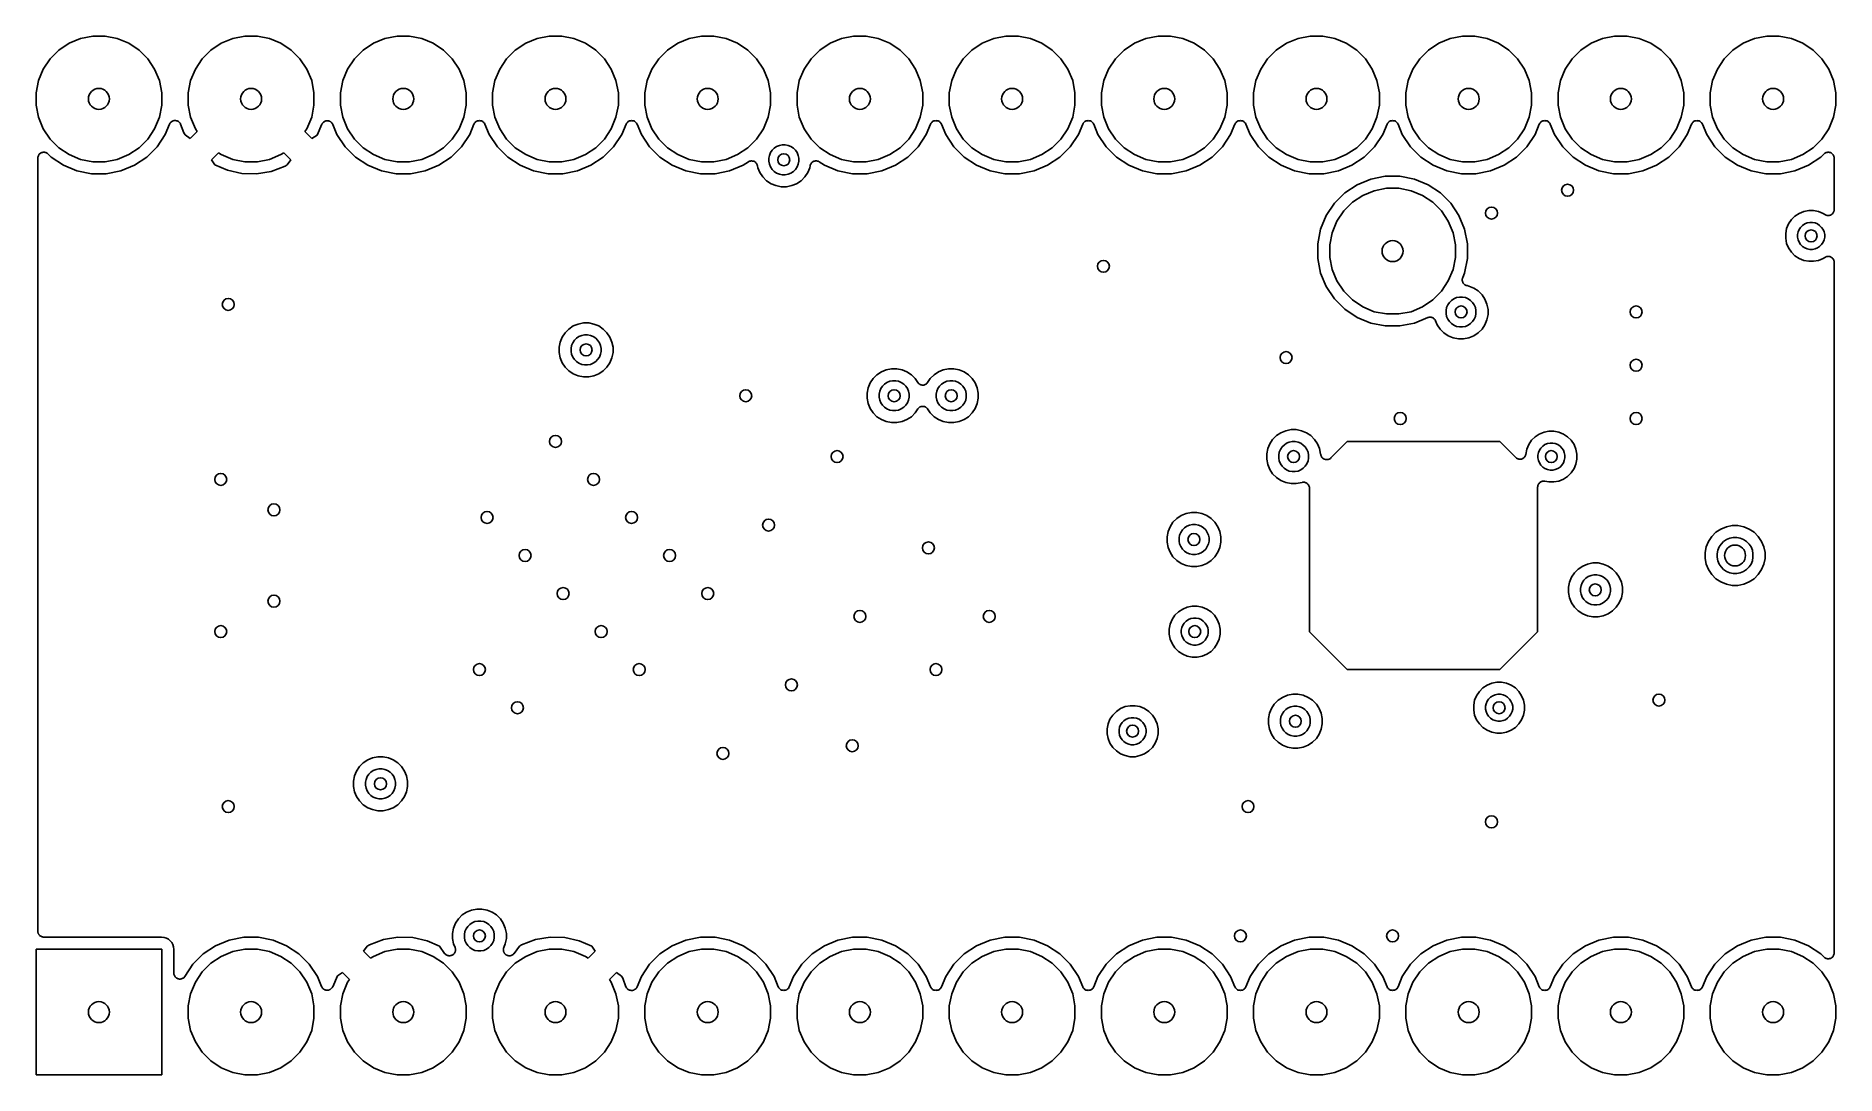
# Model space of a CAD drawing. Extents: x -0.04 to 1.14, y -0.04 to 0.64.
import ezdxf

# ---------------------------------------------------------------- set-up
doc = ezdxf.new("R2010")
doc.units = 0
doc.header["$MEASUREMENT"] = 0
doc.layers.add('BLACK', color=7, linetype='CONTINUOUS')

msp = doc.modelspace()

# ---------------------------------------------------------------- linework, layer by layer
at = {"layer": 'BLACK', "linetype": 'CONTINUOUS'}
for p, q in [((-0.0196, 0.6366), (-0.0121, 0.6398)), ((-0.0121, 0.6398), (-0.0041, 0.6413)), ((-0.0041, 0.6413), (0.0041, 0.6413)), ((0.0041, 0.6413), (0.0121, 0.6398)), ((0.0121, 0.6398), (0.0196, 0.6366)), ((0.0804, 0.6366), (0.0879, 0.6398)), ((0.0879, 0.6398), (0.0959, 0.6413)), ((0.0959, 0.6413), (0.1041, 0.6413)), ((0.1041, 0.6413), (0.1121, 0.6398)), ((0.1121, 0.6398), (0.1196, 0.6366)), ((0.1804, 0.6366), (0.1879, 0.6398)), ((0.1879, 0.6398), (0.1959, 0.6413)), ((0.1959, 0.6413), (0.2041, 0.6413)), ((0.2041, 0.6413), (0.2121, 0.6398)), ((0.2121, 0.6398), (0.2196, 0.6366)), ((0.2804, 0.6366), (0.2879, 0.6398)), ((0.2879, 0.6398), (0.2959, 0.6413)), ((0.2959, 0.6413), (0.3041, 0.6413)), ((0.3041, 0.6413), (0.3121, 0.6398)), ((0.3121, 0.6398), (0.3196, 0.6366)), ((0.3804, 0.6366), (0.3879, 0.6398)), ((0.3879, 0.6398), (0.3959, 0.6413)), ((0.3959, 0.6413), (0.4041, 0.6413)), ((0.4041, 0.6413), (0.4121, 0.6398)), ((0.4121, 0.6398), (0.4196, 0.6366)), ((0.4804, 0.6366), (0.4879, 0.6398)), ((0.4879, 0.6398), (0.4959, 0.6413)), ((0.4959, 0.6413), (0.5041, 0.6413)), ((0.5041, 0.6413), (0.5121, 0.6398)), ((0.5121, 0.6398), (0.5196, 0.6366)), ((0.5804, 0.6366), (0.5879, 0.6398)), ((0.5879, 0.6398), (0.5959, 0.6413)), ((0.5959, 0.6413), (0.6041, 0.6413)), ((0.6041, 0.6413), (0.6121, 0.6398)), ((0.6121, 0.6398), (0.6196, 0.6366)), ((0.6804, 0.6366), (0.6879, 0.6398)), ((0.6879, 0.6398), (0.6959, 0.6413)), ((0.6959, 0.6413), (0.7041, 0.6413)), ((0.7041, 0.6413), (0.7121, 0.6398)), ((0.7121, 0.6398), (0.7196, 0.6366)), ((0.7804, 0.6366), (0.7879, 0.6398)), ((0.7879, 0.6398), (0.7959, 0.6413)), ((0.7959, 0.6413), (0.8041, 0.6413)), ((0.8041, 0.6413), (0.8121, 0.6398)), ((0.8121, 0.6398), (0.8196, 0.6366)), ((0.8804, 0.6366), (0.8879, 0.6398)), ((0.8879, 0.6398), (0.8959, 0.6413)), ((0.8959, 0.6413), (0.9041, 0.6413)), ((0.9041, 0.6413), (0.9121, 0.6398)), ((0.9121, 0.6398), (0.9196, 0.6366)), ((0.9804, 0.6366), (0.9879, 0.6398)), ((0.9879, 0.6398), (0.9959, 0.6413)), ((0.9959, 0.6413), (1.0041, 0.6413)), ((1.0041, 0.6413), (1.0121, 0.6398)), ((1.0121, 0.6398), (1.0196, 0.6366)), ((1.0804, 0.6366), (1.0879, 0.6398)), ((1.0879, 0.6398), (1.0959, 0.6413)), ((1.0959, 0.6413), (1.1041, 0.6413)), ((1.1041, 0.6413), (1.1121, 0.6398)), ((1.1121, 0.6398), (1.1196, 0.6366)), ((-0.0321, 0.6264), (-0.0264, 0.6321)), ((-0.0264, 0.6321), (-0.0196, 0.6366)), ((0.0196, 0.6366), (0.0264, 0.6321)), ((0.0264, 0.6321), (0.0321, 0.6264)), ((0.0679, 0.6264), (0.0736, 0.6321)), ((0.0736, 0.6321), (0.0804, 0.6366)), ((0.1196, 0.6366), (0.1264, 0.6321)), ((0.1264, 0.6321), (0.1321, 0.6264)), ((0.1679, 0.6264), (0.1736, 0.6321)), ((0.1736, 0.6321), (0.1804, 0.6366)), ((0.2196, 0.6366), (0.2264, 0.6321)), ((0.2264, 0.6321), (0.2321, 0.6264)), ((0.2679, 0.6264), (0.2736, 0.6321)), ((0.2736, 0.6321), (0.2804, 0.6366)), ((0.3196, 0.6366), (0.3264, 0.6321)), ((0.3264, 0.6321), (0.3321, 0.6264)), ((0.3679, 0.6264), (0.3736, 0.6321)), ((0.3736, 0.6321), (0.3804, 0.6366)), ((0.4196, 0.6366), (0.4264, 0.6321)), ((0.4264, 0.6321), (0.4321, 0.6264)), ((0.4679, 0.6264), (0.4736, 0.6321)), ((0.4736, 0.6321), (0.4804, 0.6366)), ((0.5196, 0.6366), (0.5264, 0.6321)), ((0.5264, 0.6321), (0.5321, 0.6264)), ((0.5679, 0.6264), (0.5736, 0.6321)), ((0.5736, 0.6321), (0.5804, 0.6366)), ((0.6196, 0.6366), (0.6264, 0.6321)), ((0.6264, 0.6321), (0.6321, 0.6264)), ((0.6679, 0.6264), (0.6736, 0.6321)), ((0.6736, 0.6321), (0.6804, 0.6366)), ((0.7196, 0.6366), (0.7264, 0.6321)), ((0.7264, 0.6321), (0.7321, 0.6264)), ((0.7679, 0.6264), (0.7736, 0.6321)), ((0.7736, 0.6321), (0.7804, 0.6366)), ((0.8196, 0.6366), (0.8264, 0.6321)), ((0.8264, 0.6321), (0.8321, 0.6264)), ((0.8679, 0.6264), (0.8736, 0.6321)), ((0.8736, 0.6321), (0.8804, 0.6366)), ((0.9196, 0.6366), (0.9264, 0.6321)), ((0.9264, 0.6321), (0.9321, 0.6264)), ((0.9679, 0.6264), (0.9736, 0.6321)), ((0.9736, 0.6321), (0.9804, 0.6366)), ((1.0196, 0.6366), (1.0264, 0.6321)), ((1.0264, 0.6321), (1.0321, 0.6264)), ((1.0679, 0.6264), (1.0736, 0.6321)), ((1.0736, 0.6321), (1.0804, 0.6366)), ((1.1196, 0.6366), (1.1263, 0.6321)), ((1.1263, 0.6321), (1.1321, 0.6264)), ((-0.0398, 0.6121), (-0.0366, 0.6196)), ((-0.0366, 0.6196), (-0.0321, 0.6264)), ((0.0321, 0.6264), (0.0366, 0.6196)), ((0.0366, 0.6196), (0.0398, 0.6121)), ((0.0602, 0.6121), (0.0634, 0.6196)), ((0.0634, 0.6196), (0.0679, 0.6264)), ((0.1321, 0.6264), (0.1366, 0.6196)), ((0.1366, 0.6196), (0.1398, 0.6121)), ((0.1603, 0.6121), (0.1634, 0.6196)), ((0.1634, 0.6196), (0.1679, 0.6264)), ((0.2321, 0.6264), (0.2366, 0.6196)), ((0.2366, 0.6196), (0.2397, 0.6121)), ((0.2602, 0.6121), (0.2634, 0.6196)), ((0.2634, 0.6196), (0.2679, 0.6264)), ((0.3321, 0.6264), (0.3366, 0.6196)), ((0.3366, 0.6196), (0.3397, 0.6121)), ((0.3603, 0.6121), (0.3634, 0.6196)), ((0.3634, 0.6196), (0.3679, 0.6264)), ((0.4321, 0.6264), (0.4366, 0.6196)), ((0.4366, 0.6196), (0.4397, 0.6121)), ((0.4602, 0.6121), (0.4634, 0.6196)), ((0.4634, 0.6196), (0.4679, 0.6264)), ((0.5321, 0.6264), (0.5366, 0.6196)), ((0.5366, 0.6196), (0.5397, 0.6121)), ((0.5603, 0.6121), (0.5634, 0.6196)), ((0.5634, 0.6196), (0.5679, 0.6264)), ((0.6321, 0.6264), (0.6366, 0.6196)), ((0.6366, 0.6196), (0.6398, 0.6121)), ((0.6603, 0.6121), (0.6634, 0.6196)), ((0.6634, 0.6196), (0.6679, 0.6264)), ((0.7321, 0.6264), (0.7366, 0.6196)), ((0.7366, 0.6196), (0.7398, 0.6121)), ((0.7602, 0.6121), (0.7634, 0.6196)), ((0.7634, 0.6196), (0.7679, 0.6264)), ((0.8321, 0.6264), (0.8366, 0.6196)), ((0.8366, 0.6196), (0.8397, 0.6121)), ((0.8602, 0.6121), (0.8634, 0.6196)), ((0.8634, 0.6196), (0.8679, 0.6264)), ((0.9321, 0.6264), (0.9366, 0.6196)), ((0.9366, 0.6196), (0.9397, 0.6121)), ((0.9603, 0.6121), (0.9634, 0.6196)), ((0.9634, 0.6196), (0.9679, 0.6264)), ((1.0321, 0.6264), (1.0366, 0.6196)), ((1.0366, 0.6196), (1.0397, 0.6121)), ((1.0602, 0.6121), (1.0634, 0.6196)), ((1.0634, 0.6196), (1.0679, 0.6264)), ((1.1321, 0.6264), (1.1366, 0.6196)), ((1.1366, 0.6196), (1.1398, 0.6121)), ((-0.0413, 0.6041), (-0.0398, 0.6121)), ((-0.0413, 0.5959), (-0.0413, 0.6041)), ((0.0398, 0.6121), (0.0413, 0.6041)), ((0.0413, 0.6041), (0.0413, 0.5959)), ((0.0587, 0.6041), (0.0602, 0.6121)), ((0.0587, 0.5959), (0.0587, 0.6041)), ((0.1398, 0.6121), (0.1413, 0.6041)), ((0.1413, 0.6041), (0.1413, 0.5959)), ((0.1587, 0.6041), (0.1603, 0.6121)), ((0.1587, 0.5959), (0.1587, 0.6041)), ((0.2397, 0.6121), (0.2413, 0.6041)), ((0.2413, 0.6041), (0.2413, 0.5959)), ((0.2587, 0.6041), (0.2602, 0.6121)), ((0.2587, 0.5959), (0.2587, 0.6041)), ((0.3397, 0.6121), (0.3413, 0.6041)), ((0.3413, 0.6041), (0.3413, 0.5959)), ((0.3587, 0.6041), (0.3603, 0.6121)), ((0.3587, 0.5959), (0.3587, 0.6041)), ((0.4397, 0.6121), (0.4413, 0.6041)), ((0.4413, 0.6041), (0.4413, 0.5959)), ((0.4587, 0.6041), (0.4602, 0.6121)), ((0.4587, 0.5959), (0.4587, 0.6041)), ((0.5397, 0.6121), (0.5413, 0.6041)), ((0.5413, 0.6041), (0.5413, 0.5959)), ((0.5587, 0.6041), (0.5603, 0.6121)), ((0.5587, 0.5959), (0.5587, 0.6041)), ((0.6398, 0.6121), (0.6413, 0.6041)), ((0.6413, 0.6041), (0.6413, 0.5959)), ((0.6587, 0.6041), (0.6603, 0.6121)), ((0.6587, 0.5959), (0.6587, 0.6041)), ((0.7398, 0.6121), (0.7413, 0.6041)), ((0.7413, 0.6041), (0.7413, 0.5959)), ((0.7587, 0.6041), (0.7602, 0.6121)), ((0.7587, 0.5959), (0.7587, 0.6041)), ((0.8397, 0.6121), (0.8413, 0.6041)), ((0.8413, 0.6041), (0.8413, 0.5959)), ((0.8587, 0.6041), (0.8602, 0.6121)), ((0.8587, 0.5959), (0.8587, 0.6041)), ((0.9397, 0.6121), (0.9413, 0.6041)), ((0.9413, 0.6041), (0.9413, 0.5959)), ((0.9587, 0.6041), (0.9603, 0.6121)), ((0.9587, 0.5959), (0.9587, 0.6041)), ((1.0397, 0.6121), (1.0413, 0.6041)), ((1.0413, 0.6041), (1.0413, 0.5959)), ((1.0587, 0.6041), (1.0602, 0.6121)), ((1.0587, 0.5959), (1.0587, 0.6041)), ((1.1398, 0.6121), (1.1413, 0.6041)), ((1.1413, 0.6041), (1.1413, 0.5959)), ((-0.0398, 0.5879), (-0.0413, 0.5959)), ((0.0413, 0.5959), (0.0398, 0.5879)), ((0.0602, 0.5879), (0.0587, 0.5959)), ((0.1413, 0.5959), (0.1398, 0.5879)), ((0.1603, 0.5879), (0.1587, 0.5959)), ((0.2413, 0.5959), (0.2397, 0.5879)), ((0.2602, 0.5879), (0.2587, 0.5959)), ((0.3413, 0.5959), (0.3397, 0.5879)), ((0.3603, 0.5879), (0.3587, 0.5959)), ((0.4413, 0.5959), (0.4397, 0.5879)), ((0.4602, 0.5879), (0.4587, 0.5959)), ((0.5413, 0.5959), (0.5397, 0.5879)), ((0.5603, 0.5879), (0.5587, 0.5959)), ((0.6413, 0.5959), (0.6398, 0.5879)), ((0.6603, 0.5879), (0.6587, 0.5959)), ((0.7413, 0.5959), (0.7398, 0.5879)), ((0.7602, 0.5879), (0.7587, 0.5959)), ((0.8413, 0.5959), (0.8397, 0.5879)), ((0.8602, 0.5879), (0.8587, 0.5959)), ((0.9413, 0.5959), (0.9397, 0.5879)), ((0.9603, 0.5879), (0.9587, 0.5959)), ((1.0413, 0.5959), (1.0397, 0.5879)), ((1.0602, 0.5879), (1.0587, 0.5959)), ((1.1413, 0.5959), (1.1398, 0.5879)), ((-0.0366, 0.5804), (-0.0398, 0.5879)), ((-0.0321, 0.5736), (-0.0366, 0.5804)), ((0.0366, 0.5804), (0.0321, 0.5736)), ((0.0398, 0.5879), (0.0366, 0.5804)), ((0.0436, 0.5767), (0.0464, 0.5834)), ((0.0464, 0.5835), (0.0466, 0.5838)), ((0.0464, 0.5834), (0.0464, 0.5835)), ((0.0464, 0.5835), (0.0464, 0.5835)), ((0.0464, 0.5834), (0.0464, 0.5834)), ((0.0466, 0.5838), (0.0468, 0.5841)), ((0.0468, 0.5842), (0.0471, 0.5844)), ((0.0468, 0.5841), (0.0468, 0.5842)), ((0.0468, 0.5841), (0.0468, 0.5841)), ((0.0471, 0.5844), (0.0473, 0.5847)), ((0.0473, 0.5848), (0.0476, 0.585)), ((0.0473, 0.5847), (0.0473, 0.5848)), ((0.0473, 0.5847), (0.0473, 0.5847)), ((0.0476, 0.585), (0.0479, 0.5852)), ((0.0479, 0.5852), (0.0479, 0.5852)), ((0.0479, 0.5852), (0.048, 0.5852)), ((0.048, 0.5852), (0.0483, 0.5854)), ((0.0483, 0.5854), (0.0486, 0.5855)), ((0.0486, 0.5856), (0.049, 0.5857)), ((0.0486, 0.5855), (0.0486, 0.5856)), ((0.0486, 0.5855), (0.0486, 0.5855)), ((0.049, 0.5857), (0.0493, 0.5858)), ((0.0493, 0.5858), (0.0493, 0.5858)), ((0.0493, 0.5858), (0.0494, 0.5858)), ((0.0494, 0.5858), (0.0497, 0.5858)), ((0.0497, 0.5858), (0.0501, 0.5858)), ((0.0501, 0.5858), (0.0501, 0.5858)), ((0.0501, 0.5858), (0.0501, 0.5858)), ((0.0501, 0.5858), (0.0505, 0.5858)), ((0.0505, 0.5858), (0.0508, 0.5857)), ((0.0508, 0.5857), (0.0509, 0.5857)), ((0.0509, 0.5857), (0.0509, 0.5857)), ((0.0509, 0.5857), (0.0512, 0.5856)), ((0.0512, 0.5856), (0.0516, 0.5855)), ((0.0516, 0.5855), (0.0516, 0.5855)), ((0.0516, 0.5855), (0.0516, 0.5855)), ((0.0516, 0.5855), (0.0519, 0.5853)), ((0.0519, 0.5853), (0.0522, 0.5851)), ((0.0522, 0.5851), (0.0523, 0.5851)), ((0.0523, 0.5851), (0.0523, 0.5851)), ((0.0523, 0.5851), (0.0526, 0.5849)), ((0.0526, 0.5849), (0.0528, 0.5847)), ((0.0528, 0.5847), (0.0529, 0.5846)), ((0.0529, 0.5846), (0.0529, 0.5846)), ((0.0529, 0.5846), (0.0531, 0.5843)), ((0.0531, 0.5843), (0.0533, 0.5841)), ((0.0533, 0.5841), (0.0533, 0.584)), ((0.0533, 0.584), (0.0534, 0.584)), ((0.0534, 0.584), (0.0535, 0.5837)), ((0.0535, 0.5837), (0.0537, 0.5834)), ((0.0537, 0.5834), (0.0537, 0.5833)), ((0.0537, 0.5833), (0.0537, 0.5833)), ((0.0537, 0.5833), (0.0558, 0.5777)), ((0.0634, 0.5804), (0.0602, 0.5879)), ((0.0646, 0.5785), (0.0634, 0.5804)), ((0.1366, 0.5804), (0.1354, 0.5785)), ((0.1398, 0.5879), (0.1366, 0.5804)), ((0.1433, 0.5762), (0.1464, 0.5833)), ((0.1464, 0.5833), (0.1465, 0.5834)), ((0.1465, 0.5834), (0.1466, 0.5837)), ((0.1466, 0.5837), (0.1468, 0.5839)), ((0.1468, 0.5839), (0.1468, 0.584)), ((0.1468, 0.584), (0.1469, 0.584)), ((0.1469, 0.584), (0.1471, 0.5843)), ((0.1471, 0.5843), (0.1473, 0.5845)), ((0.1473, 0.5845), (0.1473, 0.5846)), ((0.1473, 0.5846), (0.1474, 0.5846)), ((0.1474, 0.5846), (0.1476, 0.5848)), ((0.1476, 0.5848), (0.1479, 0.585)), ((0.1479, 0.585), (0.148, 0.5851)), ((0.1479, 0.585), (0.1479, 0.585)), ((0.148, 0.5851), (0.1483, 0.5852)), ((0.1483, 0.5852), (0.1486, 0.5854)), ((0.1486, 0.5854), (0.1486, 0.5854)), ((0.1486, 0.5854), (0.1487, 0.5854)), ((0.1487, 0.5854), (0.149, 0.5855)), ((0.149, 0.5855), (0.1493, 0.5856)), ((0.1493, 0.5856), (0.1494, 0.5856)), ((0.1494, 0.5856), (0.1494, 0.5856)), ((0.1494, 0.5856), (0.1497, 0.5856)), ((0.1497, 0.5856), (0.1501, 0.5857)), ((0.1501, 0.5857), (0.1501, 0.5857)), ((0.1501, 0.5857), (0.1502, 0.5857)), ((0.1502, 0.5857), (0.1505, 0.5856)), ((0.1505, 0.5856), (0.1508, 0.5856)), ((0.1508, 0.5856), (0.1509, 0.5856)), ((0.1509, 0.5856), (0.1509, 0.5856)), ((0.1509, 0.5856), (0.1513, 0.5854)), ((0.1513, 0.5854), (0.1516, 0.5854)), ((0.1516, 0.5854), (0.1516, 0.5853)), ((0.1516, 0.5853), (0.1517, 0.5853)), ((0.1517, 0.5853), (0.152, 0.5851)), ((0.152, 0.5851), (0.1522, 0.585)), ((0.1522, 0.585), (0.1523, 0.585)), ((0.1523, 0.585), (0.1523, 0.5849)), ((0.1523, 0.5849), (0.1526, 0.5847)), ((0.1526, 0.5847), (0.1528, 0.5845)), ((0.1528, 0.5845), (0.1529, 0.5845)), ((0.1529, 0.5845), (0.1529, 0.5844)), ((0.1529, 0.5844), (0.1531, 0.5842)), ((0.1531, 0.5842), (0.1533, 0.5839)), ((0.1533, 0.5839), (0.1533, 0.5839)), ((0.1533, 0.5839), (0.1534, 0.5838)), ((0.1534, 0.5838), (0.1535, 0.5835)), ((0.1535, 0.5835), (0.1537, 0.5832)), ((0.1537, 0.5832), (0.1564, 0.5767)), ((0.1634, 0.5804), (0.1603, 0.5879)), ((0.1679, 0.5736), (0.1634, 0.5804)), ((0.2366, 0.5804), (0.2321, 0.5736)), ((0.2397, 0.5879), (0.2366, 0.5804)), ((0.2436, 0.5767), (0.2464, 0.5833)), ((0.2464, 0.5834), (0.2466, 0.5837)), ((0.2464, 0.5833), (0.2464, 0.5834)), ((0.2464, 0.5834), (0.2464, 0.5834)), ((0.2464, 0.5834), (0.2464, 0.5834)), ((0.2464, 0.5834), (0.2464, 0.5834)), ((0.2466, 0.5837), (0.2467, 0.584)), ((0.2467, 0.584), (0.2468, 0.584)), ((0.2468, 0.5841), (0.247, 0.5843)), ((0.2468, 0.584), (0.2468, 0.5841)), ((0.247, 0.5843), (0.2472, 0.5846)), ((0.2472, 0.5846), (0.2475, 0.5849)), ((0.2472, 0.5846), (0.2472, 0.5846)), ((0.2472, 0.5846), (0.2472, 0.5846)), ((0.2475, 0.5849), (0.2478, 0.5851)), ((0.2478, 0.5851), (0.2482, 0.5853)), ((0.2478, 0.5851), (0.2478, 0.5851)), ((0.2478, 0.5851), (0.2478, 0.5851)), ((0.2482, 0.5853), (0.2485, 0.5855)), ((0.2485, 0.5855), (0.2489, 0.5856)), ((0.2485, 0.5855), (0.2485, 0.5855)), ((0.2485, 0.5855), (0.2485, 0.5855)), ((0.2489, 0.5856), (0.2493, 0.5857)), ((0.2493, 0.5857), (0.2493, 0.5857)), ((0.2493, 0.5857), (0.2493, 0.5857)), ((0.2493, 0.5857), (0.2496, 0.5857)), ((0.2496, 0.5857), (0.25, 0.5858)), ((0.25, 0.5858), (0.25, 0.5858)), ((0.25, 0.5858), (0.25, 0.5858)), ((0.25, 0.5858), (0.2504, 0.5857)), ((0.2504, 0.5857), (0.2508, 0.5857)), ((0.2508, 0.5857), (0.2508, 0.5857)), ((0.2508, 0.5857), (0.2508, 0.5857)), ((0.2508, 0.5857), (0.2512, 0.5856)), ((0.2512, 0.5856), (0.2515, 0.5855)), ((0.2515, 0.5855), (0.2515, 0.5855)), ((0.2515, 0.5855), (0.2515, 0.5855)), ((0.2515, 0.5855), (0.2519, 0.5853)), ((0.2519, 0.5853), (0.2522, 0.5851)), ((0.2522, 0.5851), (0.2522, 0.5851)), ((0.2522, 0.5851), (0.2522, 0.5851)), ((0.2522, 0.5851), (0.2525, 0.5848)), ((0.2525, 0.5848), (0.2528, 0.5846)), ((0.2528, 0.5846), (0.2528, 0.5846)), ((0.2528, 0.5846), (0.2528, 0.5846)), ((0.2528, 0.5846), (0.253, 0.5843)), ((0.253, 0.5843), (0.2533, 0.584)), ((0.2533, 0.584), (0.2533, 0.584)), ((0.2533, 0.584), (0.2533, 0.584)), ((0.2533, 0.584), (0.2535, 0.5837)), ((0.2535, 0.5837), (0.2536, 0.5833)), ((0.2536, 0.5833), (0.2564, 0.5767)), ((0.2634, 0.5804), (0.2602, 0.5879)), ((0.2679, 0.5736), (0.2634, 0.5804)), ((0.3366, 0.5804), (0.3321, 0.5736)), ((0.3397, 0.5879), (0.3366, 0.5804)), ((0.3436, 0.5767), (0.3464, 0.5833)), ((0.3464, 0.5834), (0.3466, 0.5837)), ((0.3464, 0.5833), (0.3464, 0.5834)), ((0.3464, 0.5834), (0.3464, 0.5834)), ((0.3464, 0.5834), (0.3464, 0.5834)), ((0.3464, 0.5834), (0.3464, 0.5834)), ((0.3466, 0.5837), (0.3467, 0.584)), ((0.3467, 0.584), (0.3468, 0.584)), ((0.3468, 0.5841), (0.347, 0.5843)), ((0.3468, 0.584), (0.3468, 0.5841)), ((0.347, 0.5843), (0.3472, 0.5846)), ((0.3472, 0.5846), (0.3472, 0.5846)), ((0.3472, 0.5846), (0.3473, 0.5846)), ((0.3473, 0.5846), (0.3475, 0.5849)), ((0.3475, 0.5849), (0.3478, 0.5851)), ((0.3478, 0.5851), (0.3482, 0.5853)), ((0.3478, 0.5851), (0.3478, 0.5851)), ((0.3478, 0.5851), (0.3478, 0.5851)), ((0.3482, 0.5853), (0.3485, 0.5855)), ((0.3485, 0.5855), (0.3489, 0.5856)), ((0.3485, 0.5855), (0.3485, 0.5855)), ((0.3485, 0.5855), (0.3485, 0.5855)), ((0.3489, 0.5856), (0.3493, 0.5857)), ((0.3493, 0.5857), (0.3493, 0.5857)), ((0.3493, 0.5857), (0.3493, 0.5857)), ((0.3493, 0.5857), (0.3496, 0.5857)), ((0.3496, 0.5857), (0.35, 0.5858)), ((0.35, 0.5858), (0.35, 0.5858)), ((0.35, 0.5858), (0.35, 0.5858)), ((0.35, 0.5858), (0.3504, 0.5857)), ((0.3504, 0.5857), (0.3508, 0.5857)), ((0.3508, 0.5857), (0.3508, 0.5857)), ((0.3508, 0.5857), (0.3508, 0.5857)), ((0.3508, 0.5857), (0.3512, 0.5856)), ((0.3512, 0.5856), (0.3515, 0.5855)), ((0.3515, 0.5855), (0.3515, 0.5855)), ((0.3515, 0.5855), (0.3515, 0.5855)), ((0.3515, 0.5855), (0.3519, 0.5853)), ((0.3519, 0.5853), (0.3522, 0.5851)), ((0.3522, 0.5851), (0.3522, 0.5851)), ((0.3522, 0.5851), (0.3522, 0.5851)), ((0.3522, 0.5851), (0.3525, 0.5848)), ((0.3525, 0.5848), (0.3528, 0.5846)), ((0.3528, 0.5846), (0.3528, 0.5846)), ((0.3528, 0.5846), (0.3528, 0.5846)), ((0.3528, 0.5846), (0.353, 0.5843)), ((0.353, 0.5843), (0.3533, 0.584)), ((0.3533, 0.584), (0.3533, 0.584)), ((0.3533, 0.584), (0.3533, 0.584)), ((0.3533, 0.584), (0.3535, 0.5837)), ((0.3535, 0.5837), (0.3536, 0.5833)), ((0.3536, 0.5833), (0.3564, 0.5767)), ((0.3634, 0.5804), (0.3603, 0.5879)), ((0.3679, 0.5736), (0.3634, 0.5804)), ((0.4366, 0.5804), (0.4321, 0.5736)), ((0.4397, 0.5879), (0.4366, 0.5804)), ((0.4634, 0.5804), (0.4602, 0.5879)), ((0.4679, 0.5736), (0.4634, 0.5804)), ((0.5366, 0.5804), (0.5321, 0.5736)), ((0.5397, 0.5879), (0.5366, 0.5804)), ((0.5436, 0.5767), (0.5464, 0.5833)), ((0.5464, 0.5834), (0.5466, 0.5837)), ((0.5464, 0.5833), (0.5464, 0.5834)), ((0.5464, 0.5834), (0.5464, 0.5834)), ((0.5464, 0.5834), (0.5464, 0.5834)), ((0.5464, 0.5834), (0.5464, 0.5834)), ((0.5466, 0.5837), (0.5467, 0.584)), ((0.5467, 0.584), (0.5468, 0.584)), ((0.5468, 0.5841), (0.547, 0.5843)), ((0.5468, 0.584), (0.5468, 0.5841)), ((0.547, 0.5843), (0.5472, 0.5846)), ((0.5472, 0.5846), (0.5472, 0.5846)), ((0.5472, 0.5846), (0.5473, 0.5846)), ((0.5473, 0.5846), (0.5475, 0.5849)), ((0.5475, 0.5849), (0.5478, 0.5851)), ((0.5478, 0.5851), (0.5482, 0.5853)), ((0.5478, 0.5851), (0.5478, 0.5851)), ((0.5478, 0.5851), (0.5478, 0.5851)), ((0.5482, 0.5853), (0.5485, 0.5855)), ((0.5485, 0.5855), (0.5489, 0.5856)), ((0.5485, 0.5855), (0.5485, 0.5855)), ((0.5485, 0.5855), (0.5485, 0.5855)), ((0.5489, 0.5856), (0.5493, 0.5857)), ((0.5493, 0.5857), (0.5493, 0.5857)), ((0.5493, 0.5857), (0.5493, 0.5857)), ((0.5493, 0.5857), (0.5496, 0.5857)), ((0.5496, 0.5857), (0.55, 0.5858)), ((0.55, 0.5858), (0.55, 0.5858)), ((0.55, 0.5858), (0.55, 0.5858)), ((0.55, 0.5858), (0.5504, 0.5857)), ((0.5504, 0.5857), (0.5508, 0.5857)), ((0.5508, 0.5857), (0.5508, 0.5857)), ((0.5508, 0.5857), (0.5508, 0.5857)), ((0.5508, 0.5857), (0.5512, 0.5856)), ((0.5512, 0.5856), (0.5515, 0.5855)), ((0.5515, 0.5855), (0.5515, 0.5855)), ((0.5515, 0.5855), (0.5515, 0.5855)), ((0.5515, 0.5855), (0.5519, 0.5853)), ((0.5519, 0.5853), (0.5522, 0.5851)), ((0.5522, 0.5851), (0.5522, 0.5851)), ((0.5522, 0.5851), (0.5522, 0.5851)), ((0.5522, 0.5851), (0.5525, 0.5848)), ((0.5525, 0.5848), (0.5528, 0.5846)), ((0.5528, 0.5846), (0.5528, 0.5846)), ((0.5528, 0.5846), (0.5528, 0.5846)), ((0.5528, 0.5846), (0.553, 0.5843)), ((0.553, 0.5843), (0.5533, 0.584)), ((0.5533, 0.584), (0.5533, 0.584)), ((0.5533, 0.584), (0.5533, 0.584)), ((0.5533, 0.584), (0.5535, 0.5837)), ((0.5535, 0.5837), (0.5536, 0.5833)), ((0.5536, 0.5833), (0.5564, 0.5767)), ((0.5634, 0.5804), (0.5603, 0.5879)), ((0.5679, 0.5736), (0.5634, 0.5804)), ((0.6366, 0.5804), (0.6321, 0.5736)), ((0.6398, 0.5879), (0.6366, 0.5804)), ((0.6436, 0.5767), (0.6464, 0.5833)), ((0.6464, 0.5834), (0.6466, 0.5837)), ((0.6464, 0.5833), (0.6464, 0.5834)), ((0.6464, 0.5834), (0.6464, 0.5834)), ((0.6464, 0.5834), (0.6464, 0.5834)), ((0.6464, 0.5834), (0.6464, 0.5834)), ((0.6466, 0.5837), (0.6467, 0.584)), ((0.6467, 0.584), (0.6468, 0.584)), ((0.6468, 0.5841), (0.647, 0.5843)), ((0.6468, 0.584), (0.6468, 0.5841)), ((0.647, 0.5843), (0.6472, 0.5846)), ((0.6472, 0.5846), (0.6475, 0.5849)), ((0.6472, 0.5846), (0.6472, 0.5846)), ((0.6472, 0.5846), (0.6472, 0.5846)), ((0.6475, 0.5849), (0.6478, 0.5851)), ((0.6478, 0.5851), (0.6478, 0.5851)), ((0.6478, 0.5851), (0.6479, 0.5851)), ((0.6479, 0.5851), (0.6482, 0.5853)), ((0.6482, 0.5853), (0.6485, 0.5855)), ((0.6485, 0.5855), (0.6489, 0.5856)), ((0.6485, 0.5855), (0.6485, 0.5855)), ((0.6485, 0.5855), (0.6485, 0.5855)), ((0.6489, 0.5856), (0.6493, 0.5857)), ((0.6493, 0.5857), (0.6493, 0.5857)), ((0.6493, 0.5857), (0.6493, 0.5857)), ((0.6493, 0.5857), (0.6496, 0.5857)), ((0.6496, 0.5857), (0.65, 0.5858)), ((0.65, 0.5858), (0.65, 0.5858)), ((0.65, 0.5858), (0.65, 0.5858)), ((0.65, 0.5858), (0.6504, 0.5857)), ((0.6504, 0.5857), (0.6508, 0.5857)), ((0.6508, 0.5857), (0.6508, 0.5857)), ((0.6508, 0.5857), (0.6508, 0.5857)), ((0.6508, 0.5857), (0.6512, 0.5856)), ((0.6512, 0.5856), (0.6515, 0.5855)), ((0.6515, 0.5855), (0.6515, 0.5855)), ((0.6515, 0.5855), (0.6515, 0.5855)), ((0.6515, 0.5855), (0.6519, 0.5853)), ((0.6519, 0.5853), (0.6522, 0.5851)), ((0.6522, 0.5851), (0.6522, 0.5851)), ((0.6522, 0.5851), (0.6522, 0.5851)), ((0.6522, 0.5851), (0.6525, 0.5848)), ((0.6525, 0.5848), (0.6528, 0.5846)), ((0.6528, 0.5846), (0.6528, 0.5846)), ((0.6528, 0.5846), (0.6528, 0.5846)), ((0.6528, 0.5846), (0.653, 0.5843)), ((0.653, 0.5843), (0.6533, 0.584)), ((0.6533, 0.584), (0.6533, 0.584)), ((0.6533, 0.584), (0.6533, 0.584)), ((0.6533, 0.584), (0.6535, 0.5837)), ((0.6535, 0.5837), (0.6536, 0.5833)), ((0.6536, 0.5833), (0.6564, 0.5767)), ((0.6634, 0.5804), (0.6603, 0.5879)), ((0.6679, 0.5736), (0.6634, 0.5804)), ((0.7366, 0.5804), (0.7321, 0.5736)), ((0.7398, 0.5879), (0.7366, 0.5804)), ((0.7436, 0.5767), (0.7464, 0.5833)), ((0.7464, 0.5834), (0.7466, 0.5837)), ((0.7464, 0.5833), (0.7464, 0.5834)), ((0.7464, 0.5834), (0.7464, 0.5834)), ((0.7464, 0.5834), (0.7464, 0.5834)), ((0.7464, 0.5834), (0.7464, 0.5834)), ((0.7466, 0.5837), (0.7467, 0.584)), ((0.7467, 0.584), (0.7468, 0.584)), ((0.7468, 0.5841), (0.747, 0.5843)), ((0.7468, 0.584), (0.7468, 0.5841)), ((0.747, 0.5843), (0.7472, 0.5846)), ((0.7472, 0.5846), (0.7475, 0.5849)), ((0.7472, 0.5846), (0.7472, 0.5846)), ((0.7472, 0.5846), (0.7472, 0.5846)), ((0.7475, 0.5849), (0.7478, 0.5851)), ((0.7478, 0.5851), (0.7478, 0.5851)), ((0.7478, 0.5851), (0.7479, 0.5851)), ((0.7479, 0.5851), (0.7482, 0.5853)), ((0.7482, 0.5853), (0.7485, 0.5855)), ((0.7485, 0.5855), (0.7489, 0.5856)), ((0.7485, 0.5855), (0.7485, 0.5855)), ((0.7485, 0.5855), (0.7485, 0.5855)), ((0.7489, 0.5856), (0.7493, 0.5857)), ((0.7493, 0.5857), (0.7493, 0.5857)), ((0.7493, 0.5857), (0.7493, 0.5857)), ((0.7493, 0.5857), (0.7496, 0.5857)), ((0.7496, 0.5857), (0.75, 0.5858)), ((0.75, 0.5858), (0.75, 0.5858)), ((0.75, 0.5858), (0.75, 0.5858)), ((0.75, 0.5858), (0.7504, 0.5857)), ((0.7504, 0.5857), (0.7508, 0.5857)), ((0.7508, 0.5857), (0.7508, 0.5857)), ((0.7508, 0.5857), (0.7508, 0.5857)), ((0.7508, 0.5857), (0.7512, 0.5856)), ((0.7512, 0.5856), (0.7515, 0.5855)), ((0.7515, 0.5855), (0.7515, 0.5855)), ((0.7515, 0.5855), (0.7515, 0.5855)), ((0.7515, 0.5855), (0.7519, 0.5853)), ((0.7519, 0.5853), (0.7522, 0.5851)), ((0.7522, 0.5851), (0.7522, 0.5851)), ((0.7522, 0.5851), (0.7522, 0.5851)), ((0.7522, 0.5851), (0.7525, 0.5848)), ((0.7525, 0.5848), (0.7528, 0.5846)), ((0.7528, 0.5846), (0.7528, 0.5846)), ((0.7528, 0.5846), (0.7528, 0.5846)), ((0.7528, 0.5846), (0.753, 0.5843)), ((0.753, 0.5843), (0.7533, 0.584)), ((0.7533, 0.584), (0.7533, 0.584)), ((0.7533, 0.584), (0.7533, 0.584)), ((0.7533, 0.584), (0.7535, 0.5837)), ((0.7535, 0.5837), (0.7536, 0.5833)), ((0.7536, 0.5833), (0.7564, 0.5767)), ((0.7634, 0.5804), (0.7602, 0.5879)), ((0.7679, 0.5736), (0.7634, 0.5804)), ((0.8366, 0.5804), (0.8321, 0.5736)), ((0.8397, 0.5879), (0.8366, 0.5804)), ((0.8436, 0.5767), (0.8464, 0.5833)), ((0.8464, 0.5834), (0.8466, 0.5837)), ((0.8464, 0.5833), (0.8464, 0.5834)), ((0.8464, 0.5834), (0.8464, 0.5834)), ((0.8464, 0.5834), (0.8464, 0.5834)), ((0.8464, 0.5834), (0.8464, 0.5834)), ((0.8466, 0.5837), (0.8467, 0.584)), ((0.8467, 0.584), (0.8468, 0.584)), ((0.8468, 0.5841), (0.847, 0.5843)), ((0.8468, 0.584), (0.8468, 0.5841)), ((0.847, 0.5843), (0.8472, 0.5846)), ((0.8472, 0.5846), (0.8475, 0.5849)), ((0.8472, 0.5846), (0.8472, 0.5846)), ((0.8472, 0.5846), (0.8472, 0.5846)), ((0.8475, 0.5849), (0.8478, 0.5851)), ((0.8478, 0.5851), (0.8482, 0.5853)), ((0.8478, 0.5851), (0.8478, 0.5851)), ((0.8478, 0.5851), (0.8478, 0.5851)), ((0.8482, 0.5853), (0.8485, 0.5855)), ((0.8485, 0.5855), (0.8489, 0.5856)), ((0.8485, 0.5855), (0.8485, 0.5855)), ((0.8485, 0.5855), (0.8485, 0.5855)), ((0.8489, 0.5856), (0.8493, 0.5857)), ((0.8493, 0.5857), (0.8493, 0.5857)), ((0.8493, 0.5857), (0.8493, 0.5857)), ((0.8493, 0.5857), (0.8496, 0.5857)), ((0.8496, 0.5857), (0.85, 0.5858)), ((0.85, 0.5858), (0.85, 0.5858)), ((0.85, 0.5858), (0.85, 0.5858)), ((0.85, 0.5858), (0.8504, 0.5857)), ((0.8504, 0.5857), (0.8508, 0.5857)), ((0.8508, 0.5857), (0.8508, 0.5857)), ((0.8508, 0.5857), (0.8508, 0.5857)), ((0.8508, 0.5857), (0.8512, 0.5856)), ((0.8512, 0.5856), (0.8515, 0.5855)), ((0.8515, 0.5855), (0.8515, 0.5855)), ((0.8515, 0.5855), (0.8515, 0.5855)), ((0.8515, 0.5855), (0.8519, 0.5853)), ((0.8519, 0.5853), (0.8522, 0.5851)), ((0.8522, 0.5851), (0.8522, 0.5851)), ((0.8522, 0.5851), (0.8522, 0.5851)), ((0.8522, 0.5851), (0.8525, 0.5848)), ((0.8525, 0.5848), (0.8528, 0.5846)), ((0.8528, 0.5846), (0.8528, 0.5846)), ((0.8528, 0.5846), (0.8528, 0.5846)), ((0.8528, 0.5846), (0.853, 0.5843)), ((0.853, 0.5843), (0.8533, 0.584)), ((0.8533, 0.584), (0.8533, 0.584)), ((0.8533, 0.584), (0.8533, 0.584)), ((0.8533, 0.584), (0.8535, 0.5837)), ((0.8535, 0.5837), (0.8536, 0.5833)), ((0.8536, 0.5833), (0.8564, 0.5767)), ((0.8634, 0.5804), (0.8602, 0.5879)), ((0.8679, 0.5736), (0.8634, 0.5804)), ((0.9366, 0.5804), (0.9321, 0.5736)), ((0.9397, 0.5879), (0.9366, 0.5804)), ((0.9436, 0.5767), (0.9464, 0.5833)), ((0.9464, 0.5834), (0.9466, 0.5837)), ((0.9464, 0.5833), (0.9464, 0.5834)), ((0.9464, 0.5834), (0.9464, 0.5834)), ((0.9464, 0.5834), (0.9464, 0.5834)), ((0.9464, 0.5834), (0.9464, 0.5834)), ((0.9466, 0.5837), (0.9467, 0.584)), ((0.9467, 0.584), (0.9468, 0.584)), ((0.9468, 0.5841), (0.947, 0.5843)), ((0.9468, 0.584), (0.9468, 0.5841)), ((0.947, 0.5843), (0.9472, 0.5846)), ((0.9472, 0.5846), (0.9472, 0.5846)), ((0.9472, 0.5846), (0.9473, 0.5846)), ((0.9473, 0.5846), (0.9475, 0.5849)), ((0.9475, 0.5849), (0.9478, 0.5851)), ((0.9478, 0.5851), (0.9482, 0.5853)), ((0.9478, 0.5851), (0.9478, 0.5851)), ((0.9478, 0.5851), (0.9478, 0.5851)), ((0.9482, 0.5853), (0.9485, 0.5855)), ((0.9485, 0.5855), (0.9489, 0.5856)), ((0.9485, 0.5855), (0.9485, 0.5855)), ((0.9485, 0.5855), (0.9485, 0.5855)), ((0.9489, 0.5856), (0.9493, 0.5857)), ((0.9493, 0.5857), (0.9493, 0.5857)), ((0.9493, 0.5857), (0.9493, 0.5857)), ((0.9493, 0.5857), (0.9496, 0.5857)), ((0.9496, 0.5857), (0.95, 0.5858)), ((0.95, 0.5858), (0.95, 0.5858)), ((0.95, 0.5858), (0.95, 0.5858)), ((0.95, 0.5858), (0.9504, 0.5857)), ((0.9504, 0.5857), (0.9508, 0.5857)), ((0.9508, 0.5857), (0.9508, 0.5857)), ((0.9508, 0.5857), (0.9508, 0.5857)), ((0.9508, 0.5857), (0.9512, 0.5856)), ((0.9512, 0.5856), (0.9515, 0.5855)), ((0.9515, 0.5855), (0.9515, 0.5855)), ((0.9515, 0.5855), (0.9515, 0.5855)), ((0.9515, 0.5855), (0.9519, 0.5853)), ((0.9519, 0.5853), (0.9522, 0.5851)), ((0.9522, 0.5851), (0.9522, 0.5851)), ((0.9522, 0.5851), (0.9522, 0.5851)), ((0.9522, 0.5851), (0.9525, 0.5848)), ((0.9525, 0.5848), (0.9528, 0.5846)), ((0.9528, 0.5846), (0.9528, 0.5846)), ((0.9528, 0.5846), (0.9528, 0.5846)), ((0.9528, 0.5846), (0.953, 0.5843)), ((0.953, 0.5843), (0.9533, 0.584)), ((0.9533, 0.584), (0.9533, 0.584)), ((0.9533, 0.584), (0.9533, 0.584)), ((0.9533, 0.584), (0.9535, 0.5837)), ((0.9535, 0.5837), (0.9536, 0.5833)), ((0.9536, 0.5833), (0.9564, 0.5767)), ((0.9634, 0.5804), (0.9603, 0.5879)), ((0.9679, 0.5736), (0.9634, 0.5804)), ((1.0366, 0.5804), (1.0321, 0.5736)), ((1.0397, 0.5879), (1.0366, 0.5804)), ((1.0436, 0.5767), (1.0464, 0.5833)), ((1.0464, 0.5834), (1.0466, 0.5837)), ((1.0464, 0.5833), (1.0464, 0.5834)), ((1.0464, 0.5834), (1.0464, 0.5834)), ((1.0464, 0.5834), (1.0464, 0.5834)), ((1.0464, 0.5834), (1.0464, 0.5834)), ((1.0466, 0.5837), (1.0468, 0.584)), ((1.0468, 0.5841), (1.047, 0.5843)), ((1.0468, 0.584), (1.0468, 0.5841)), ((1.0468, 0.584), (1.0468, 0.584)), ((1.047, 0.5843), (1.0472, 0.5846)), ((1.0472, 0.5846), (1.0473, 0.5846)), ((1.0473, 0.5846), (1.0475, 0.5849)), ((1.0473, 0.5846), (1.0473, 0.5846)), ((1.0475, 0.5849), (1.0478, 0.5851)), ((1.0478, 0.5851), (1.0482, 0.5853)), ((1.0478, 0.5851), (1.0478, 0.5851)), ((1.0478, 0.5851), (1.0478, 0.5851)), ((1.0482, 0.5853), (1.0485, 0.5855)), ((1.0485, 0.5855), (1.0489, 0.5856)), ((1.0485, 0.5855), (1.0485, 0.5855)), ((1.0485, 0.5855), (1.0485, 0.5855)), ((1.0489, 0.5856), (1.0493, 0.5857)), ((1.0493, 0.5857), (1.0493, 0.5857)), ((1.0493, 0.5857), (1.0493, 0.5857)), ((1.0493, 0.5857), (1.0496, 0.5857)), ((1.0496, 0.5857), (1.05, 0.5858)), ((1.05, 0.5858), (1.05, 0.5858)), ((1.05, 0.5858), (1.05, 0.5858)), ((1.05, 0.5858), (1.0504, 0.5857)), ((1.0504, 0.5857), (1.0508, 0.5857)), ((1.0508, 0.5857), (1.0508, 0.5857)), ((1.0508, 0.5857), (1.0508, 0.5857)), ((1.0508, 0.5857), (1.0512, 0.5856)), ((1.0512, 0.5856), (1.0515, 0.5855)), ((1.0515, 0.5855), (1.0515, 0.5855)), ((1.0515, 0.5855), (1.0515, 0.5855)), ((1.0515, 0.5855), (1.0519, 0.5853)), ((1.0519, 0.5853), (1.0522, 0.5851)), ((1.0522, 0.5851), (1.0522, 0.5851)), ((1.0522, 0.5851), (1.0522, 0.5851)), ((1.0522, 0.5851), (1.0525, 0.5848)), ((1.0525, 0.5848), (1.0528, 0.5846)), ((1.0528, 0.5846), (1.0528, 0.5846)), ((1.0528, 0.5846), (1.0528, 0.5846)), ((1.0528, 0.5846), (1.053, 0.5843)), ((1.053, 0.5843), (1.0533, 0.584)), ((1.0533, 0.584), (1.0533, 0.584)), ((1.0533, 0.584), (1.0533, 0.584)), ((1.0533, 0.584), (1.0535, 0.5837)), ((1.0535, 0.5837), (1.0536, 0.5833)), ((1.0536, 0.5833), (1.0564, 0.5767)), ((1.0634, 0.5804), (1.0602, 0.5879)), ((1.0679, 0.5736), (1.0634, 0.5804)), ((1.1366, 0.5804), (1.1321, 0.5736)), ((1.1398, 0.5879), (1.1366, 0.5804)), ((-0.0264, 0.5679), (-0.0321, 0.5736)), ((-0.0196, 0.5634), (-0.0264, 0.5679)), ((0.0264, 0.5679), (0.0196, 0.5634)), ((0.0321, 0.5736), (0.0264, 0.5679)), ((0.0314, 0.5618), (0.0382, 0.5686)), ((0.0382, 0.5686), (0.0436, 0.5767)), ((0.0558, 0.5777), (0.0566, 0.5763)), ((0.0566, 0.5763), (0.06, 0.5739)), ((0.06, 0.5739), (0.0646, 0.5785)), ((0.1354, 0.5785), (0.14, 0.5739)), ((0.14, 0.5739), (0.1433, 0.5762)), ((0.1564, 0.5767), (0.1618, 0.5686)), ((0.1618, 0.5686), (0.1686, 0.5618)), ((0.1736, 0.5679), (0.1679, 0.5736)), ((0.1804, 0.5634), (0.1736, 0.5679)), ((0.2264, 0.5679), (0.2196, 0.5634)), ((0.2321, 0.5736), (0.2264, 0.5679)), ((0.2314, 0.5618), (0.2382, 0.5686)), ((0.2382, 0.5686), (0.2436, 0.5767)), ((0.2564, 0.5767), (0.2618, 0.5686)), ((0.2618, 0.5686), (0.2686, 0.5618)), ((0.2736, 0.5679), (0.2679, 0.5736)), ((0.2804, 0.5634), (0.2736, 0.5679)), ((0.3264, 0.5679), (0.3196, 0.5634)), ((0.3321, 0.5736), (0.3264, 0.5679)), ((0.3314, 0.5618), (0.3382, 0.5686)), ((0.3382, 0.5686), (0.3436, 0.5767)), ((0.3564, 0.5767), (0.3618, 0.5686)), ((0.3618, 0.5686), (0.3686, 0.5618)), ((0.3736, 0.5679), (0.3679, 0.5736)), ((0.3804, 0.5634), (0.3736, 0.5679)), ((0.4264, 0.5679), (0.4196, 0.5634)), ((0.4321, 0.5736), (0.4264, 0.5679)), ((0.4437, 0.5676), (0.4453, 0.5687)), ((0.4453, 0.5687), (0.4471, 0.5695)), ((0.4471, 0.5695), (0.449, 0.5698)), ((0.449, 0.5698), (0.451, 0.5698)), ((0.451, 0.5698), (0.4529, 0.5695)), ((0.4529, 0.5695), (0.4547, 0.5687)), ((0.4547, 0.5687), (0.4563, 0.5676)), ((0.4736, 0.5679), (0.4679, 0.5736)), ((0.4804, 0.5634), (0.4736, 0.5679)), ((0.5264, 0.5679), (0.5196, 0.5634)), ((0.5321, 0.5736), (0.5264, 0.5679)), ((0.5314, 0.5618), (0.5382, 0.5686)), ((0.5382, 0.5686), (0.5436, 0.5767)), ((0.5564, 0.5767), (0.5618, 0.5686)), ((0.5618, 0.5686), (0.5686, 0.5618)), ((0.5736, 0.5679), (0.5679, 0.5736)), ((0.5804, 0.5634), (0.5736, 0.5679)), ((0.6264, 0.5679), (0.6196, 0.5634)), ((0.6321, 0.5736), (0.6264, 0.5679)), ((0.6314, 0.5618), (0.6382, 0.5686)), ((0.6382, 0.5686), (0.6436, 0.5767)), ((0.6564, 0.5767), (0.6618, 0.5686)), ((0.6618, 0.5686), (0.6686, 0.5618)), ((0.6736, 0.5679), (0.6679, 0.5736)), ((0.6804, 0.5634), (0.6736, 0.5679)), ((0.7264, 0.5679), (0.7196, 0.5634)), ((0.7321, 0.5736), (0.7264, 0.5679)), ((0.7314, 0.5618), (0.7382, 0.5686)), ((0.7382, 0.5686), (0.7436, 0.5767)), ((0.7564, 0.5767), (0.7618, 0.5686)), ((0.7618, 0.5686), (0.7686, 0.5618)), ((0.7736, 0.5679), (0.7679, 0.5736)), ((0.7804, 0.5634), (0.7736, 0.5679)), ((0.8264, 0.5679), (0.8196, 0.5634)), ((0.8321, 0.5736), (0.8264, 0.5679)), ((0.8314, 0.5618), (0.8382, 0.5686)), ((0.8382, 0.5686), (0.8436, 0.5767)), ((0.8564, 0.5767), (0.8618, 0.5686)), ((0.8618, 0.5686), (0.8686, 0.5618)), ((0.8736, 0.5679), (0.8679, 0.5736)), ((0.8804, 0.5634), (0.8736, 0.5679)), ((0.9264, 0.5679), (0.9196, 0.5634)), ((0.9321, 0.5736), (0.9264, 0.5679)), ((0.9314, 0.5618), (0.9382, 0.5686)), ((0.9382, 0.5686), (0.9436, 0.5767)), ((0.9564, 0.5767), (0.9618, 0.5686)), ((0.9618, 0.5686), (0.9686, 0.5618)), ((0.9736, 0.5679), (0.9679, 0.5736)), ((0.9804, 0.5634), (0.9736, 0.5679)), ((1.0264, 0.5679), (1.0196, 0.5634)), ((1.0321, 0.5736), (1.0264, 0.5679)), ((1.0314, 0.5618), (1.0382, 0.5686)), ((1.0382, 0.5686), (1.0436, 0.5767)), ((1.0564, 0.5767), (1.0618, 0.5686)), ((1.0618, 0.5686), (1.0686, 0.5618)), ((1.0736, 0.5679), (1.0679, 0.5736)), ((1.0804, 0.5634), (1.0736, 0.5679)), ((1.1263, 0.5679), (1.1196, 0.5634)), ((1.1321, 0.5736), (1.1263, 0.5679)), ((-0.0402, 0.5611), (-0.0401, 0.5615)), ((-0.0402, 0.5611), (-0.0402, 0.5611)), ((-0.0402, 0.5611), (-0.0402, 0.5611)), ((-0.0402, 0.5611), (-0.0402, 0.5611)), ((-0.0402, 0.0532), (-0.0402, 0.5611)), ((-0.0402, 0.5611), (-0.0402, 0.5611)), ((-0.0401, 0.5619), (-0.04, 0.5622)), ((-0.0401, 0.5615), (-0.0401, 0.5619)), ((-0.0401, 0.5619), (-0.0401, 0.5619)), ((-0.0401, 0.5619), (-0.0401, 0.5619)), ((-0.04, 0.5622), (-0.0398, 0.5626)), ((-0.0398, 0.5626), (-0.0397, 0.5629)), ((-0.0398, 0.5626), (-0.0398, 0.5626)), ((-0.0398, 0.5626), (-0.0398, 0.5626)), ((-0.0397, 0.5629), (-0.0395, 0.5633)), ((-0.0395, 0.5633), (-0.0392, 0.5636)), ((-0.0395, 0.5633), (-0.0395, 0.5633)), ((-0.0395, 0.5633), (-0.0395, 0.5633)), ((-0.0392, 0.5636), (-0.039, 0.5639)), ((-0.039, 0.5639), (-0.0387, 0.5641)), ((-0.039, 0.5639), (-0.039, 0.5639)), ((-0.039, 0.5639), (-0.039, 0.5639)), ((-0.0387, 0.5641), (-0.0384, 0.5643)), ((-0.0384, 0.5644), (-0.038, 0.5645)), ((-0.0384, 0.5643), (-0.0384, 0.5644)), ((-0.0384, 0.5643), (-0.0384, 0.5643)), ((-0.038, 0.5645), (-0.0377, 0.5647)), ((-0.0377, 0.5647), (-0.0373, 0.5648)), ((-0.0377, 0.5647), (-0.0377, 0.5647)), ((-0.0377, 0.5647), (-0.0377, 0.5647)), ((-0.0373, 0.5648), (-0.037, 0.5649)), ((-0.037, 0.5649), (-0.0366, 0.565)), ((-0.037, 0.5649), (-0.037, 0.5649)), ((-0.037, 0.5649), (-0.037, 0.5649)), ((-0.0366, 0.565), (-0.0362, 0.565)), ((-0.0362, 0.565), (-0.0362, 0.565)), ((-0.0362, 0.565), (-0.0362, 0.565)), ((-0.0362, 0.565), (-0.0358, 0.565)), ((-0.0358, 0.565), (-0.0354, 0.5649)), ((-0.0354, 0.5649), (-0.0354, 0.5649)), ((-0.0354, 0.5649), (-0.0354, 0.5649)), ((-0.0354, 0.5649), (-0.0351, 0.5648)), ((-0.0351, 0.5648), (-0.0347, 0.5647)), ((-0.0347, 0.5647), (-0.0347, 0.5647)), ((-0.0347, 0.5647), (-0.0347, 0.5647)), ((-0.0347, 0.5647), (-0.0344, 0.5645)), ((-0.0344, 0.5645), (-0.034, 0.5643)), ((-0.034, 0.5643), (-0.034, 0.5643)), ((-0.034, 0.5643), (-0.034, 0.5643)), ((-0.034, 0.5643), (-0.0337, 0.5641)), ((-0.0337, 0.5641), (-0.0334, 0.5638)), ((-0.0334, 0.5638), (-0.0314, 0.5618)), ((-0.0314, 0.5618), (-0.0233, 0.5564)), ((-0.0233, 0.5564), (-0.0144, 0.5527)), ((-0.0121, 0.5603), (-0.0196, 0.5634)), ((-0.0041, 0.5587), (-0.0121, 0.5603)), ((0.0041, 0.5587), (-0.0041, 0.5587)), ((0.0121, 0.5603), (0.0041, 0.5587)), ((0.0196, 0.5634), (0.0121, 0.5603)), ((0.0144, 0.5527), (0.0233, 0.5564)), ((0.0233, 0.5564), (0.0314, 0.5618)), ((0.0785, 0.5646), (0.0739, 0.56)), ((0.0739, 0.56), (0.0762, 0.5567)), ((0.0762, 0.5567), (0.0844, 0.5531)), ((0.0804, 0.5634), (0.0785, 0.5646)), ((0.0879, 0.5603), (0.0804, 0.5634)), ((0.0959, 0.5587), (0.0879, 0.5603)), ((0.1041, 0.5587), (0.0959, 0.5587)), ((0.1121, 0.5603), (0.1041, 0.5587)), ((0.1196, 0.5634), (0.1121, 0.5603)), ((0.1215, 0.5646), (0.1196, 0.5634)), ((0.1261, 0.56), (0.1215, 0.5646)), ((0.1223, 0.5558), (0.1237, 0.5566)), ((0.1237, 0.5566), (0.1261, 0.56)), ((0.1686, 0.5618), (0.1767, 0.5564)), ((0.1767, 0.5564), (0.1856, 0.5527)), ((0.1879, 0.5603), (0.1804, 0.5634)), ((0.1959, 0.5587), (0.1879, 0.5603)), ((0.2041, 0.5587), (0.1959, 0.5587)), ((0.2121, 0.5603), (0.2041, 0.5587)), ((0.2196, 0.5634), (0.2121, 0.5603)), ((0.2144, 0.5527), (0.2233, 0.5564)), ((0.2233, 0.5564), (0.2314, 0.5618)), ((0.2686, 0.5618), (0.2767, 0.5564)), ((0.2767, 0.5564), (0.2856, 0.5527)), ((0.2879, 0.5603), (0.2804, 0.5634)), ((0.2959, 0.5587), (0.2879, 0.5603)), ((0.3041, 0.5587), (0.2959, 0.5587)), ((0.3121, 0.5603), (0.3041, 0.5587)), ((0.3196, 0.5634), (0.3121, 0.5603)), ((0.3144, 0.5527), (0.3233, 0.5564)), ((0.3233, 0.5564), (0.3314, 0.5618)), ((0.3686, 0.5618), (0.3767, 0.5564)), ((0.3767, 0.5564), (0.3856, 0.5527)), ((0.3879, 0.5603), (0.3804, 0.5634)), ((0.3959, 0.5587), (0.3879, 0.5603)), ((0.4041, 0.5587), (0.3959, 0.5587)), ((0.4121, 0.5603), (0.4041, 0.5587)), ((0.4196, 0.5634), (0.4121, 0.5603)), ((0.4144, 0.5527), (0.4233, 0.5564)), ((0.4233, 0.5564), (0.4267, 0.5586)), ((0.4267, 0.5587), (0.427, 0.5588)), ((0.4267, 0.5586), (0.4267, 0.5587)), ((0.4267, 0.5586), (0.4267, 0.5586)), ((0.4267, 0.5586), (0.4267, 0.5586)), ((0.4267, 0.5586), (0.4267, 0.5586)), ((0.427, 0.5588), (0.4274, 0.559)), ((0.4274, 0.559), (0.4277, 0.5591)), ((0.4274, 0.559), (0.4274, 0.559)), ((0.4274, 0.559), (0.4274, 0.559)), ((0.4277, 0.5591), (0.4281, 0.5592)), ((0.4281, 0.5592), (0.4285, 0.5593)), ((0.4281, 0.5592), (0.4281, 0.5592)), ((0.4281, 0.5592), (0.4281, 0.5592)), ((0.4285, 0.5593), (0.4289, 0.5593)), ((0.4289, 0.5593), (0.4289, 0.5593)), ((0.4289, 0.5593), (0.4289, 0.5593)), ((0.4289, 0.5593), (0.4293, 0.5592)), ((0.4293, 0.5592), (0.4296, 0.5592)), ((0.4296, 0.5592), (0.4296, 0.5592)), ((0.4296, 0.5592), (0.4297, 0.5592)), ((0.4297, 0.5592), (0.43, 0.5591)), ((0.43, 0.5591), (0.4304, 0.559)), ((0.4304, 0.559), (0.4304, 0.559)), ((0.4304, 0.559), (0.4304, 0.559)), ((0.4304, 0.559), (0.4307, 0.5588)), ((0.4307, 0.5588), (0.431, 0.5586)), ((0.431, 0.5586), (0.4311, 0.5586)), ((0.4311, 0.5586), (0.4311, 0.5586)), ((0.4311, 0.5586), (0.4313, 0.5584)), ((0.4313, 0.5584), (0.4316, 0.5581)), ((0.4316, 0.5581), (0.4316, 0.5581)), ((0.4316, 0.5581), (0.4317, 0.5581)), ((0.4317, 0.5581), (0.4319, 0.5578)), ((0.4319, 0.5578), (0.4321, 0.5575)), ((0.4321, 0.5575), (0.4321, 0.5575)), ((0.4321, 0.5575), (0.4321, 0.5575)), ((0.4321, 0.5575), (0.4323, 0.5572)), ((0.4323, 0.5572), (0.4325, 0.5569)), ((0.4325, 0.5569), (0.4325, 0.5568)), ((0.4325, 0.5568), (0.4325, 0.5568)), ((0.4325, 0.5568), (0.4326, 0.5565)), ((0.4326, 0.5565), (0.4327, 0.5561)), ((0.4327, 0.5561), (0.433, 0.5548)), ((0.4402, 0.561), (0.4405, 0.5629)), ((0.4402, 0.559), (0.4402, 0.561)), ((0.4405, 0.5571), (0.4402, 0.559)), ((0.4405, 0.5629), (0.4413, 0.5647)), ((0.4413, 0.5553), (0.4405, 0.5571)), ((0.4413, 0.5647), (0.4424, 0.5663)), ((0.4424, 0.5663), (0.4437, 0.5676)), ((0.4563, 0.5676), (0.4576, 0.5663)), ((0.4576, 0.5663), (0.4587, 0.5647)), ((0.4587, 0.5647), (0.4595, 0.5629)), ((0.4595, 0.5571), (0.4587, 0.5553)), ((0.4595, 0.5629), (0.4598, 0.561)), ((0.4598, 0.559), (0.4595, 0.5571)), ((0.4598, 0.561), (0.4598, 0.559)), ((0.467, 0.5548), (0.4673, 0.5561)), ((0.4673, 0.5562), (0.4674, 0.5565)), ((0.4673, 0.5561), (0.4673, 0.5562)), ((0.4673, 0.5562), (0.4673, 0.5562)), ((0.4673, 0.5562), (0.4673, 0.5562)), ((0.4673, 0.5562), (0.4673, 0.5562)), ((0.4674, 0.5565), (0.4675, 0.5569)), ((0.4675, 0.5569), (0.4677, 0.5572)), ((0.4675, 0.5569), (0.4675, 0.5569)), ((0.4675, 0.5569), (0.4675, 0.5569)), ((0.4677, 0.5572), (0.4679, 0.5576)), ((0.4679, 0.5576), (0.4681, 0.5579)), ((0.4679, 0.5576), (0.4679, 0.5576)), ((0.4679, 0.5576), (0.4679, 0.5576)), ((0.4681, 0.5579), (0.4684, 0.5582)), ((0.4684, 0.5582), (0.4687, 0.5584)), ((0.4684, 0.5582), (0.4684, 0.5582)), ((0.4684, 0.5582), (0.4684, 0.5582)), ((0.4687, 0.5584), (0.469, 0.5586)), ((0.469, 0.5586), (0.4693, 0.5588)), ((0.469, 0.5586), (0.469, 0.5586)), ((0.469, 0.5586), (0.469, 0.5586)), ((0.4693, 0.5588), (0.4697, 0.559)), ((0.4697, 0.559), (0.47, 0.5591)), ((0.4697, 0.559), (0.4697, 0.559)), ((0.4697, 0.559), (0.4697, 0.559)), ((0.47, 0.5591), (0.4704, 0.5592)), ((0.4704, 0.5592), (0.4708, 0.5593)), ((0.4704, 0.5592), (0.4704, 0.5592)), ((0.4704, 0.5592), (0.4704, 0.5592)), ((0.4708, 0.5593), (0.4712, 0.5593)), ((0.4712, 0.5593), (0.4712, 0.5593)), ((0.4712, 0.5593), (0.4712, 0.5593)), ((0.4712, 0.5593), (0.4716, 0.5593)), ((0.4716, 0.5593), (0.4719, 0.5592)), ((0.4719, 0.5592), (0.4719, 0.5592)), ((0.4719, 0.5592), (0.4719, 0.5592)), ((0.4719, 0.5592), (0.4723, 0.5591)), ((0.4723, 0.5591), (0.4727, 0.559)), ((0.4727, 0.559), (0.4727, 0.559)), ((0.4727, 0.559), (0.4727, 0.559)), ((0.4727, 0.559), (0.473, 0.5588)), ((0.473, 0.5588), (0.4733, 0.5586)), ((0.4733, 0.5586), (0.4767, 0.5564)), ((0.4767, 0.5564), (0.4856, 0.5527)), ((0.4879, 0.5603), (0.4804, 0.5634)), ((0.4959, 0.5587), (0.4879, 0.5603)), ((0.5041, 0.5587), (0.4959, 0.5587)), ((0.5121, 0.5603), (0.5041, 0.5587)), ((0.5196, 0.5634), (0.5121, 0.5603)), ((0.5144, 0.5527), (0.5233, 0.5564)), ((0.5233, 0.5564), (0.5314, 0.5618)), ((0.5686, 0.5618), (0.5767, 0.5564)), ((0.5767, 0.5564), (0.5856, 0.5527)), ((0.5879, 0.5603), (0.5804, 0.5634)), ((0.5959, 0.5587), (0.5879, 0.5603)), ((0.6041, 0.5587), (0.5959, 0.5587)), ((0.6121, 0.5603), (0.6041, 0.5587)), ((0.6196, 0.5634), (0.6121, 0.5603)), ((0.6144, 0.5527), (0.6233, 0.5564)), ((0.6233, 0.5564), (0.6314, 0.5618)), ((0.6686, 0.5618), (0.6767, 0.5564)), ((0.6767, 0.5564), (0.6856, 0.5527)), ((0.6879, 0.5603), (0.6804, 0.5634)), ((0.6959, 0.5587), (0.6879, 0.5603)), ((0.7041, 0.5587), (0.6959, 0.5587)), ((0.7121, 0.5603), (0.7041, 0.5587)), ((0.7196, 0.5634), (0.7121, 0.5603)), ((0.7144, 0.5527), (0.7233, 0.5564)), ((0.7233, 0.5564), (0.7314, 0.5618)), ((0.7686, 0.5618), (0.7767, 0.5564)), ((0.7767, 0.5564), (0.7856, 0.5527)), ((0.7879, 0.5603), (0.7804, 0.5634)), ((0.7959, 0.5587), (0.7879, 0.5603)), ((0.8041, 0.5587), (0.7959, 0.5587)), ((0.8121, 0.5603), (0.8041, 0.5587)), ((0.8196, 0.5634), (0.8121, 0.5603)), ((0.8144, 0.5527), (0.8233, 0.5564)), ((0.8233, 0.5564), (0.8314, 0.5618)), ((0.8686, 0.5618), (0.8767, 0.5564)), ((0.8767, 0.5564), (0.8856, 0.5527)), ((0.8879, 0.5603), (0.8804, 0.5634)), ((0.8959, 0.5587), (0.8879, 0.5603)), ((0.9041, 0.5587), (0.8959, 0.5587)), ((0.9121, 0.5603), (0.9041, 0.5587)), ((0.9196, 0.5634), (0.9121, 0.5603)), ((0.9144, 0.5527), (0.9233, 0.5564)), ((0.9233, 0.5564), (0.9314, 0.5618)), ((0.9686, 0.5618), (0.9767, 0.5564)), ((0.9767, 0.5564), (0.9856, 0.5527)), ((0.9879, 0.5603), (0.9804, 0.5634)), ((0.9959, 0.5587), (0.9879, 0.5603)), ((1.0041, 0.5587), (0.9959, 0.5587)), ((1.0121, 0.5603), (1.0041, 0.5587)), ((1.0196, 0.5634), (1.0121, 0.5603)), ((1.0144, 0.5527), (1.0233, 0.5564)), ((1.0233, 0.5564), (1.0314, 0.5618)), ((1.0686, 0.5618), (1.0767, 0.5564)), ((1.0767, 0.5564), (1.0857, 0.5527)), ((1.0879, 0.5603), (1.0804, 0.5634)), ((1.0959, 0.5587), (1.0879, 0.5603)), ((1.1041, 0.5587), (1.0959, 0.5587)), ((1.1121, 0.5603), (1.1041, 0.5587)), ((1.1196, 0.5634), (1.1121, 0.5603)), ((1.1143, 0.5527), (1.1233, 0.5564)), ((1.1233, 0.5564), (1.1314, 0.5618)), ((1.1314, 0.5618), (1.1334, 0.5638)), ((1.1334, 0.5638), (1.1335, 0.5639)), ((1.1335, 0.5639), (1.1338, 0.5641)), ((1.1335, 0.5639), (1.1335, 0.5639)), ((1.1335, 0.5639), (1.1335, 0.5639)), ((1.1335, 0.5639), (1.1335, 0.5639)), ((1.1338, 0.5641), (1.1341, 0.5644)), ((1.1341, 0.5644), (1.1344, 0.5645)), ((1.1341, 0.5644), (1.1341, 0.5644)), ((1.1341, 0.5644), (1.1341, 0.5644)), ((1.1344, 0.5645), (1.1347, 0.5647)), ((1.1347, 0.5647), (1.1347, 0.5647)), ((1.1347, 0.5647), (1.1348, 0.5647)), ((1.1348, 0.5647), (1.1351, 0.5648)), ((1.1351, 0.5648), (1.1355, 0.5649)), ((1.1355, 0.5649), (1.1359, 0.565)), ((1.1355, 0.5649), (1.1355, 0.5649)), ((1.1355, 0.5649), (1.1355, 0.5649)), ((1.1359, 0.565), (1.1362, 0.565)), ((1.1362, 0.565), (1.1363, 0.565)), ((1.1363, 0.565), (1.1363, 0.565)), ((1.1363, 0.565), (1.1366, 0.565)), ((1.1366, 0.565), (1.137, 0.5649)), ((1.137, 0.5649), (1.137, 0.5649)), ((1.137, 0.5649), (1.137, 0.5649)), ((1.137, 0.5649), (1.1374, 0.5648)), ((1.1374, 0.5648), (1.1378, 0.5647)), ((1.1378, 0.5647), (1.1378, 0.5647)), ((1.1378, 0.5647), (1.1378, 0.5647)), ((1.1378, 0.5647), (1.1381, 0.5645)), ((1.1381, 0.5645), (1.1384, 0.5643)), ((1.1384, 0.5643), (1.1384, 0.5643)), ((1.1384, 0.5643), (1.1384, 0.5643)), ((1.1384, 0.5643), (1.1387, 0.5641)), ((1.1387, 0.5641), (1.139, 0.5638)), ((1.139, 0.5638), (1.139, 0.5638)), ((1.139, 0.5638), (1.139, 0.5638)), ((1.139, 0.5638), (1.1393, 0.5635)), ((1.1393, 0.5635), (1.1395, 0.5632)), ((1.1395, 0.5632), (1.1395, 0.5632)), ((1.1395, 0.5632), (1.1395, 0.5632)), ((1.1395, 0.5632), (1.1397, 0.5629)), ((1.1397, 0.5629), (1.1399, 0.5626)), ((1.1399, 0.5626), (1.1399, 0.5625)), ((1.1399, 0.5625), (1.1399, 0.5625)), ((1.1399, 0.5625), (1.14, 0.5622)), ((1.14, 0.5622), (1.1401, 0.5618)), ((1.1401, 0.5618), (1.1401, 0.5618)), ((1.1401, 0.5618), (1.1401, 0.5618)), ((1.1401, 0.5618), (1.1401, 0.5614)), ((1.1401, 0.5614), (1.1402, 0.5611)), ((1.1402, 0.5611), (1.1402, 0.5274)), ((-0.0144, 0.5527), (-0.0048, 0.5508)), ((-0.0048, 0.5508), (0.0048, 0.5508)), ((0.0048, 0.5508), (0.0144, 0.5527)), ((0.0844, 0.5531), (0.0938, 0.5509)), ((0.0938, 0.5509), (0.1035, 0.5507)), ((0.1035, 0.5507), (0.1131, 0.5523)), ((0.1131, 0.5523), (0.1223, 0.5558)), ((0.1856, 0.5527), (0.1952, 0.5508)), ((0.1952, 0.5508), (0.2048, 0.5508)), ((0.2048, 0.5508), (0.2144, 0.5527)), ((0.2856, 0.5527), (0.2952, 0.5508)), ((0.2952, 0.5508), (0.3048, 0.5508)), ((0.3048, 0.5508), (0.3144, 0.5527)), ((0.3856, 0.5527), (0.3952, 0.5508)), ((0.3952, 0.5508), (0.4048, 0.5508)), ((0.4048, 0.5508), (0.4144, 0.5527)), ((0.433, 0.5548), (0.4343, 0.5516)), ((0.4343, 0.5516), (0.4362, 0.5487)), ((0.4362, 0.5487), (0.4387, 0.5462)), ((0.4387, 0.5462), (0.4416, 0.5443)), ((0.4424, 0.5537), (0.4413, 0.5553)), ((0.4416, 0.5443), (0.4448, 0.543)), ((0.4437, 0.5524), (0.4424, 0.5537)), ((0.4453, 0.5513), (0.4437, 0.5524)), ((0.4471, 0.5505), (0.4453, 0.5513)), ((0.449, 0.5502), (0.4471, 0.5505)), ((0.451, 0.5502), (0.449, 0.5502)), ((0.4529, 0.5505), (0.451, 0.5502)), ((0.4547, 0.5513), (0.4529, 0.5505)), ((0.4563, 0.5524), (0.4547, 0.5513)), ((0.4552, 0.543), (0.4584, 0.5443)), ((0.4576, 0.5537), (0.4563, 0.5524)), ((0.4587, 0.5553), (0.4576, 0.5537)), ((0.4584, 0.5443), (0.4613, 0.5462)), ((0.4613, 0.5462), (0.4638, 0.5487)), ((0.4638, 0.5487), (0.4657, 0.5516)), ((0.4657, 0.5516), (0.467, 0.5548)), ((0.4856, 0.5527), (0.4952, 0.5508)), ((0.4952, 0.5508), (0.5048, 0.5508)), ((0.5048, 0.5508), (0.5144, 0.5527)), ((0.5856, 0.5527), (0.5952, 0.5508)), ((0.5952, 0.5508), (0.6048, 0.5508)), ((0.6048, 0.5508), (0.6144, 0.5527)), ((0.6856, 0.5527), (0.6952, 0.5508)), ((0.6952, 0.5508), (0.7048, 0.5508)), ((0.7048, 0.5508), (0.7144, 0.5527)), ((0.7856, 0.5527), (0.7952, 0.5508)), ((0.7952, 0.5508), (0.8048, 0.5508)), ((0.8048, 0.5508), (0.8144, 0.5527)), ((0.8356, 0.5473), (0.8267, 0.5436)), ((0.8452, 0.5492), (0.8356, 0.5473)), ((0.8548, 0.5492), (0.8452, 0.5492)), ((0.8644, 0.5473), (0.8548, 0.5492)), ((0.8733, 0.5436), (0.8644, 0.5473)), ((0.8856, 0.5527), (0.8952, 0.5508)), ((0.8952, 0.5508), (0.9048, 0.5508)), ((0.9048, 0.5508), (0.9144, 0.5527)), ((0.9856, 0.5527), (0.9952, 0.5508)), ((0.9952, 0.5508), (1.0049, 0.5508)), ((1.0049, 0.5508), (1.0144, 0.5527)), ((1.0857, 0.5527), (1.0952, 0.5508)), ((1.0952, 0.5508), (1.1049, 0.5508)), ((1.1049, 0.5508), (1.1143, 0.5527)), ((0.4448, 0.543), (0.4483, 0.5423)), ((0.4483, 0.5423), (0.4517, 0.5423)), ((0.4517, 0.5423), (0.4552, 0.543)), ((0.8186, 0.5382), (0.8118, 0.5314)), ((0.8267, 0.5436), (0.8186, 0.5382)), ((0.8236, 0.5321), (0.8304, 0.5366)), ((0.8304, 0.5366), (0.8379, 0.5397)), ((0.8379, 0.5397), (0.8459, 0.5413)), ((0.8459, 0.5413), (0.8541, 0.5413)), ((0.8541, 0.5413), (0.8621, 0.5397)), ((0.8621, 0.5397), (0.8696, 0.5366)), ((0.8696, 0.5366), (0.8764, 0.5321)), ((0.8814, 0.5382), (0.8733, 0.5436)), ((0.8882, 0.5314), (0.8814, 0.5382)), ((0.8064, 0.5233), (0.8027, 0.5144)), ((0.8118, 0.5314), (0.8064, 0.5233)), ((0.8134, 0.5196), (0.8179, 0.5264)), ((0.8179, 0.5264), (0.8236, 0.5321)), ((0.8764, 0.5321), (0.8821, 0.5264)), ((0.8821, 0.5264), (0.8866, 0.5196)), ((0.8936, 0.5233), (0.8882, 0.5314)), ((0.8973, 0.5144), (0.8936, 0.5233)), ((1.112, 0.5207), (1.1102, 0.5179)), ((1.1143, 0.523), (1.112, 0.5207)), ((1.1171, 0.5248), (1.1143, 0.523)), ((1.1201, 0.5261), (1.1171, 0.5248)), ((1.1234, 0.5267), (1.1201, 0.5261)), ((1.1266, 0.5267), (1.1234, 0.5267)), ((1.1299, 0.5261), (1.1266, 0.5267)), ((1.1329, 0.5248), (1.1299, 0.5261)), ((1.134, 0.5241), (1.1329, 0.5248)), ((1.1344, 0.5239), (1.134, 0.5241)), ((1.1347, 0.5237), (1.1344, 0.5239)), ((1.1351, 0.5236), (1.1347, 0.5237)), ((1.1347, 0.5237), (1.1347, 0.5237)), ((1.1347, 0.5237), (1.1347, 0.5237)), ((1.1354, 0.5235), (1.1351, 0.5236)), ((1.1355, 0.5235), (1.1354, 0.5235)), ((1.1354, 0.5235), (1.1354, 0.5235)), ((1.1358, 0.5235), (1.1355, 0.5235)), ((1.1362, 0.5234), (1.1358, 0.5235)), ((1.1366, 0.5235), (1.1362, 0.5234)), ((1.1362, 0.5234), (1.1362, 0.5234)), ((1.1362, 0.5234), (1.1362, 0.5234)), ((1.137, 0.5235), (1.1366, 0.5235)), ((1.1373, 0.5236), (1.137, 0.5235)), ((1.137, 0.5235), (1.137, 0.5235)), ((1.137, 0.5235), (1.137, 0.5235)), ((1.1377, 0.5237), (1.1373, 0.5236)), ((1.1381, 0.5239), (1.1377, 0.5237)), ((1.1377, 0.5237), (1.1377, 0.5237)), ((1.1377, 0.5237), (1.1377, 0.5237)), ((1.1384, 0.5241), (1.1381, 0.5239)), ((1.1387, 0.5243), (1.1384, 0.5241)), ((1.1384, 0.5241), (1.1384, 0.5241)), ((1.1384, 0.5241), (1.1384, 0.5241)), ((1.139, 0.5245), (1.1387, 0.5243)), ((1.1392, 0.5249), (1.139, 0.5246)), ((1.139, 0.5246), (1.139, 0.5246)), ((1.139, 0.5246), (1.139, 0.5245)), ((1.1395, 0.5251), (1.1392, 0.5249)), ((1.1397, 0.5255), (1.1395, 0.5252)), ((1.1395, 0.5252), (1.1395, 0.5251)), ((1.1395, 0.5251), (1.1395, 0.5251)), ((1.1398, 0.5258), (1.1397, 0.5255)), ((1.1399, 0.5258), (1.1398, 0.5258)), ((1.1398, 0.5258), (1.1398, 0.5258)), ((1.14, 0.5262), (1.1399, 0.5258)), ((1.1401, 0.5265), (1.14, 0.5262)), ((1.1402, 0.5273), (1.1401, 0.5269)), ((1.1401, 0.5269), (1.1401, 0.5266)), ((1.1401, 0.5266), (1.1401, 0.5266)), ((1.1401, 0.5266), (1.1401, 0.5265)), ((1.1402, 0.5274), (1.1402, 0.5273)), ((1.1402, 0.5273), (1.1402, 0.5273)), ((1.1402, 0.5273), (1.1402, 0.5273)), ((1.1402, 0.5273), (1.1402, 0.5273)), ((0.8027, 0.5144), (0.8008, 0.5048)), ((0.8087, 0.5041), (0.8103, 0.5121)), ((0.8103, 0.5121), (0.8134, 0.5196)), ((0.8866, 0.5196), (0.8898, 0.5121)), ((0.8898, 0.5121), (0.8913, 0.5041)), ((0.8992, 0.5048), (0.8973, 0.5144)), ((1.1089, 0.5149), (1.1083, 0.5116)), ((1.1083, 0.5116), (1.1083, 0.5084)), ((1.1102, 0.5179), (1.1089, 0.5149)), ((1.1161, 0.5109), (1.1165, 0.5126)), ((1.1161, 0.5091), (1.1161, 0.5109)), ((1.1165, 0.5074), (1.1161, 0.5091)), ((1.1165, 0.5126), (1.1172, 0.5142)), ((1.1172, 0.5142), (1.1181, 0.5156)), ((1.1181, 0.5156), (1.1194, 0.5169)), ((1.1194, 0.5169), (1.1208, 0.5179)), ((1.1208, 0.5179), (1.1224, 0.5185)), ((1.1224, 0.5185), (1.1241, 0.5189)), ((1.1241, 0.5189), (1.1259, 0.5189)), ((1.1259, 0.5189), (1.1276, 0.5185)), ((1.1276, 0.5185), (1.1292, 0.5179)), ((1.1292, 0.5179), (1.1306, 0.5169)), ((1.1306, 0.5169), (1.1319, 0.5156)), ((1.1319, 0.5156), (1.1328, 0.5142)), ((1.1328, 0.5142), (1.1335, 0.5126)), ((1.1335, 0.5126), (1.1339, 0.5109)), ((1.1339, 0.5091), (1.1335, 0.5074)), ((1.1339, 0.5109), (1.1339, 0.5091)), ((0.8008, 0.5048), (0.8008, 0.4952)), ((0.8087, 0.4959), (0.8087, 0.5041)), ((0.8913, 0.5041), (0.8913, 0.4959)), ((0.8992, 0.4952), (0.8992, 0.5048)), ((1.1083, 0.5084), (1.1089, 0.5051)), ((1.1089, 0.5051), (1.1102, 0.5021)), ((1.1102, 0.5021), (1.112, 0.4993)), ((1.112, 0.4993), (1.1143, 0.497)), ((1.1143, 0.497), (1.1171, 0.4952)), ((1.1172, 0.5058), (1.1165, 0.5074)), ((1.1181, 0.5044), (1.1172, 0.5058)), ((1.1194, 0.5031), (1.1181, 0.5044)), ((1.1208, 0.5021), (1.1194, 0.5031)), ((1.1224, 0.5015), (1.1208, 0.5021)), ((1.1241, 0.5011), (1.1224, 0.5015)), ((1.1259, 0.5011), (1.1241, 0.5011)), ((1.1276, 0.5015), (1.1259, 0.5011)), ((1.1292, 0.5021), (1.1276, 0.5015)), ((1.1306, 0.5031), (1.1292, 0.5021)), ((1.1319, 0.5044), (1.1306, 0.5031)), ((1.1328, 0.5058), (1.1319, 0.5044)), ((1.1335, 0.5074), (1.1328, 0.5058)), ((0.8008, 0.4952), (0.8027, 0.4856)), ((0.8027, 0.4856), (0.8064, 0.4767)), ((0.8103, 0.4879), (0.8087, 0.4959)), ((0.8134, 0.4804), (0.8103, 0.4879)), ((0.8898, 0.4879), (0.8866, 0.4804)), ((0.8913, 0.4959), (0.8898, 0.4879)), ((0.8961, 0.4826), (0.8973, 0.4856)), ((0.8973, 0.4856), (0.8992, 0.4952)), ((1.1171, 0.4952), (1.1201, 0.4939)), ((1.1201, 0.4939), (1.1234, 0.4933)), ((1.1234, 0.4933), (1.1266, 0.4933)), ((1.1266, 0.4933), (1.1299, 0.4939)), ((1.1299, 0.4939), (1.1329, 0.4952)), ((1.1329, 0.4952), (1.134, 0.4959)), ((1.134, 0.4959), (1.1341, 0.4959)), ((1.1341, 0.4959), (1.1344, 0.4961)), ((1.1341, 0.4959), (1.1341, 0.4959)), ((1.1341, 0.4959), (1.1341, 0.4959)), ((1.1341, 0.4959), (1.1341, 0.4959)), ((1.1344, 0.4961), (1.1347, 0.4963)), ((1.1347, 0.4963), (1.1347, 0.4963)), ((1.1347, 0.4963), (1.1348, 0.4963)), ((1.1348, 0.4963), (1.1351, 0.4964)), ((1.1351, 0.4964), (1.1355, 0.4965)), ((1.1355, 0.4965), (1.1355, 0.4965)), ((1.1355, 0.4965), (1.1355, 0.4965)), ((1.1355, 0.4965), (1.1359, 0.4965)), ((1.1359, 0.4965), (1.1362, 0.4966)), ((1.1362, 0.4966), (1.1363, 0.4966)), ((1.1363, 0.4966), (1.1363, 0.4966)), ((1.1363, 0.4966), (1.1366, 0.4965)), ((1.1366, 0.4965), (1.137, 0.4965)), ((1.137, 0.4965), (1.137, 0.4965)), ((1.137, 0.4965), (1.137, 0.4965)), ((1.137, 0.4965), (1.1374, 0.4964)), ((1.1374, 0.4964), (1.1378, 0.4963)), ((1.1378, 0.4963), (1.1378, 0.4963)), ((1.1378, 0.4963), (1.1378, 0.4963)), ((1.1378, 0.4963), (1.1381, 0.4961)), ((1.1381, 0.4961), (1.1384, 0.4959)), ((1.1384, 0.4959), (1.1384, 0.4959)), ((1.1384, 0.4959), (1.1384, 0.4959)), ((1.1384, 0.4959), (1.1387, 0.4956)), ((1.1387, 0.4956), (1.139, 0.4954)), ((1.139, 0.4954), (1.139, 0.4954)), ((1.139, 0.4954), (1.139, 0.4954)), ((1.139, 0.4954), (1.1393, 0.4951)), ((1.1393, 0.4951), (1.1395, 0.4948)), ((1.1395, 0.4948), (1.1395, 0.4948)), ((1.1395, 0.4948), (1.1395, 0.4948)), ((1.1395, 0.4948), (1.1397, 0.4945)), ((1.1397, 0.4945), (1.1399, 0.4941)), ((1.1399, 0.4941), (1.1399, 0.4941)), ((1.1399, 0.4941), (1.1399, 0.4941)), ((1.1399, 0.4941), (1.14, 0.4938)), ((1.14, 0.4938), (1.1401, 0.4934)), ((1.1401, 0.4934), (1.1401, 0.4934)), ((1.1401, 0.4934), (1.1401, 0.4934)), ((1.1401, 0.4934), (1.1401, 0.493)), ((1.1401, 0.493), (1.1402, 0.4926)), ((1.1402, 0.4926), (1.1402, 0.0389)), ((0.8064, 0.4767), (0.8118, 0.4686)), ((0.8179, 0.4736), (0.8134, 0.4804)), ((0.8236, 0.4679), (0.8179, 0.4736)), ((0.8821, 0.4736), (0.8764, 0.4679)), ((0.8866, 0.4804), (0.8821, 0.4736)), ((0.8958, 0.4815), (0.8959, 0.4819)), ((0.8958, 0.4812), (0.8958, 0.4815)), ((0.8958, 0.4811), (0.8958, 0.4812)), ((0.8958, 0.4812), (0.8958, 0.4812)), ((0.8958, 0.4808), (0.8958, 0.4811)), ((0.8958, 0.4804), (0.8958, 0.4808)), ((0.8959, 0.4804), (0.8958, 0.4804)), ((0.8959, 0.4819), (0.896, 0.4823)), ((0.8959, 0.4819), (0.8959, 0.4819)), ((0.8959, 0.4819), (0.8959, 0.4819)), ((0.896, 0.48), (0.8959, 0.4804)), ((0.8959, 0.4804), (0.8959, 0.4804)), ((0.896, 0.4823), (0.8961, 0.4826)), ((0.8961, 0.4797), (0.896, 0.48)), ((0.8961, 0.4796), (0.8961, 0.4797)), ((0.8961, 0.4797), (0.8961, 0.4797)), ((0.8962, 0.4793), (0.8961, 0.4796)), ((0.8964, 0.479), (0.8962, 0.4793)), ((0.8967, 0.4787), (0.8964, 0.479)), ((0.8964, 0.479), (0.8964, 0.479)), ((0.8964, 0.479), (0.8964, 0.479)), ((0.8969, 0.4784), (0.8967, 0.4787)), ((0.8972, 0.4781), (0.8969, 0.4784)), ((0.8969, 0.4784), (0.8969, 0.4784)), ((0.8969, 0.4784), (0.8969, 0.4784)), ((0.8975, 0.4779), (0.8972, 0.4781)), ((0.8978, 0.4777), (0.8975, 0.4779)), ((0.8975, 0.4779), (0.8975, 0.4779)), ((0.8975, 0.4779), (0.8975, 0.4779)), ((0.8982, 0.4775), (0.8978, 0.4777)), ((0.8985, 0.4774), (0.8982, 0.4775)), ((0.8982, 0.4775), (0.8982, 0.4775)), ((0.8982, 0.4775), (0.8982, 0.4775)), ((0.8989, 0.4773), (0.8985, 0.4774)), ((0.9002, 0.477), (0.8989, 0.4773)), ((0.8989, 0.4773), (0.8989, 0.4773)), ((0.8989, 0.4773), (0.8989, 0.4773)), ((0.8989, 0.4773), (0.8989, 0.4773)), ((0.8989, 0.4773), (0.8989, 0.4773)), ((0.9034, 0.4757), (0.9002, 0.477)), ((0.9063, 0.4738), (0.9034, 0.4757)), ((0.9088, 0.4713), (0.9063, 0.4738)), ((0.8118, 0.4686), (0.8186, 0.4618)), ((0.8186, 0.4618), (0.8267, 0.4564)), ((0.8304, 0.4634), (0.8236, 0.4679)), ((0.8379, 0.4602), (0.8304, 0.4634)), ((0.8696, 0.4634), (0.8621, 0.4602)), ((0.8764, 0.4679), (0.8696, 0.4634)), ((0.8852, 0.461), (0.8855, 0.4629)), ((0.8855, 0.4629), (0.8863, 0.4647)), ((0.8863, 0.4647), (0.8874, 0.4663)), ((0.8874, 0.4663), (0.8887, 0.4676)), ((0.8887, 0.4676), (0.8903, 0.4687)), ((0.8903, 0.4687), (0.8921, 0.4695)), ((0.8921, 0.4695), (0.894, 0.4698)), ((0.894, 0.4698), (0.896, 0.4698)), ((0.896, 0.4698), (0.8979, 0.4695)), ((0.8979, 0.4695), (0.8997, 0.4687)), ((0.8997, 0.4687), (0.9013, 0.4676)), ((0.9013, 0.4676), (0.9026, 0.4663)), ((0.9026, 0.4663), (0.9037, 0.4647)), ((0.9037, 0.4647), (0.9045, 0.4629)), ((0.9045, 0.4629), (0.9048, 0.461)), ((0.9107, 0.4684), (0.9088, 0.4713)), ((0.912, 0.4652), (0.9107, 0.4684)), ((0.9127, 0.4617), (0.912, 0.4652)), ((0.9127, 0.4583), (0.9127, 0.4617)), ((0.3117, 0.4508), (0.3088, 0.4488)), ((0.3149, 0.4521), (0.3117, 0.4508)), ((0.3183, 0.4528), (0.3149, 0.4521)), ((0.3218, 0.4528), (0.3183, 0.4528)), ((0.3252, 0.4521), (0.3218, 0.4528)), ((0.3285, 0.4508), (0.3252, 0.4521)), ((0.3314, 0.4488), (0.3285, 0.4508)), ((0.8267, 0.4564), (0.8356, 0.4527)), ((0.8356, 0.4527), (0.8452, 0.4508)), ((0.8459, 0.4587), (0.8379, 0.4602)), ((0.8452, 0.4508), (0.8548, 0.4508)), ((0.8541, 0.4587), (0.8459, 0.4587)), ((0.8621, 0.4602), (0.8541, 0.4587)), ((0.8548, 0.4508), (0.8644, 0.4527)), ((0.8644, 0.4527), (0.8731, 0.4563)), ((0.8731, 0.4563), (0.8735, 0.4564)), ((0.8731, 0.4563), (0.8731, 0.4563)), ((0.8731, 0.4563), (0.8731, 0.4563)), ((0.8731, 0.4563), (0.8731, 0.4563)), ((0.8731, 0.4563), (0.8731, 0.4563)), ((0.8735, 0.4564), (0.8739, 0.4565)), ((0.8739, 0.4565), (0.8743, 0.4566)), ((0.8739, 0.4565), (0.8739, 0.4565)), ((0.8739, 0.4565), (0.8739, 0.4565)), ((0.8743, 0.4566), (0.8746, 0.4566)), ((0.8746, 0.4566), (0.8746, 0.4566)), ((0.8746, 0.4566), (0.8747, 0.4566)), ((0.8747, 0.4566), (0.875, 0.4566)), ((0.875, 0.4566), (0.8754, 0.4565)), ((0.8754, 0.4565), (0.8754, 0.4565)), ((0.8754, 0.4565), (0.8754, 0.4565)), ((0.8754, 0.4565), (0.8758, 0.4564)), ((0.8758, 0.4564), (0.8761, 0.4563)), ((0.8761, 0.4563), (0.8761, 0.4563)), ((0.8761, 0.4563), (0.8761, 0.4563)), ((0.8761, 0.4563), (0.8765, 0.4561)), ((0.8765, 0.4561), (0.8768, 0.4559)), ((0.8768, 0.4559), (0.8768, 0.4559)), ((0.8768, 0.4559), (0.8768, 0.4559)), ((0.8768, 0.4559), (0.8771, 0.4557)), ((0.8771, 0.4557), (0.8774, 0.4554)), ((0.8774, 0.4554), (0.8774, 0.4554)), ((0.8774, 0.4554), (0.8774, 0.4554)), ((0.8774, 0.4554), (0.8776, 0.4551)), ((0.8776, 0.4551), (0.8779, 0.4548)), ((0.8779, 0.4548), (0.8779, 0.4548)), ((0.8779, 0.4548), (0.8779, 0.4548)), ((0.8779, 0.4548), (0.8781, 0.4545)), ((0.8781, 0.4545), (0.8782, 0.4542)), ((0.8782, 0.4542), (0.8793, 0.4516)), ((0.8793, 0.4516), (0.8812, 0.4487)), ((0.8852, 0.459), (0.8852, 0.461)), ((0.8855, 0.4571), (0.8852, 0.459)), ((0.8863, 0.4553), (0.8855, 0.4571)), ((0.8874, 0.4537), (0.8863, 0.4553)), ((0.8887, 0.4524), (0.8874, 0.4537)), ((0.8903, 0.4513), (0.8887, 0.4524)), ((0.8921, 0.4505), (0.8903, 0.4513)), ((0.894, 0.4502), (0.8921, 0.4505)), ((0.896, 0.4502), (0.894, 0.4502)), ((0.8979, 0.4505), (0.896, 0.4502)), ((0.8997, 0.4513), (0.8979, 0.4505)), ((0.9013, 0.4524), (0.8997, 0.4513)), ((0.9026, 0.4537), (0.9013, 0.4524)), ((0.9037, 0.4553), (0.9026, 0.4537)), ((0.9045, 0.4571), (0.9037, 0.4553)), ((0.9048, 0.459), (0.9045, 0.4571)), ((0.9048, 0.461), (0.9048, 0.459)), ((0.9088, 0.4487), (0.9107, 0.4516)), ((0.9107, 0.4516), (0.912, 0.4548)), ((0.912, 0.4548), (0.9127, 0.4583)), ((0.303, 0.4402), (0.3024, 0.4368)), ((0.3044, 0.4435), (0.303, 0.4402)), ((0.3063, 0.4464), (0.3044, 0.4435)), ((0.3088, 0.4488), (0.3063, 0.4464)), ((0.3102, 0.436), (0.3106, 0.438)), ((0.3106, 0.438), (0.3114, 0.4397)), ((0.3114, 0.4397), (0.3124, 0.4414)), ((0.3124, 0.4414), (0.3138, 0.4427)), ((0.3138, 0.4427), (0.3154, 0.4438)), ((0.3154, 0.4438), (0.3172, 0.4445)), ((0.3172, 0.4445), (0.3191, 0.4449)), ((0.3191, 0.4449), (0.321, 0.4449)), ((0.321, 0.4449), (0.323, 0.4445)), ((0.323, 0.4445), (0.3247, 0.4438)), ((0.3247, 0.4438), (0.3264, 0.4427)), ((0.3264, 0.4427), (0.3277, 0.4414)), ((0.3277, 0.4414), (0.3288, 0.4397)), ((0.3288, 0.4397), (0.3295, 0.438)), ((0.3295, 0.438), (0.3299, 0.436)), ((0.3338, 0.4464), (0.3314, 0.4488)), ((0.3358, 0.4435), (0.3338, 0.4464)), ((0.3371, 0.4402), (0.3358, 0.4435)), ((0.3378, 0.4368), (0.3371, 0.4402)), ((0.8812, 0.4487), (0.8837, 0.4462)), ((0.8837, 0.4462), (0.8866, 0.4443)), ((0.8866, 0.4443), (0.8898, 0.443)), ((0.8898, 0.443), (0.8933, 0.4423)), ((0.8933, 0.4423), (0.8967, 0.4423)), ((0.8967, 0.4423), (0.9002, 0.443)), ((0.9002, 0.443), (0.9034, 0.4443)), ((0.9034, 0.4443), (0.9063, 0.4462)), ((0.9063, 0.4462), (0.9088, 0.4487)), ((0.3024, 0.4368), (0.3024, 0.4333)), ((0.3024, 0.4333), (0.303, 0.4299)), ((0.303, 0.4299), (0.3044, 0.4267)), ((0.3044, 0.4267), (0.3063, 0.4238)), ((0.3102, 0.4341), (0.3102, 0.436)), ((0.3106, 0.4322), (0.3102, 0.4341)), ((0.3114, 0.4304), (0.3106, 0.4322)), ((0.3124, 0.4288), (0.3114, 0.4304)), ((0.3138, 0.4274), (0.3124, 0.4288)), ((0.3154, 0.4264), (0.3138, 0.4274)), ((0.3172, 0.4256), (0.3154, 0.4264)), ((0.3247, 0.4264), (0.323, 0.4256)), ((0.3264, 0.4274), (0.3247, 0.4264)), ((0.3277, 0.4288), (0.3264, 0.4274)), ((0.3288, 0.4304), (0.3277, 0.4288)), ((0.3295, 0.4322), (0.3288, 0.4304)), ((0.3299, 0.4341), (0.3295, 0.4322)), ((0.3299, 0.436), (0.3299, 0.4341)), ((0.3338, 0.4238), (0.3358, 0.4267)), ((0.3358, 0.4267), (0.3371, 0.4299)), ((0.3371, 0.4299), (0.3378, 0.4333)), ((0.3378, 0.4333), (0.3378, 0.4368)), ((0.3063, 0.4238), (0.3088, 0.4213)), ((0.3088, 0.4213), (0.3117, 0.4194)), ((0.3117, 0.4194), (0.3149, 0.418)), ((0.3149, 0.418), (0.3183, 0.4174)), ((0.3191, 0.4252), (0.3172, 0.4256)), ((0.3183, 0.4174), (0.3218, 0.4174)), ((0.321, 0.4252), (0.3191, 0.4252)), ((0.323, 0.4256), (0.321, 0.4252)), ((0.3218, 0.4174), (0.3252, 0.418)), ((0.3252, 0.418), (0.3285, 0.4194)), ((0.3285, 0.4194), (0.3314, 0.4213)), ((0.3314, 0.4213), (0.3338, 0.4238)), ((0.5087, 0.4163), (0.5068, 0.4134)), ((0.5112, 0.4188), (0.5087, 0.4163)), ((0.5141, 0.4207), (0.5112, 0.4188)), ((0.5173, 0.422), (0.5141, 0.4207)), ((0.5208, 0.4227), (0.5173, 0.422)), ((0.5178, 0.4137), (0.5196, 0.4145)), ((0.5196, 0.4145), (0.5215, 0.4148)), ((0.5242, 0.4227), (0.5208, 0.4227)), ((0.5215, 0.4148), (0.5235, 0.4148)), ((0.5235, 0.4148), (0.5254, 0.4145)), ((0.5277, 0.422), (0.5242, 0.4227)), ((0.5254, 0.4145), (0.5272, 0.4137)), ((0.5309, 0.4207), (0.5277, 0.422)), ((0.5338, 0.4188), (0.5309, 0.4207)), ((0.5363, 0.4163), (0.5338, 0.4188)), ((0.538, 0.4137), (0.5363, 0.4163)), ((0.5462, 0.4163), (0.5445, 0.4137)), ((0.5487, 0.4188), (0.5462, 0.4163)), ((0.5516, 0.4207), (0.5487, 0.4188)), ((0.5548, 0.422), (0.5516, 0.4207)), ((0.5583, 0.4227), (0.5548, 0.422)), ((0.5553, 0.4137), (0.5571, 0.4145)), ((0.5571, 0.4145), (0.559, 0.4148)), ((0.5617, 0.4227), (0.5583, 0.4227)), ((0.559, 0.4148), (0.561, 0.4148)), ((0.561, 0.4148), (0.5629, 0.4145)), ((0.5652, 0.422), (0.5617, 0.4227)), ((0.5629, 0.4145), (0.5647, 0.4137)), ((0.5684, 0.4207), (0.5652, 0.422)), ((0.5713, 0.4188), (0.5684, 0.4207)), ((0.5738, 0.4163), (0.5713, 0.4188)), ((0.5757, 0.4134), (0.5738, 0.4163)), ((0.5055, 0.4102), (0.5048, 0.4067)), ((0.5048, 0.4067), (0.5048, 0.4033)), ((0.5048, 0.4033), (0.5055, 0.3998)), ((0.5068, 0.4134), (0.5055, 0.4102)), ((0.5127, 0.406), (0.513, 0.4079)), ((0.5127, 0.404), (0.5127, 0.406)), ((0.513, 0.4021), (0.5127, 0.404)), ((0.513, 0.4079), (0.5138, 0.4097)), ((0.5138, 0.4003), (0.513, 0.4021)), ((0.5138, 0.4097), (0.5149, 0.4113)), ((0.5149, 0.4113), (0.5162, 0.4126)), ((0.5162, 0.4126), (0.5178, 0.4137)), ((0.5272, 0.4137), (0.5288, 0.4126)), ((0.5288, 0.4126), (0.5301, 0.4113)), ((0.5301, 0.4113), (0.5312, 0.4097)), ((0.5312, 0.4097), (0.532, 0.4079)), ((0.532, 0.4021), (0.5312, 0.4003)), ((0.532, 0.4079), (0.5323, 0.406)), ((0.5323, 0.404), (0.532, 0.4021)), ((0.5323, 0.406), (0.5323, 0.404)), ((0.5382, 0.4134), (0.538, 0.4137)), ((0.5384, 0.4131), (0.5382, 0.4134)), ((0.5385, 0.4131), (0.5384, 0.4131)), ((0.5388, 0.4129), (0.5385, 0.4131)), ((0.5385, 0.4131), (0.5385, 0.4131)), ((0.539, 0.4127), (0.5388, 0.4129)), ((0.5391, 0.4126), (0.539, 0.4127)), ((0.539, 0.4127), (0.539, 0.4127)), ((0.5394, 0.4125), (0.5391, 0.4126)), ((0.5397, 0.4123), (0.5394, 0.4125)), ((0.5401, 0.4122), (0.5397, 0.4123)), ((0.5397, 0.4123), (0.5397, 0.4123)), ((0.5397, 0.4123), (0.5397, 0.4123)), ((0.5404, 0.4121), (0.5401, 0.4122)), ((0.5405, 0.4121), (0.5404, 0.4121)), ((0.5408, 0.412), (0.5405, 0.4121)), ((0.5405, 0.4121), (0.5405, 0.4121)), ((0.5412, 0.412), (0.5408, 0.412)), ((0.5416, 0.412), (0.5412, 0.412)), ((0.5412, 0.412), (0.5412, 0.412)), ((0.5412, 0.412), (0.5412, 0.412)), ((0.542, 0.412), (0.5416, 0.412)), ((0.5424, 0.4122), (0.542, 0.412)), ((0.542, 0.412), (0.542, 0.412)), ((0.542, 0.412), (0.542, 0.412)), ((0.5427, 0.4123), (0.5424, 0.4122)), ((0.5431, 0.4124), (0.5427, 0.4123)), ((0.5427, 0.4123), (0.5427, 0.4123)), ((0.5427, 0.4123), (0.5427, 0.4123)), ((0.5434, 0.4126), (0.5431, 0.4124)), ((0.5437, 0.4129), (0.5434, 0.4126)), ((0.5434, 0.4126), (0.5434, 0.4126)), ((0.5434, 0.4126), (0.5434, 0.4126)), ((0.544, 0.4131), (0.5437, 0.4129)), ((0.5443, 0.4134), (0.544, 0.4131)), ((0.544, 0.4131), (0.544, 0.4131)), ((0.544, 0.4131), (0.544, 0.4131)), ((0.5445, 0.4137), (0.5443, 0.4134)), ((0.5445, 0.4137), (0.5445, 0.4137)), ((0.5445, 0.4137), (0.5445, 0.4137)), ((0.5445, 0.4137), (0.5445, 0.4137)), ((0.5445, 0.4137), (0.5445, 0.4137)), ((0.5502, 0.406), (0.5505, 0.4079)), ((0.5502, 0.404), (0.5502, 0.406)), ((0.5505, 0.4021), (0.5502, 0.404)), ((0.5505, 0.4079), (0.5513, 0.4097)), ((0.5513, 0.4003), (0.5505, 0.4021)), ((0.5513, 0.4097), (0.5524, 0.4113)), ((0.5524, 0.4113), (0.5537, 0.4126)), ((0.5537, 0.4126), (0.5553, 0.4137)), ((0.5647, 0.4137), (0.5663, 0.4126)), ((0.5663, 0.4126), (0.5676, 0.4113)), ((0.5676, 0.4113), (0.5687, 0.4097)), ((0.5687, 0.4097), (0.5695, 0.4079)), ((0.5695, 0.4021), (0.5687, 0.4003)), ((0.5695, 0.4079), (0.5698, 0.406)), ((0.5698, 0.404), (0.5695, 0.4021)), ((0.5698, 0.406), (0.5698, 0.404)), ((0.577, 0.4102), (0.5757, 0.4134)), ((0.5777, 0.4067), (0.577, 0.4102)), ((0.577, 0.3998), (0.5777, 0.4033)), ((0.5777, 0.4033), (0.5777, 0.4067)), ((0.5055, 0.3998), (0.5068, 0.3966)), ((0.5068, 0.3966), (0.5087, 0.3937)), ((0.5087, 0.3937), (0.5112, 0.3912)), ((0.5112, 0.3912), (0.5141, 0.3893)), ((0.5149, 0.3987), (0.5138, 0.4003)), ((0.5162, 0.3974), (0.5149, 0.3987)), ((0.5178, 0.3963), (0.5162, 0.3974)), ((0.5196, 0.3955), (0.5178, 0.3963)), ((0.5215, 0.3952), (0.5196, 0.3955)), ((0.5235, 0.3952), (0.5215, 0.3952)), ((0.5254, 0.3955), (0.5235, 0.3952)), ((0.5272, 0.3963), (0.5254, 0.3955)), ((0.5288, 0.3974), (0.5272, 0.3963)), ((0.5301, 0.3987), (0.5288, 0.3974)), ((0.5312, 0.4003), (0.5301, 0.3987)), ((0.5309, 0.3893), (0.5338, 0.3912)), ((0.5338, 0.3912), (0.5363, 0.3937)), ((0.5363, 0.3937), (0.538, 0.3963)), ((0.538, 0.3963), (0.5382, 0.3966)), ((0.538, 0.3963), (0.538, 0.3963)), ((0.538, 0.3963), (0.538, 0.3963)), ((0.538, 0.3963), (0.538, 0.3963)), ((0.538, 0.3963), (0.538, 0.3963)), ((0.5382, 0.3966), (0.5385, 0.3969)), ((0.5385, 0.3969), (0.5388, 0.3971)), ((0.5385, 0.3969), (0.5385, 0.3969)), ((0.5385, 0.3969), (0.5385, 0.3969)), ((0.5388, 0.3971), (0.5391, 0.3974)), ((0.5391, 0.3974), (0.5394, 0.3976)), ((0.5391, 0.3974), (0.5391, 0.3974)), ((0.5391, 0.3974), (0.5391, 0.3974)), ((0.5394, 0.3976), (0.5398, 0.3977)), ((0.5398, 0.3977), (0.5401, 0.3978)), ((0.5398, 0.3977), (0.5398, 0.3977)), ((0.5398, 0.3977), (0.5398, 0.3977)), ((0.5401, 0.3978), (0.5405, 0.398)), ((0.5405, 0.398), (0.5405, 0.398)), ((0.5405, 0.398), (0.5405, 0.398)), ((0.5405, 0.398), (0.5409, 0.398)), ((0.5409, 0.398), (0.5413, 0.398)), ((0.5413, 0.398), (0.5413, 0.398)), ((0.5413, 0.398), (0.5413, 0.398)), ((0.5413, 0.398), (0.5417, 0.398)), ((0.5417, 0.398), (0.542, 0.3979)), ((0.542, 0.3979), (0.542, 0.3979)), ((0.542, 0.3979), (0.5421, 0.3979)), ((0.5421, 0.3979), (0.5424, 0.3978)), ((0.5424, 0.3978), (0.5428, 0.3977)), ((0.5428, 0.3977), (0.5428, 0.3977)), ((0.5428, 0.3977), (0.5428, 0.3977)), ((0.5428, 0.3977), (0.5431, 0.3975)), ((0.5431, 0.3975), (0.5434, 0.3974)), ((0.5434, 0.3974), (0.5435, 0.3973)), ((0.5435, 0.3973), (0.5435, 0.3973)), ((0.5435, 0.3973), (0.5437, 0.3971)), ((0.5437, 0.3971), (0.544, 0.3969)), ((0.544, 0.3969), (0.544, 0.3969)), ((0.544, 0.3969), (0.5441, 0.3969)), ((0.5441, 0.3969), (0.5443, 0.3966)), ((0.5443, 0.3966), (0.5445, 0.3963)), ((0.5445, 0.3963), (0.5462, 0.3937)), ((0.5462, 0.3937), (0.5487, 0.3912)), ((0.5487, 0.3912), (0.5516, 0.3893)), ((0.5524, 0.3987), (0.5513, 0.4003)), ((0.5537, 0.3974), (0.5524, 0.3987)), ((0.5553, 0.3963), (0.5537, 0.3974)), ((0.5571, 0.3955), (0.5553, 0.3963)), ((0.559, 0.3952), (0.5571, 0.3955)), ((0.561, 0.3952), (0.559, 0.3952)), ((0.5629, 0.3955), (0.561, 0.3952)), ((0.5647, 0.3963), (0.5629, 0.3955)), ((0.5663, 0.3974), (0.5647, 0.3963)), ((0.5676, 0.3987), (0.5663, 0.3974)), ((0.5687, 0.4003), (0.5676, 0.3987)), ((0.5684, 0.3893), (0.5713, 0.3912)), ((0.5713, 0.3912), (0.5738, 0.3937)), ((0.5738, 0.3937), (0.5757, 0.3966)), ((0.5757, 0.3966), (0.577, 0.3998)), ((0.5141, 0.3893), (0.5173, 0.388)), ((0.5173, 0.388), (0.5208, 0.3873)), ((0.5208, 0.3873), (0.5242, 0.3873)), ((0.5242, 0.3873), (0.5277, 0.388)), ((0.5277, 0.388), (0.5309, 0.3893)), ((0.5516, 0.3893), (0.5548, 0.388)), ((0.5548, 0.388), (0.5583, 0.3873)), ((0.5583, 0.3873), (0.5617, 0.3873)), ((0.5617, 0.3873), (0.5652, 0.388)), ((0.5652, 0.388), (0.5684, 0.3893)), ((0.7737, 0.3788), (0.7712, 0.3763)), ((0.7766, 0.3807), (0.7737, 0.3788)), ((0.7798, 0.382), (0.7766, 0.3807)), ((0.7833, 0.3827), (0.7798, 0.382)), ((0.7867, 0.3827), (0.7833, 0.3827)), ((0.7902, 0.382), (0.7867, 0.3827)), ((0.7934, 0.3807), (0.7902, 0.382)), ((0.7963, 0.3788), (0.7934, 0.3807)), ((0.7988, 0.3763), (0.7963, 0.3788)), ((0.9464, 0.3798), (0.9437, 0.378)), ((0.9495, 0.3811), (0.9464, 0.3798)), ((0.9527, 0.3817), (0.9495, 0.3811)), ((0.956, 0.3817), (0.9527, 0.3817)), ((0.9592, 0.3811), (0.956, 0.3817)), ((0.9623, 0.3798), (0.9592, 0.3811)), ((0.965, 0.378), (0.9623, 0.3798)), ((0.768, 0.3702), (0.7673, 0.3667)), ((0.7673, 0.3667), (0.7673, 0.3633)), ((0.7693, 0.3734), (0.768, 0.3702)), ((0.7712, 0.3763), (0.7693, 0.3734)), ((0.7752, 0.366), (0.7755, 0.3679)), ((0.7755, 0.3679), (0.7763, 0.3697)), ((0.7763, 0.3697), (0.7774, 0.3713)), ((0.7774, 0.3713), (0.7787, 0.3726)), ((0.7787, 0.3726), (0.7803, 0.3737)), ((0.7803, 0.3737), (0.7821, 0.3745)), ((0.7821, 0.3745), (0.784, 0.3748)), ((0.784, 0.3748), (0.786, 0.3748)), ((0.786, 0.3748), (0.7879, 0.3745)), ((0.7879, 0.3745), (0.7897, 0.3737)), ((0.7897, 0.3737), (0.7913, 0.3726)), ((0.7913, 0.3726), (0.7926, 0.3713)), ((0.7926, 0.3713), (0.7937, 0.3697)), ((0.7937, 0.3697), (0.7945, 0.3679)), ((0.7945, 0.3679), (0.7948, 0.366)), ((0.8007, 0.3734), (0.7988, 0.3763)), ((0.802, 0.3702), (0.8007, 0.3734)), ((0.8027, 0.3666), (0.802, 0.3702)), ((0.8202, 0.3749), (0.8094, 0.3641)), ((0.8203, 0.375), (0.8202, 0.3749)), ((0.8205, 0.375), (0.8203, 0.375)), ((0.9201, 0.375), (0.8205, 0.375)), ((0.9203, 0.375), (0.9201, 0.375)), ((0.9205, 0.3749), (0.9203, 0.375)), ((0.9309, 0.3644), (0.9205, 0.3749)), ((0.9382, 0.3699), (0.9376, 0.3664)), ((0.9395, 0.3729), (0.9382, 0.3699)), ((0.9413, 0.3757), (0.9395, 0.3729)), ((0.9437, 0.378), (0.9413, 0.3757)), ((0.9455, 0.3659), (0.9458, 0.3676)), ((0.9458, 0.3676), (0.9465, 0.3692)), ((0.9465, 0.3692), (0.9475, 0.3706)), ((0.9475, 0.3706), (0.9487, 0.3719)), ((0.9487, 0.3719), (0.9501, 0.3729)), ((0.9501, 0.3729), (0.9517, 0.3735)), ((0.9517, 0.3735), (0.9535, 0.3739)), ((0.9535, 0.3739), (0.9552, 0.3739)), ((0.9552, 0.3739), (0.9569, 0.3735)), ((0.9569, 0.3735), (0.9585, 0.3729)), ((0.9585, 0.3729), (0.96, 0.3719)), ((0.96, 0.3719), (0.9612, 0.3706)), ((0.9612, 0.3706), (0.9622, 0.3692)), ((0.9622, 0.3692), (0.9628, 0.3676)), ((0.9628, 0.3676), (0.9632, 0.3659)), ((0.9673, 0.3757), (0.965, 0.378)), ((0.9692, 0.3729), (0.9673, 0.3757)), ((0.9704, 0.3699), (0.9692, 0.3729)), ((0.9711, 0.3666), (0.9704, 0.3699)), ((0.9711, 0.3634), (0.9711, 0.3666)), ((0.7673, 0.3633), (0.768, 0.3598)), ((0.768, 0.3598), (0.7693, 0.3566)), ((0.7693, 0.3566), (0.7712, 0.3537)), ((0.7752, 0.364), (0.7752, 0.366)), ((0.7755, 0.3621), (0.7752, 0.364)), ((0.7763, 0.3603), (0.7755, 0.3621)), ((0.7774, 0.3587), (0.7763, 0.3603)), ((0.7787, 0.3574), (0.7774, 0.3587)), ((0.7803, 0.3563), (0.7787, 0.3574)), ((0.7821, 0.3555), (0.7803, 0.3563)), ((0.784, 0.3552), (0.7821, 0.3555)), ((0.786, 0.3552), (0.784, 0.3552)), ((0.7879, 0.3555), (0.786, 0.3552)), ((0.7897, 0.3563), (0.7879, 0.3555)), ((0.7913, 0.3574), (0.7897, 0.3563)), ((0.7926, 0.3587), (0.7913, 0.3574)), ((0.7937, 0.3603), (0.7926, 0.3587)), ((0.7945, 0.3621), (0.7937, 0.3603)), ((0.7948, 0.364), (0.7945, 0.3621)), ((0.7948, 0.366), (0.7948, 0.364)), ((0.8028, 0.3665), (0.8027, 0.3666)), ((0.8028, 0.3661), (0.8028, 0.3665)), ((0.8029, 0.3658), (0.8028, 0.3661)), ((0.8028, 0.3661), (0.8028, 0.3661)), ((0.8028, 0.3661), (0.8028, 0.3661)), ((0.803, 0.3654), (0.8029, 0.3658)), ((0.8032, 0.3651), (0.803, 0.3654)), ((0.803, 0.3654), (0.803, 0.3654)), ((0.803, 0.3654), (0.803, 0.3654)), ((0.8034, 0.3647), (0.8032, 0.3651)), ((0.8036, 0.3644), (0.8034, 0.3647)), ((0.8034, 0.3647), (0.8034, 0.3647)), ((0.8034, 0.3647), (0.8034, 0.3647)), ((0.8038, 0.3641), (0.8036, 0.3644)), ((0.8039, 0.3641), (0.8038, 0.3641)), ((0.8041, 0.3639), (0.8039, 0.3641)), ((0.8039, 0.3641), (0.8039, 0.3641)), ((0.8044, 0.3636), (0.8041, 0.3639)), ((0.8045, 0.3636), (0.8044, 0.3636)), ((0.8044, 0.3636), (0.8044, 0.3636)), ((0.8048, 0.3635), (0.8045, 0.3636)), ((0.8051, 0.3633), (0.8048, 0.3635)), ((0.8055, 0.3632), (0.8051, 0.3633)), ((0.8051, 0.3633), (0.8051, 0.3633)), ((0.8051, 0.3633), (0.8051, 0.3633)), ((0.8058, 0.363), (0.8055, 0.3632)), ((0.8059, 0.363), (0.8058, 0.363)), ((0.8062, 0.363), (0.8059, 0.363)), ((0.8059, 0.363), (0.8059, 0.363)), ((0.8066, 0.363), (0.8062, 0.363)), ((0.807, 0.363), (0.8066, 0.363)), ((0.8066, 0.363), (0.8066, 0.363)), ((0.8066, 0.363), (0.8066, 0.363)), ((0.8074, 0.363), (0.807, 0.363)), ((0.8078, 0.3631), (0.8074, 0.363)), ((0.8074, 0.363), (0.8074, 0.363)), ((0.8074, 0.363), (0.8074, 0.363)), ((0.8081, 0.3632), (0.8078, 0.3631)), ((0.8085, 0.3634), (0.8081, 0.3632)), ((0.8081, 0.3632), (0.8081, 0.3632)), ((0.8081, 0.3632), (0.8081, 0.3632)), ((0.8088, 0.3636), (0.8085, 0.3634)), ((0.8091, 0.3638), (0.8088, 0.3636)), ((0.8088, 0.3636), (0.8088, 0.3636)), ((0.8088, 0.3636), (0.8088, 0.3636)), ((0.8094, 0.3641), (0.8091, 0.3638)), ((0.8094, 0.3641), (0.8094, 0.3641)), ((0.8094, 0.3641), (0.8094, 0.3641)), ((0.8094, 0.3641), (0.8094, 0.3641)), ((0.8094, 0.3641), (0.8094, 0.3641)), ((0.9312, 0.3642), (0.9309, 0.3644)), ((0.9315, 0.3639), (0.9312, 0.3642)), ((0.9318, 0.3637), (0.9315, 0.3639)), ((0.9315, 0.3639), (0.9315, 0.3639)), ((0.9315, 0.3639), (0.9315, 0.3639)), ((0.9322, 0.3636), (0.9318, 0.3637)), ((0.9325, 0.3635), (0.9322, 0.3636)), ((0.9322, 0.3636), (0.9322, 0.3636)), ((0.9322, 0.3636), (0.9322, 0.3636)), ((0.9329, 0.3633), (0.9325, 0.3635)), ((0.9333, 0.3633), (0.9329, 0.3633)), ((0.9329, 0.3633), (0.9329, 0.3633)), ((0.9329, 0.3633), (0.9329, 0.3633)), ((0.9337, 0.3633), (0.9333, 0.3633)), ((0.9341, 0.3633), (0.9337, 0.3633)), ((0.9337, 0.3633), (0.9337, 0.3633)), ((0.9337, 0.3633), (0.9337, 0.3633)), ((0.9344, 0.3633), (0.9341, 0.3633)), ((0.9348, 0.3634), (0.9344, 0.3633)), ((0.9344, 0.3633), (0.9344, 0.3633)), ((0.9344, 0.3633), (0.9344, 0.3633)), ((0.9352, 0.3635), (0.9348, 0.3634)), ((0.9355, 0.3637), (0.9352, 0.3636)), ((0.9352, 0.3636), (0.9352, 0.3636)), ((0.9352, 0.3636), (0.9352, 0.3635)), ((0.9358, 0.3639), (0.9355, 0.3637)), ((0.9359, 0.3639), (0.9358, 0.3639)), ((0.9362, 0.3642), (0.9359, 0.3639)), ((0.9359, 0.3639), (0.9359, 0.3639)), ((0.9364, 0.3644), (0.9362, 0.3642)), ((0.9365, 0.3644), (0.9364, 0.3644)), ((0.9367, 0.3647), (0.9365, 0.3644)), ((0.9365, 0.3644), (0.9365, 0.3644)), ((0.9369, 0.365), (0.9367, 0.3647)), ((0.9371, 0.3653), (0.9369, 0.365)), ((0.9369, 0.365), (0.9369, 0.365)), ((0.9369, 0.365), (0.9369, 0.365)), ((0.9373, 0.3656), (0.9371, 0.3653)), ((0.9374, 0.366), (0.9373, 0.3657)), ((0.9373, 0.3657), (0.9373, 0.3657)), ((0.9373, 0.3657), (0.9373, 0.3656)), ((0.9375, 0.3664), (0.9374, 0.366)), ((0.9376, 0.3664), (0.9375, 0.3664)), ((0.9375, 0.3664), (0.9375, 0.3664)), ((0.9375, 0.3664), (0.9375, 0.3664)), ((0.9375, 0.3664), (0.9375, 0.3664)), ((0.9455, 0.3641), (0.9455, 0.3659)), ((0.9458, 0.3624), (0.9455, 0.3641)), ((0.9465, 0.3608), (0.9458, 0.3624)), ((0.9475, 0.3594), (0.9465, 0.3608)), ((0.9487, 0.3581), (0.9475, 0.3594)), ((0.9501, 0.3572), (0.9487, 0.3581)), ((0.9517, 0.3565), (0.9501, 0.3572)), ((0.9535, 0.3561), (0.9517, 0.3565)), ((0.9552, 0.3561), (0.9535, 0.3561)), ((0.9569, 0.3565), (0.9552, 0.3561)), ((0.9585, 0.3572), (0.9569, 0.3565)), ((0.96, 0.3581), (0.9585, 0.3572)), ((0.9612, 0.3594), (0.96, 0.3581)), ((0.9622, 0.3608), (0.9612, 0.3594)), ((0.9628, 0.3624), (0.9622, 0.3608)), ((0.9632, 0.3641), (0.9628, 0.3624)), ((0.9632, 0.3659), (0.9632, 0.3641)), ((0.9673, 0.3543), (0.9692, 0.3571)), ((0.9692, 0.3571), (0.9704, 0.3601)), ((0.9704, 0.3601), (0.9711, 0.3634)), ((0.7712, 0.3537), (0.7737, 0.3512)), ((0.7737, 0.3512), (0.7766, 0.3493)), ((0.7766, 0.3493), (0.7798, 0.348)), ((0.7798, 0.348), (0.7833, 0.3473)), ((0.7833, 0.3473), (0.7867, 0.3473)), ((0.7867, 0.3473), (0.7905, 0.348)), ((0.7905, 0.348), (0.7907, 0.3481)), ((0.7907, 0.3481), (0.7907, 0.3481)), ((0.7907, 0.3481), (0.7907, 0.3481)), ((0.7907, 0.3481), (0.791, 0.3481)), ((0.791, 0.3481), (0.7914, 0.3481)), ((0.7914, 0.3481), (0.7914, 0.3481)), ((0.7914, 0.3481), (0.7914, 0.3481)), ((0.7914, 0.3481), (0.7918, 0.3481)), ((0.7918, 0.3481), (0.7922, 0.3481)), ((0.7922, 0.3481), (0.7922, 0.3481)), ((0.7922, 0.3481), (0.7922, 0.3481)), ((0.7922, 0.3481), (0.7926, 0.3479)), ((0.7926, 0.3479), (0.7929, 0.3478)), ((0.7929, 0.3478), (0.7929, 0.3478)), ((0.7929, 0.3478), (0.7929, 0.3478)), ((0.7929, 0.3478), (0.7933, 0.3477)), ((0.7933, 0.3477), (0.7936, 0.3475)), ((0.7936, 0.3475), (0.7936, 0.3475)), ((0.7936, 0.3475), (0.7936, 0.3475)), ((0.7936, 0.3475), (0.7939, 0.3472)), ((0.7939, 0.3472), (0.7942, 0.347)), ((0.7942, 0.347), (0.7942, 0.347)), ((0.7942, 0.347), (0.7942, 0.347)), ((0.7942, 0.347), (0.7944, 0.3467)), ((0.7944, 0.3467), (0.7947, 0.3464)), ((0.7947, 0.3464), (0.7947, 0.3464)), ((0.7947, 0.3464), (0.7947, 0.3464)), ((0.7947, 0.3464), (0.7949, 0.346)), ((0.7949, 0.346), (0.795, 0.3457)), ((0.795, 0.3457), (0.795, 0.3457)), ((0.795, 0.3457), (0.795, 0.3457)), ((0.795, 0.3457), (0.7951, 0.3453)), ((0.7951, 0.3453), (0.7953, 0.345)), ((0.7953, 0.345), (0.7953, 0.345)), ((0.7953, 0.345), (0.7953, 0.345)), ((0.7953, 0.345), (0.7953, 0.3446)), ((0.7953, 0.3446), (0.7953, 0.3442)), ((0.7953, 0.3442), (0.7953, 0.2502)), ((0.9453, 0.345), (0.9454, 0.3454)), ((0.9453, 0.345), (0.9453, 0.345)), ((0.9453, 0.345), (0.9453, 0.345)), ((0.9453, 0.345), (0.9453, 0.345)), ((0.9453, 0.3449), (0.9453, 0.345)), ((0.9453, 0.2502), (0.9453, 0.3449)), ((0.9454, 0.3458), (0.9455, 0.3461)), ((0.9454, 0.3457), (0.9454, 0.3458)), ((0.9454, 0.3454), (0.9454, 0.3457)), ((0.9454, 0.3457), (0.9454, 0.3457)), ((0.9455, 0.3461), (0.9456, 0.3465)), ((0.9456, 0.3465), (0.9458, 0.3468)), ((0.9456, 0.3465), (0.9456, 0.3465)), ((0.9456, 0.3465), (0.9456, 0.3465)), ((0.9458, 0.3468), (0.946, 0.3471)), ((0.946, 0.3472), (0.9463, 0.3474)), ((0.946, 0.3471), (0.946, 0.3472)), ((0.946, 0.3471), (0.946, 0.3471)), ((0.9463, 0.3474), (0.9465, 0.3477)), ((0.9465, 0.3477), (0.9468, 0.348)), ((0.9465, 0.3477), (0.9465, 0.3477)), ((0.9465, 0.3477), (0.9465, 0.3477)), ((0.9468, 0.348), (0.9471, 0.3482)), ((0.9471, 0.3482), (0.9474, 0.3484)), ((0.9471, 0.3482), (0.9471, 0.3482)), ((0.9471, 0.3482), (0.9471, 0.3482)), ((0.9474, 0.3484), (0.9478, 0.3486)), ((0.9478, 0.3486), (0.9481, 0.3487)), ((0.9478, 0.3486), (0.9478, 0.3486)), ((0.9478, 0.3486), (0.9478, 0.3486)), ((0.9481, 0.3487), (0.9485, 0.3488)), ((0.9485, 0.3488), (0.9485, 0.3488)), ((0.9485, 0.3488), (0.9485, 0.3488)), ((0.9485, 0.3488), (0.9489, 0.3488)), ((0.9489, 0.3488), (0.9493, 0.3489)), ((0.9493, 0.3489), (0.9493, 0.3489)), ((0.9493, 0.3489), (0.9493, 0.3489)), ((0.9493, 0.3489), (0.9497, 0.3488)), ((0.9497, 0.3488), (0.95, 0.3488)), ((0.95, 0.3488), (0.9527, 0.3483)), ((0.9527, 0.3483), (0.956, 0.3483)), ((0.956, 0.3483), (0.9592, 0.3489)), ((0.9592, 0.3489), (0.9623, 0.3502)), ((0.9623, 0.3502), (0.965, 0.352)), ((0.965, 0.352), (0.9673, 0.3543)), ((0.7057, 0.3218), (0.7038, 0.3189)), ((0.7082, 0.3243), (0.7057, 0.3218)), ((0.7111, 0.3262), (0.7082, 0.3243)), ((0.7143, 0.3275), (0.7111, 0.3262)), ((0.7178, 0.3282), (0.7143, 0.3275)), ((0.7148, 0.3192), (0.7166, 0.32)), ((0.7166, 0.32), (0.7185, 0.3204)), ((0.7213, 0.3282), (0.7178, 0.3282)), ((0.7185, 0.3204), (0.7205, 0.3204)), ((0.7205, 0.3204), (0.7224, 0.32)), ((0.7247, 0.3275), (0.7213, 0.3282)), ((0.7224, 0.32), (0.7242, 0.3192)), ((0.7279, 0.3262), (0.7247, 0.3275)), ((0.7308, 0.3243), (0.7279, 0.3262)), ((0.7333, 0.3218), (0.7308, 0.3243)), ((0.7352, 0.3189), (0.7333, 0.3218)), ((1.0731, 0.3197), (1.0693, 0.3189)), ((1.0769, 0.3197), (1.0731, 0.3197)), ((1.0807, 0.3189), (1.0769, 0.3197)), ((0.7025, 0.3157), (0.7018, 0.3123)), ((0.7018, 0.3123), (0.7018, 0.3088)), ((0.7018, 0.3088), (0.7025, 0.3053)), ((0.7038, 0.3189), (0.7025, 0.3157)), ((0.7097, 0.3115), (0.71, 0.3134)), ((0.7097, 0.3095), (0.7097, 0.3115)), ((0.71, 0.3076), (0.7097, 0.3095)), ((0.71, 0.3134), (0.7108, 0.3152)), ((0.7108, 0.3059), (0.71, 0.3076)), ((0.7108, 0.3152), (0.7119, 0.3168)), ((0.7119, 0.3168), (0.7132, 0.3182)), ((0.7132, 0.3182), (0.7148, 0.3192)), ((0.7242, 0.3192), (0.7258, 0.3182)), ((0.7258, 0.3182), (0.7272, 0.3168)), ((0.7272, 0.3168), (0.7282, 0.3152)), ((0.7282, 0.3152), (0.729, 0.3134)), ((0.729, 0.3076), (0.7282, 0.3059)), ((0.729, 0.3134), (0.7294, 0.3115)), ((0.7294, 0.3095), (0.729, 0.3076)), ((0.7294, 0.3115), (0.7294, 0.3095)), ((0.7365, 0.3157), (0.7352, 0.3189)), ((0.7372, 0.3123), (0.7365, 0.3157)), ((0.7365, 0.3053), (0.7372, 0.3088)), ((0.7372, 0.3088), (0.7372, 0.3123)), ((1.0576, 0.3093), (1.0561, 0.3057)), ((1.0597, 0.3125), (1.0576, 0.3093)), ((1.0624, 0.3153), (1.0597, 0.3125)), ((1.0657, 0.3174), (1.0624, 0.3153)), ((1.0645, 0.3056), (1.0658, 0.3075)), ((1.0693, 0.3189), (1.0657, 0.3174)), ((1.0658, 0.3075), (1.0675, 0.3092)), ((1.0675, 0.3092), (1.0694, 0.3105)), ((1.0694, 0.3105), (1.0716, 0.3114)), ((1.0716, 0.3114), (1.0738, 0.3118)), ((1.0738, 0.3118), (1.0762, 0.3118)), ((1.0762, 0.3118), (1.0784, 0.3114)), ((1.0784, 0.3114), (1.0806, 0.3105)), ((1.0806, 0.3105), (1.0825, 0.3092)), ((1.0843, 0.3174), (1.0807, 0.3189)), ((1.0825, 0.3092), (1.0842, 0.3075)), ((1.0842, 0.3075), (1.0855, 0.3056)), ((1.0876, 0.3153), (1.0843, 0.3174)), ((1.0903, 0.3125), (1.0876, 0.3153)), ((1.0924, 0.3093), (1.0903, 0.3125)), ((1.0939, 0.3057), (1.0924, 0.3093)), ((0.7025, 0.3053), (0.7038, 0.3021)), ((0.7038, 0.3021), (0.7057, 0.2992)), ((0.7057, 0.2992), (0.7082, 0.2968)), ((0.7082, 0.2968), (0.7111, 0.2948)), ((0.7119, 0.3042), (0.7108, 0.3059)), ((0.7132, 0.3029), (0.7119, 0.3042)), ((0.7148, 0.3018), (0.7132, 0.3029)), ((0.7166, 0.301), (0.7148, 0.3018)), ((0.7185, 0.3007), (0.7166, 0.301)), ((0.7205, 0.3007), (0.7185, 0.3007)), ((0.7224, 0.301), (0.7205, 0.3007)), ((0.7242, 0.3018), (0.7224, 0.301)), ((0.7258, 0.3029), (0.7242, 0.3018)), ((0.7272, 0.3042), (0.7258, 0.3029)), ((0.7282, 0.3059), (0.7272, 0.3042)), ((0.7279, 0.2948), (0.7308, 0.2968)), ((0.7308, 0.2968), (0.7333, 0.2992)), ((0.7333, 0.2992), (0.7352, 0.3021)), ((0.7352, 0.3021), (0.7365, 0.3053)), ((1.0561, 0.3057), (1.0553, 0.3019)), ((1.0553, 0.3019), (1.0553, 0.2981)), ((1.0553, 0.2981), (1.0561, 0.2943)), ((1.0632, 0.3012), (1.0636, 0.3034)), ((1.0632, 0.2988), (1.0632, 0.3012)), ((1.0636, 0.2966), (1.0632, 0.2988)), ((1.0636, 0.3034), (1.0645, 0.3056)), ((1.0645, 0.2944), (1.0636, 0.2966)), ((1.0855, 0.3056), (1.0864, 0.3034)), ((1.0864, 0.2966), (1.0855, 0.2944)), ((1.0864, 0.3034), (1.0868, 0.3012)), ((1.0868, 0.2988), (1.0864, 0.2966)), ((1.0868, 0.3012), (1.0868, 0.2988)), ((1.0947, 0.3019), (1.0939, 0.3057)), ((1.0939, 0.2943), (1.0947, 0.2981)), ((1.0947, 0.2981), (1.0947, 0.3019)), ((0.7111, 0.2948), (0.7143, 0.2935)), ((0.7143, 0.2935), (0.7178, 0.2928)), ((0.7178, 0.2928), (0.7213, 0.2928)), ((0.7213, 0.2928), (0.7247, 0.2935)), ((0.7247, 0.2935), (0.7279, 0.2948)), ((0.9675, 0.2858), (0.9662, 0.2825)), ((0.9695, 0.2887), (0.9675, 0.2858)), ((0.972, 0.2911), (0.9695, 0.2887)), ((0.9749, 0.2931), (0.972, 0.2911)), ((0.9781, 0.2944), (0.9749, 0.2931)), ((0.9756, 0.2837), (0.977, 0.285)), ((0.977, 0.285), (0.9786, 0.2861)), ((0.9815, 0.2951), (0.9781, 0.2944)), ((0.9786, 0.2861), (0.9804, 0.2868)), ((0.9804, 0.2868), (0.9823, 0.2872)), ((0.985, 0.2951), (0.9815, 0.2951)), ((0.9823, 0.2872), (0.9842, 0.2872)), ((0.9842, 0.2872), (0.9861, 0.2868)), ((0.9884, 0.2944), (0.985, 0.2951)), ((0.9861, 0.2868), (0.9879, 0.2861)), ((0.9879, 0.2861), (0.9895, 0.285)), ((0.9916, 0.2931), (0.9884, 0.2944)), ((0.9895, 0.285), (0.9909, 0.2837)), ((0.9945, 0.2911), (0.9916, 0.2931)), ((0.997, 0.2887), (0.9945, 0.2911)), ((0.9989, 0.2858), (0.997, 0.2887)), ((1.0003, 0.2825), (0.9989, 0.2858)), ((1.0561, 0.2943), (1.0576, 0.2907)), ((1.0576, 0.2907), (1.0597, 0.2875)), ((1.0597, 0.2875), (1.0624, 0.2847)), ((1.0624, 0.2847), (1.0657, 0.2826)), ((1.0658, 0.2925), (1.0645, 0.2944)), ((1.0675, 0.2908), (1.0658, 0.2925)), ((1.0694, 0.2895), (1.0675, 0.2908)), ((1.0716, 0.2886), (1.0694, 0.2895)), ((1.0738, 0.2882), (1.0716, 0.2886)), ((1.0762, 0.2882), (1.0738, 0.2882)), ((1.0784, 0.2886), (1.0762, 0.2882)), ((1.0806, 0.2895), (1.0784, 0.2886)), ((1.0825, 0.2908), (1.0806, 0.2895)), ((1.0842, 0.2925), (1.0825, 0.2908)), ((1.0855, 0.2944), (1.0842, 0.2925)), ((1.0843, 0.2826), (1.0876, 0.2847)), ((1.0876, 0.2847), (1.0903, 0.2875)), ((1.0903, 0.2875), (1.0924, 0.2907)), ((1.0924, 0.2907), (1.0939, 0.2943)), ((0.9662, 0.2825), (0.9655, 0.2791)), ((0.9655, 0.2791), (0.9655, 0.2756)), ((0.9655, 0.2756), (0.9662, 0.2722)), ((0.9662, 0.2722), (0.9675, 0.269)), ((0.9734, 0.2783), (0.9738, 0.2802)), ((0.9734, 0.2764), (0.9734, 0.2783)), ((0.9738, 0.2745), (0.9734, 0.2764)), ((0.9738, 0.2802), (0.9745, 0.282)), ((0.9745, 0.2727), (0.9738, 0.2745)), ((0.9745, 0.282), (0.9756, 0.2837)), ((0.9756, 0.2711), (0.9745, 0.2727)), ((0.9909, 0.2837), (0.992, 0.282)), ((0.992, 0.2727), (0.9909, 0.2711)), ((0.992, 0.282), (0.9927, 0.2802)), ((0.9927, 0.2745), (0.992, 0.2727)), ((0.9927, 0.2802), (0.9931, 0.2783)), ((0.9931, 0.2764), (0.9927, 0.2745)), ((0.9931, 0.2783), (0.9931, 0.2764)), ((0.9989, 0.269), (1.0003, 0.2722)), ((1.001, 0.2791), (1.0003, 0.2825)), ((1.0003, 0.2722), (1.001, 0.2756)), ((1.001, 0.2756), (1.001, 0.2791)), ((1.0657, 0.2826), (1.0693, 0.2811)), ((1.0693, 0.2811), (1.0731, 0.2803)), ((1.0731, 0.2803), (1.0769, 0.2803)), ((1.0769, 0.2803), (1.0807, 0.2811)), ((1.0807, 0.2811), (1.0843, 0.2826)), ((0.707, 0.2607), (0.7052, 0.2579)), ((0.7093, 0.263), (0.707, 0.2607)), ((0.7121, 0.2648), (0.7093, 0.263)), ((0.7151, 0.2661), (0.7121, 0.2648)), ((0.7184, 0.2667), (0.7151, 0.2661)), ((0.7216, 0.2667), (0.7184, 0.2667)), ((0.7249, 0.2661), (0.7216, 0.2667)), ((0.7279, 0.2648), (0.7249, 0.2661)), ((0.7307, 0.263), (0.7279, 0.2648)), ((0.733, 0.2607), (0.7307, 0.263)), ((0.7348, 0.2579), (0.733, 0.2607)), ((0.9675, 0.269), (0.9695, 0.2661)), ((0.9695, 0.2661), (0.972, 0.2636)), ((0.972, 0.2636), (0.9749, 0.2617)), ((0.9749, 0.2617), (0.9781, 0.2603)), ((0.977, 0.2697), (0.9756, 0.2711)), ((0.9786, 0.2687), (0.977, 0.2697)), ((0.9781, 0.2603), (0.9815, 0.2597)), ((0.9804, 0.2679), (0.9786, 0.2687)), ((0.9823, 0.2675), (0.9804, 0.2679)), ((0.9842, 0.2675), (0.9823, 0.2675)), ((0.9861, 0.2679), (0.9842, 0.2675)), ((0.985, 0.2597), (0.9884, 0.2603)), ((0.9879, 0.2687), (0.9861, 0.2679)), ((0.9895, 0.2697), (0.9879, 0.2687)), ((0.9884, 0.2603), (0.9916, 0.2617)), ((0.9909, 0.2711), (0.9895, 0.2697)), ((0.9916, 0.2617), (0.9945, 0.2636)), ((0.9945, 0.2636), (0.997, 0.2661)), ((0.997, 0.2661), (0.9989, 0.269)), ((0.7039, 0.2549), (0.7033, 0.2516)), ((0.7033, 0.2516), (0.7033, 0.2484)), ((0.7052, 0.2579), (0.7039, 0.2549)), ((0.7111, 0.2509), (0.7115, 0.2526)), ((0.7111, 0.2491), (0.7111, 0.2509)), ((0.7115, 0.2474), (0.7111, 0.2491)), ((0.7115, 0.2526), (0.7121, 0.2542)), ((0.7121, 0.2542), (0.7131, 0.2556)), ((0.7131, 0.2556), (0.7144, 0.2569)), ((0.7144, 0.2569), (0.7158, 0.2579)), ((0.7158, 0.2579), (0.7174, 0.2585)), ((0.7174, 0.2585), (0.7191, 0.2589)), ((0.7191, 0.2589), (0.7209, 0.2589)), ((0.7209, 0.2589), (0.7226, 0.2585)), ((0.7226, 0.2585), (0.7242, 0.2579)), ((0.7242, 0.2579), (0.7256, 0.2569)), ((0.7256, 0.2569), (0.7269, 0.2556)), ((0.7269, 0.2556), (0.7278, 0.2542)), ((0.7278, 0.2542), (0.7285, 0.2526)), ((0.7285, 0.2526), (0.7289, 0.2509)), ((0.7289, 0.2491), (0.7285, 0.2474)), ((0.7289, 0.2509), (0.7289, 0.2491)), ((0.7361, 0.2549), (0.7348, 0.2579)), ((0.7367, 0.2516), (0.7361, 0.2549)), ((0.7367, 0.2484), (0.7367, 0.2516)), ((0.7953, 0.2502), (0.7953, 0.25)), ((0.7953, 0.25), (0.7955, 0.2499)), ((0.7955, 0.2499), (0.8202, 0.2251)), ((0.9205, 0.2251), (0.9452, 0.2499)), ((0.9452, 0.2499), (0.9453, 0.25)), ((0.9453, 0.25), (0.9453, 0.2502)), ((0.9815, 0.2597), (0.985, 0.2597)), ((0.7033, 0.2484), (0.7039, 0.2451)), ((0.7039, 0.2451), (0.7052, 0.2421)), ((0.7052, 0.2421), (0.707, 0.2393)), ((0.707, 0.2393), (0.7093, 0.237)), ((0.7093, 0.237), (0.7121, 0.2352)), ((0.7121, 0.2458), (0.7115, 0.2474)), ((0.7131, 0.2444), (0.7121, 0.2458)), ((0.7144, 0.2431), (0.7131, 0.2444)), ((0.7158, 0.2422), (0.7144, 0.2431)), ((0.7174, 0.2415), (0.7158, 0.2422)), ((0.7191, 0.2411), (0.7174, 0.2415)), ((0.7209, 0.2411), (0.7191, 0.2411)), ((0.7226, 0.2415), (0.7209, 0.2411)), ((0.7242, 0.2422), (0.7226, 0.2415)), ((0.7256, 0.2431), (0.7242, 0.2422)), ((0.7269, 0.2444), (0.7256, 0.2431)), ((0.7278, 0.2458), (0.7269, 0.2444)), ((0.7285, 0.2474), (0.7278, 0.2458)), ((0.7279, 0.2352), (0.7307, 0.237)), ((0.7307, 0.237), (0.733, 0.2393)), ((0.733, 0.2393), (0.7348, 0.2421)), ((0.7348, 0.2421), (0.7361, 0.2451)), ((0.7361, 0.2451), (0.7367, 0.2484)), ((0.7121, 0.2352), (0.7151, 0.2339)), ((0.7151, 0.2339), (0.7184, 0.2333)), ((0.7184, 0.2333), (0.7216, 0.2333)), ((0.7216, 0.2333), (0.7249, 0.2339)), ((0.7249, 0.2339), (0.7279, 0.2352)), ((0.8202, 0.2251), (0.8203, 0.225)), ((0.8203, 0.225), (0.8205, 0.225)), ((0.8205, 0.225), (0.9201, 0.225)), ((0.9201, 0.225), (0.9203, 0.225)), ((0.9203, 0.225), (0.9205, 0.2251)), ((0.9093, 0.213), (0.907, 0.2107)), ((0.9121, 0.2148), (0.9093, 0.213)), ((0.9151, 0.2161), (0.9121, 0.2148)), ((0.9184, 0.2167), (0.9151, 0.2161)), ((0.9216, 0.2167), (0.9184, 0.2167)), ((0.9249, 0.2161), (0.9216, 0.2167)), ((0.9279, 0.2148), (0.9249, 0.2161)), ((0.9307, 0.213), (0.9279, 0.2148)), ((0.933, 0.2107), (0.9307, 0.213)), ((0.6775, 0.2013), (0.6743, 0.2007)), ((0.6808, 0.2013), (0.6775, 0.2013)), ((0.684, 0.2007), (0.6808, 0.2013)), ((0.7723, 0.2024), (0.7704, 0.1995)), ((0.7748, 0.2049), (0.7723, 0.2024)), ((0.7777, 0.2068), (0.7748, 0.2049)), ((0.7809, 0.2082), (0.7777, 0.2068)), ((0.7844, 0.2088), (0.7809, 0.2082)), ((0.7878, 0.2088), (0.7844, 0.2088)), ((0.7913, 0.2082), (0.7878, 0.2088)), ((0.7945, 0.2068), (0.7913, 0.2082)), ((0.7974, 0.2049), (0.7945, 0.2068)), ((0.7999, 0.2024), (0.7974, 0.2049)), ((0.8016, 0.1998), (0.7999, 0.2024)), ((0.9039, 0.2049), (0.9033, 0.2016)), ((0.9033, 0.2016), (0.9033, 0.1984)), ((0.9052, 0.2079), (0.9039, 0.2049)), ((0.907, 0.2107), (0.9052, 0.2079)), ((0.9111, 0.2009), (0.9115, 0.2026)), ((0.9115, 0.2026), (0.9122, 0.2042)), ((0.9122, 0.2042), (0.9131, 0.2056)), ((0.9131, 0.2056), (0.9144, 0.2069)), ((0.9144, 0.2069), (0.9158, 0.2079)), ((0.9158, 0.2079), (0.9174, 0.2085)), ((0.9174, 0.2085), (0.9191, 0.2089)), ((0.9191, 0.2089), (0.9209, 0.2089)), ((0.9209, 0.2089), (0.9226, 0.2085)), ((0.9226, 0.2085), (0.9242, 0.2079)), ((0.9242, 0.2079), (0.9256, 0.2069)), ((0.9256, 0.2069), (0.9269, 0.2056)), ((0.9269, 0.2056), (0.9278, 0.2042)), ((0.9278, 0.2042), (0.9285, 0.2026)), ((0.9285, 0.2026), (0.9289, 0.2009)), ((0.9348, 0.2079), (0.933, 0.2107)), ((0.9361, 0.2049), (0.9348, 0.2079)), ((0.9367, 0.2016), (0.9361, 0.2049)), ((0.9367, 0.1984), (0.9367, 0.2016)), ((0.6631, 0.1894), (0.6624, 0.1862)), ((0.6643, 0.1925), (0.6631, 0.1894)), ((0.6662, 0.1952), (0.6643, 0.1925)), ((0.6685, 0.1976), (0.6662, 0.1952)), ((0.6712, 0.1994), (0.6685, 0.1976)), ((0.6743, 0.2007), (0.6712, 0.1994)), ((0.6713, 0.1888), (0.6723, 0.1902)), ((0.6723, 0.1902), (0.6735, 0.1914)), ((0.6735, 0.1914), (0.675, 0.1924)), ((0.675, 0.1924), (0.6766, 0.1931)), ((0.6766, 0.1931), (0.6783, 0.1934)), ((0.6783, 0.1934), (0.68, 0.1934)), ((0.68, 0.1934), (0.6817, 0.1931)), ((0.6817, 0.1931), (0.6834, 0.1924)), ((0.6834, 0.1924), (0.6848, 0.1914)), ((0.6871, 0.1994), (0.684, 0.2007)), ((0.6848, 0.1914), (0.686, 0.1902)), ((0.686, 0.1902), (0.687, 0.1888)), ((0.6898, 0.1976), (0.6871, 0.1994)), ((0.6922, 0.1952), (0.6898, 0.1976)), ((0.694, 0.1925), (0.6922, 0.1952)), ((0.6943, 0.1917), (0.694, 0.1925)), ((0.6953, 0.1894), (0.6943, 0.1917)), ((0.6943, 0.1917), (0.6943, 0.1917)), ((0.6959, 0.1862), (0.6953, 0.1894)), ((0.7691, 0.1963), (0.7684, 0.1929)), ((0.7684, 0.1929), (0.7684, 0.1894)), ((0.7684, 0.1894), (0.7691, 0.1859)), ((0.7704, 0.1995), (0.7691, 0.1963)), ((0.7763, 0.1921), (0.7766, 0.194)), ((0.7763, 0.1901), (0.7763, 0.1921)), ((0.7766, 0.1882), (0.7763, 0.1901)), ((0.7766, 0.194), (0.7774, 0.1958)), ((0.7774, 0.1958), (0.7785, 0.1974)), ((0.7785, 0.1974), (0.7798, 0.1988)), ((0.7798, 0.1988), (0.7814, 0.1998)), ((0.7814, 0.1998), (0.7832, 0.2006)), ((0.7832, 0.2006), (0.7851, 0.201)), ((0.7851, 0.201), (0.7871, 0.201)), ((0.7871, 0.201), (0.789, 0.2006)), ((0.789, 0.2006), (0.7908, 0.1998)), ((0.7908, 0.1998), (0.7924, 0.1988)), ((0.7924, 0.1988), (0.7937, 0.1974)), ((0.7937, 0.1974), (0.7948, 0.1958)), ((0.7948, 0.1958), (0.7956, 0.194)), ((0.7956, 0.194), (0.7959, 0.1921)), ((0.7959, 0.1901), (0.7956, 0.1882)), ((0.7959, 0.1921), (0.7959, 0.1901)), ((0.8018, 0.1995), (0.8016, 0.1998)), ((0.8031, 0.1963), (0.8018, 0.1995)), ((0.8038, 0.1929), (0.8031, 0.1963)), ((0.8031, 0.1859), (0.8038, 0.1894)), ((0.8038, 0.1894), (0.8038, 0.1929)), ((0.9033, 0.1984), (0.9039, 0.1951)), ((0.9039, 0.1951), (0.9052, 0.1921)), ((0.9052, 0.1921), (0.907, 0.1893)), ((0.907, 0.1893), (0.9093, 0.187)), ((0.9111, 0.1991), (0.9111, 0.2009)), ((0.9115, 0.1974), (0.9111, 0.1991)), ((0.9122, 0.1958), (0.9115, 0.1974)), ((0.9131, 0.1944), (0.9122, 0.1958)), ((0.9144, 0.1931), (0.9131, 0.1944)), ((0.9158, 0.1921), (0.9144, 0.1931)), ((0.9174, 0.1915), (0.9158, 0.1921)), ((0.9191, 0.1911), (0.9174, 0.1915)), ((0.9209, 0.1911), (0.9191, 0.1911)), ((0.9226, 0.1915), (0.9209, 0.1911)), ((0.9242, 0.1921), (0.9226, 0.1915)), ((0.9256, 0.1931), (0.9242, 0.1921)), ((0.9269, 0.1944), (0.9256, 0.1931)), ((0.9278, 0.1958), (0.9269, 0.1944)), ((0.9285, 0.1974), (0.9278, 0.1958)), ((0.9289, 0.1991), (0.9285, 0.1974)), ((0.9289, 0.2009), (0.9289, 0.1991)), ((0.9307, 0.187), (0.933, 0.1893)), ((0.933, 0.1893), (0.9348, 0.1921)), ((0.9348, 0.1921), (0.9361, 0.1951)), ((0.9361, 0.1951), (0.9367, 0.1984)), ((0.6624, 0.1862), (0.6624, 0.1829)), ((0.6624, 0.1829), (0.6631, 0.1797)), ((0.6631, 0.1797), (0.6643, 0.1766)), ((0.6703, 0.1854), (0.6706, 0.1871)), ((0.6703, 0.1837), (0.6703, 0.1854)), ((0.6706, 0.182), (0.6703, 0.1837)), ((0.6706, 0.1871), (0.6713, 0.1888)), ((0.6713, 0.1804), (0.6706, 0.182)), ((0.6723, 0.1789), (0.6713, 0.1804)), ((0.6735, 0.1777), (0.6723, 0.1789)), ((0.675, 0.1767), (0.6735, 0.1777)), ((0.6848, 0.1777), (0.6834, 0.1767)), ((0.686, 0.1789), (0.6848, 0.1777)), ((0.687, 0.1804), (0.686, 0.1789)), ((0.687, 0.1888), (0.6877, 0.1871)), ((0.6877, 0.182), (0.687, 0.1804)), ((0.6877, 0.1871), (0.688, 0.1854)), ((0.688, 0.1837), (0.6877, 0.182)), ((0.688, 0.1854), (0.688, 0.1837)), ((0.694, 0.1766), (0.6953, 0.1797)), ((0.6953, 0.1797), (0.6959, 0.1829)), ((0.6959, 0.1829), (0.6959, 0.1862)), ((0.7691, 0.1859), (0.7704, 0.1827)), ((0.7704, 0.1827), (0.7723, 0.1798)), ((0.7723, 0.1798), (0.7748, 0.1774)), ((0.7774, 0.1865), (0.7766, 0.1882)), ((0.7785, 0.1848), (0.7774, 0.1865)), ((0.7798, 0.1835), (0.7785, 0.1848)), ((0.7814, 0.1824), (0.7798, 0.1835)), ((0.7832, 0.1817), (0.7814, 0.1824)), ((0.7851, 0.1813), (0.7832, 0.1817)), ((0.7871, 0.1813), (0.7851, 0.1813)), ((0.789, 0.1817), (0.7871, 0.1813)), ((0.7908, 0.1824), (0.789, 0.1817)), ((0.7924, 0.1835), (0.7908, 0.1824)), ((0.7937, 0.1848), (0.7924, 0.1835)), ((0.7948, 0.1865), (0.7937, 0.1848)), ((0.7956, 0.1882), (0.7948, 0.1865)), ((0.7974, 0.1774), (0.7999, 0.1798)), ((0.7999, 0.1798), (0.8018, 0.1827)), ((0.8018, 0.1827), (0.8031, 0.1859)), ((0.9093, 0.187), (0.9121, 0.1852)), ((0.9121, 0.1852), (0.9151, 0.1839)), ((0.9151, 0.1839), (0.9184, 0.1833)), ((0.9184, 0.1833), (0.9216, 0.1833)), ((0.9216, 0.1833), (0.9249, 0.1839)), ((0.9249, 0.1839), (0.9279, 0.1852)), ((0.9279, 0.1852), (0.9307, 0.187)), ((0.1766, 0.1657), (0.1737, 0.1638)), ((0.1798, 0.167), (0.1766, 0.1657)), ((0.1833, 0.1677), (0.1798, 0.167)), ((0.1867, 0.1677), (0.1833, 0.1677)), ((0.1902, 0.167), (0.1867, 0.1677)), ((0.1934, 0.1657), (0.1902, 0.167)), ((0.1963, 0.1638), (0.1934, 0.1657)), ((0.6643, 0.1766), (0.6662, 0.1739)), ((0.6662, 0.1739), (0.6685, 0.1716)), ((0.6685, 0.1716), (0.6712, 0.1697)), ((0.6712, 0.1697), (0.6743, 0.1685)), ((0.6743, 0.1685), (0.6775, 0.1678)), ((0.6766, 0.176), (0.675, 0.1767)), ((0.6783, 0.1757), (0.6766, 0.176)), ((0.6775, 0.1678), (0.6808, 0.1678)), ((0.68, 0.1757), (0.6783, 0.1757)), ((0.6817, 0.176), (0.68, 0.1757)), ((0.6808, 0.1678), (0.684, 0.1685)), ((0.6834, 0.1767), (0.6817, 0.176)), ((0.684, 0.1685), (0.6871, 0.1697)), ((0.6871, 0.1697), (0.6898, 0.1716)), ((0.6898, 0.1716), (0.6922, 0.1739)), ((0.6922, 0.1739), (0.694, 0.1766)), ((0.7748, 0.1774), (0.7777, 0.1754)), ((0.7777, 0.1754), (0.7809, 0.1741)), ((0.7809, 0.1741), (0.7844, 0.1734)), ((0.7844, 0.1734), (0.7878, 0.1734)), ((0.7878, 0.1734), (0.7913, 0.1741)), ((0.7913, 0.1741), (0.7945, 0.1754)), ((0.7945, 0.1754), (0.7974, 0.1774)), ((0.168, 0.1552), (0.1673, 0.1517)), ((0.1693, 0.1584), (0.168, 0.1552)), ((0.1712, 0.1613), (0.1693, 0.1584)), ((0.1737, 0.1638), (0.1712, 0.1613)), ((0.1755, 0.1529), (0.1763, 0.1547)), ((0.1763, 0.1547), (0.1774, 0.1563)), ((0.1774, 0.1563), (0.1787, 0.1576)), ((0.1787, 0.1576), (0.1803, 0.1587)), ((0.1803, 0.1587), (0.1821, 0.1595)), ((0.1821, 0.1595), (0.184, 0.1598)), ((0.184, 0.1598), (0.186, 0.1598)), ((0.186, 0.1598), (0.1879, 0.1595)), ((0.1879, 0.1595), (0.1897, 0.1587)), ((0.1897, 0.1587), (0.1913, 0.1576)), ((0.1913, 0.1576), (0.1926, 0.1563)), ((0.1926, 0.1563), (0.1937, 0.1547)), ((0.1937, 0.1547), (0.1945, 0.1529)), ((0.1988, 0.1613), (0.1963, 0.1638)), ((0.2007, 0.1584), (0.1988, 0.1613)), ((0.202, 0.1552), (0.2007, 0.1584)), ((0.2027, 0.1517), (0.202, 0.1552)), ((0.1673, 0.1517), (0.1673, 0.1483)), ((0.1673, 0.1483), (0.168, 0.1448)), ((0.168, 0.1448), (0.1693, 0.1416)), ((0.1752, 0.151), (0.1755, 0.1529)), ((0.1752, 0.149), (0.1752, 0.151)), ((0.1755, 0.1471), (0.1752, 0.149)), ((0.1763, 0.1453), (0.1755, 0.1471)), ((0.1774, 0.1437), (0.1763, 0.1453)), ((0.1787, 0.1424), (0.1774, 0.1437)), ((0.1803, 0.1413), (0.1787, 0.1424)), ((0.1913, 0.1424), (0.1897, 0.1413)), ((0.1926, 0.1437), (0.1913, 0.1424)), ((0.1937, 0.1453), (0.1926, 0.1437)), ((0.1945, 0.1471), (0.1937, 0.1453)), ((0.1945, 0.1529), (0.1948, 0.151)), ((0.1948, 0.149), (0.1945, 0.1471)), ((0.1948, 0.151), (0.1948, 0.149)), ((0.2007, 0.1416), (0.202, 0.1448)), ((0.202, 0.1448), (0.2027, 0.1483)), ((0.2027, 0.1483), (0.2027, 0.1517)), ((0.1693, 0.1416), (0.1712, 0.1387)), ((0.1712, 0.1387), (0.1737, 0.1362)), ((0.1737, 0.1362), (0.1766, 0.1343)), ((0.1766, 0.1343), (0.1798, 0.133)), ((0.1798, 0.133), (0.1833, 0.1323)), ((0.1821, 0.1405), (0.1803, 0.1413)), ((0.184, 0.1402), (0.1821, 0.1405)), ((0.1833, 0.1323), (0.1867, 0.1323)), ((0.186, 0.1402), (0.184, 0.1402)), ((0.1879, 0.1405), (0.186, 0.1402)), ((0.1867, 0.1323), (0.1902, 0.133)), ((0.1897, 0.1413), (0.1879, 0.1405)), ((0.1902, 0.133), (0.1934, 0.1343)), ((0.1934, 0.1343), (0.1963, 0.1362)), ((0.1963, 0.1362), (0.1988, 0.1387)), ((0.1988, 0.1387), (0.2007, 0.1416)), ((0.2362, 0.0613), (0.2343, 0.0584)), ((0.2387, 0.0638), (0.2362, 0.0613)), ((0.2416, 0.0657), (0.2387, 0.0638)), ((0.2448, 0.067), (0.2416, 0.0657)), ((0.2483, 0.0677), (0.2448, 0.067)), ((0.2453, 0.0587), (0.2471, 0.0595)), ((0.2471, 0.0595), (0.249, 0.0598)), ((0.2517, 0.0677), (0.2483, 0.0677)), ((0.249, 0.0598), (0.251, 0.0598)), ((0.251, 0.0598), (0.2529, 0.0595)), ((0.2552, 0.067), (0.2517, 0.0677)), ((0.2529, 0.0595), (0.2547, 0.0587)), ((0.2584, 0.0657), (0.2552, 0.067)), ((0.2613, 0.0638), (0.2584, 0.0657)), ((0.2638, 0.0613), (0.2613, 0.0638)), ((0.2657, 0.0584), (0.2638, 0.0613)), ((-0.0401, 0.0528), (-0.0402, 0.0532)), ((-0.0401, 0.0525), (-0.0401, 0.0528)), ((-0.0401, 0.0524), (-0.0401, 0.0525)), ((-0.0401, 0.0525), (-0.0401, 0.0525)), ((-0.04, 0.0521), (-0.0401, 0.0524)), ((-0.0399, 0.0517), (-0.04, 0.0521)), ((-0.0397, 0.0514), (-0.0399, 0.0517)), ((-0.0399, 0.0517), (-0.0399, 0.0517)), ((-0.0399, 0.0517), (-0.0399, 0.0517)), ((-0.0395, 0.0511), (-0.0397, 0.0514)), ((-0.0395, 0.051), (-0.0395, 0.0511)), ((-0.0393, 0.0507), (-0.0395, 0.051)), ((-0.0395, 0.051), (-0.0395, 0.051)), ((-0.039, 0.0505), (-0.0393, 0.0507)), ((-0.039, 0.0504), (-0.039, 0.0505)), ((-0.0387, 0.0502), (-0.039, 0.0504)), ((-0.039, 0.0504), (-0.039, 0.0504)), ((-0.0384, 0.05), (-0.0387, 0.0502)), ((-0.0384, 0.0499), (-0.0384, 0.05)), ((-0.0384, 0.05), (-0.0384, 0.05)), ((-0.0381, 0.0498), (-0.0384, 0.0499)), ((-0.0378, 0.0496), (-0.0381, 0.0498)), ((-0.0377, 0.0496), (-0.0378, 0.0496)), ((-0.0378, 0.0496), (-0.0378, 0.0496)), ((-0.0374, 0.0495), (-0.0377, 0.0496)), ((-0.037, 0.0494), (-0.0374, 0.0495)), ((-0.0366, 0.0493), (-0.037, 0.0494)), ((-0.037, 0.0494), (-0.037, 0.0494)), ((-0.037, 0.0494), (-0.037, 0.0494)), ((-0.0363, 0.0493), (-0.0366, 0.0493)), ((-0.0362, 0.0493), (-0.0363, 0.0493)), ((0.0411, 0.0493), (-0.0362, 0.0493)), ((-0.0362, 0.0493), (-0.0362, 0.0493)), ((-0.0362, 0.0493), (-0.0362, 0.0493)), ((-0.0362, 0.0493), (-0.0362, 0.0493)), ((0.0429, 0.0491), (0.0411, 0.0493)), ((0.0444, 0.0486), (0.0429, 0.0491)), ((0.0457, 0.0479), (0.0444, 0.0486)), ((0.0469, 0.0469), (0.0457, 0.0479)), ((0.0856, 0.0473), (0.0767, 0.0436)), ((0.0952, 0.0492), (0.0856, 0.0473)), ((0.1048, 0.0492), (0.0952, 0.0492)), ((0.1144, 0.0473), (0.1048, 0.0492)), ((0.1233, 0.0436), (0.1144, 0.0473)), ((0.1869, 0.0477), (0.1777, 0.0442)), ((0.1965, 0.0493), (0.1869, 0.0477)), ((0.2062, 0.0491), (0.1965, 0.0493)), ((0.2156, 0.0469), (0.2062, 0.0491)), ((0.233, 0.0552), (0.2323, 0.0517)), ((0.2323, 0.0517), (0.2323, 0.0483)), ((0.2323, 0.0483), (0.233, 0.0448)), ((0.2343, 0.0584), (0.233, 0.0552)), ((0.2402, 0.051), (0.2405, 0.0529)), ((0.2402, 0.049), (0.2402, 0.051)), ((0.2405, 0.0471), (0.2402, 0.049)), ((0.2405, 0.0529), (0.2413, 0.0547)), ((0.2413, 0.0547), (0.2424, 0.0563)), ((0.2424, 0.0563), (0.2437, 0.0576)), ((0.2437, 0.0576), (0.2453, 0.0587)), ((0.2547, 0.0587), (0.2563, 0.0576)), ((0.2563, 0.0576), (0.2576, 0.0563)), ((0.2576, 0.0563), (0.2587, 0.0547)), ((0.2587, 0.0547), (0.2595, 0.0529)), ((0.2595, 0.0529), (0.2598, 0.051)), ((0.2598, 0.049), (0.2595, 0.0471)), ((0.2598, 0.051), (0.2598, 0.049)), ((0.267, 0.0552), (0.2657, 0.0584)), ((0.2677, 0.0517), (0.267, 0.0552)), ((0.267, 0.0448), (0.2677, 0.0483)), ((0.2677, 0.0483), (0.2677, 0.0517)), ((0.2869, 0.0477), (0.2777, 0.0442)), ((0.2965, 0.0493), (0.2869, 0.0477)), ((0.3062, 0.0491), (0.2965, 0.0493)), ((0.3156, 0.0469), (0.3062, 0.0491)), ((0.3856, 0.0473), (0.3767, 0.0436)), ((0.3952, 0.0492), (0.3856, 0.0473)), ((0.4048, 0.0492), (0.3952, 0.0492)), ((0.4144, 0.0473), (0.4048, 0.0492)), ((0.4233, 0.0436), (0.4144, 0.0473)), ((0.4856, 0.0473), (0.4767, 0.0436)), ((0.4952, 0.0492), (0.4856, 0.0473)), ((0.5048, 0.0492), (0.4952, 0.0492)), ((0.5144, 0.0473), (0.5048, 0.0492)), ((0.5233, 0.0436), (0.5144, 0.0473)), ((0.5856, 0.0473), (0.5767, 0.0436)), ((0.5952, 0.0492), (0.5856, 0.0473)), ((0.6048, 0.0492), (0.5952, 0.0492)), ((0.6144, 0.0473), (0.6048, 0.0492)), ((0.6233, 0.0436), (0.6144, 0.0473)), ((0.6856, 0.0473), (0.6767, 0.0436)), ((0.6952, 0.0492), (0.6856, 0.0473)), ((0.7048, 0.0492), (0.6952, 0.0492)), ((0.7144, 0.0473), (0.7048, 0.0492)), ((0.7233, 0.0436), (0.7144, 0.0473)), ((0.7856, 0.0473), (0.7767, 0.0436)), ((0.7952, 0.0492), (0.7856, 0.0473)), ((0.8048, 0.0492), (0.7952, 0.0492)), ((0.8144, 0.0473), (0.8048, 0.0492)), ((0.8233, 0.0436), (0.8144, 0.0473)), ((0.8856, 0.0473), (0.8767, 0.0436)), ((0.8952, 0.0492), (0.8856, 0.0473)), ((0.9048, 0.0492), (0.8952, 0.0492)), ((0.9144, 0.0473), (0.9048, 0.0492)), ((0.9233, 0.0436), (0.9144, 0.0473)), ((0.9856, 0.0473), (0.9767, 0.0436)), ((0.9952, 0.0492), (0.9856, 0.0473)), ((1.0049, 0.0492), (0.9952, 0.0492)), ((1.0144, 0.0473), (1.0049, 0.0492)), ((1.0233, 0.0436), (1.0144, 0.0473)), ((1.0857, 0.0473), (1.0767, 0.0436)), ((1.0952, 0.0492), (1.0857, 0.0473)), ((1.1049, 0.0492), (1.0952, 0.0492)), ((1.1143, 0.0473), (1.1049, 0.0492)), ((1.1233, 0.0436), (1.1143, 0.0473)), ((-0.0413, -0.0413), (-0.0413, 0.0413)), ((-0.0413, 0.0413), (0.0413, 0.0413)), ((0.0413, 0.0413), (0.0413, -0.0413)), ((0.0479, 0.0457), (0.0469, 0.0469)), ((0.0486, 0.0444), (0.0479, 0.0457)), ((0.0491, 0.0429), (0.0486, 0.0444)), ((0.0493, 0.0411), (0.0491, 0.0429)), ((0.0493, 0.0256), (0.0493, 0.0411)), ((0.0686, 0.0382), (0.0618, 0.0314)), ((0.0767, 0.0436), (0.0686, 0.0382)), ((0.0736, 0.0321), (0.0804, 0.0366)), ((0.0804, 0.0366), (0.0879, 0.0398)), ((0.0879, 0.0398), (0.0959, 0.0413)), ((0.0959, 0.0413), (0.1041, 0.0413)), ((0.1041, 0.0413), (0.1121, 0.0398)), ((0.1121, 0.0398), (0.1196, 0.0366)), ((0.1196, 0.0366), (0.1264, 0.0321)), ((0.1314, 0.0382), (0.1233, 0.0436)), ((0.1382, 0.0314), (0.1314, 0.0382)), ((0.1763, 0.0434), (0.1739, 0.04)), ((0.1739, 0.04), (0.1785, 0.0354)), ((0.1777, 0.0442), (0.1763, 0.0434)), ((0.1785, 0.0354), (0.1804, 0.0366)), ((0.1804, 0.0366), (0.1879, 0.0398)), ((0.1879, 0.0398), (0.1959, 0.0413)), ((0.1959, 0.0413), (0.2041, 0.0413)), ((0.2041, 0.0413), (0.2121, 0.0398)), ((0.2121, 0.0398), (0.2196, 0.0366)), ((0.2238, 0.0433), (0.2156, 0.0469)), ((0.2196, 0.0366), (0.2264, 0.0321)), ((0.2271, 0.0386), (0.2238, 0.0433)), ((0.2273, 0.0384), (0.2271, 0.0386)), ((0.2275, 0.0381), (0.2273, 0.0384)), ((0.2276, 0.0381), (0.2275, 0.0381)), ((0.2279, 0.0379), (0.2276, 0.0381)), ((0.2276, 0.0381), (0.2276, 0.0381)), ((0.2281, 0.0377), (0.2279, 0.0379)), ((0.2282, 0.0376), (0.2281, 0.0377)), ((0.2285, 0.0374), (0.2282, 0.0376)), ((0.2282, 0.0376), (0.2282, 0.0376)), ((0.2288, 0.0373), (0.2285, 0.0374)), ((0.2289, 0.0373), (0.2288, 0.0373)), ((0.2289, 0.0372), (0.2289, 0.0373)), ((0.2292, 0.0372), (0.2289, 0.0372)), ((0.2295, 0.0371), (0.2292, 0.0372)), ((0.2296, 0.0371), (0.2295, 0.0371)), ((0.2297, 0.037), (0.2296, 0.0371)), ((0.23, 0.037), (0.2297, 0.037)), ((0.2303, 0.037), (0.23, 0.037)), ((0.2304, 0.037), (0.2303, 0.037)), ((0.2307, 0.037), (0.2304, 0.037)), ((0.2304, 0.037), (0.2304, 0.037)), ((0.2311, 0.0371), (0.2307, 0.037)), ((0.2312, 0.0371), (0.2311, 0.0371)), ((0.2311, 0.0371), (0.2311, 0.0371)), ((0.2315, 0.0372), (0.2312, 0.0371)), ((0.2318, 0.0373), (0.2315, 0.0372)), ((0.2319, 0.0373), (0.2318, 0.0373)), ((0.2322, 0.0375), (0.2319, 0.0373)), ((0.2319, 0.0373), (0.2319, 0.0373)), ((0.2325, 0.0376), (0.2322, 0.0375)), ((0.2326, 0.0377), (0.2325, 0.0377)), ((0.2325, 0.0377), (0.2325, 0.0376)), ((0.2328, 0.0379), (0.2326, 0.0377)), ((0.2331, 0.0381), (0.2328, 0.0379)), ((0.233, 0.0448), (0.234, 0.0424)), ((0.2332, 0.0382), (0.2331, 0.0382)), ((0.2331, 0.0382), (0.2331, 0.0381)), ((0.2334, 0.0384), (0.2332, 0.0382)), ((0.2336, 0.0387), (0.2334, 0.0384)), ((0.2338, 0.0391), (0.2336, 0.0388)), ((0.2336, 0.0388), (0.2336, 0.0387)), ((0.2336, 0.0387), (0.2336, 0.0387)), ((0.2339, 0.0394), (0.2338, 0.0391)), ((0.234, 0.0394), (0.2339, 0.0394)), ((0.234, 0.0424), (0.234, 0.0424)), ((0.234, 0.0424), (0.2341, 0.0421)), ((0.2341, 0.0398), (0.234, 0.0395)), ((0.234, 0.0395), (0.234, 0.0394)), ((0.2341, 0.0421), (0.2342, 0.0417)), ((0.2342, 0.0401), (0.2341, 0.0398)), ((0.2342, 0.0417), (0.2342, 0.0417)), ((0.2342, 0.0417), (0.2342, 0.0416)), ((0.2342, 0.0416), (0.2342, 0.0413)), ((0.2342, 0.0413), (0.2343, 0.041)), ((0.2343, 0.0409), (0.2342, 0.0405)), ((0.2342, 0.0405), (0.2342, 0.0402)), ((0.2342, 0.0402), (0.2342, 0.0402)), ((0.2342, 0.0402), (0.2342, 0.0401)), ((0.2343, 0.041), (0.2343, 0.0409)), ((0.2343, 0.0409), (0.2343, 0.0409)), ((0.2413, 0.0453), (0.2405, 0.0471)), ((0.2424, 0.0437), (0.2413, 0.0453)), ((0.2437, 0.0424), (0.2424, 0.0437)), ((0.2453, 0.0413), (0.2437, 0.0424)), ((0.2471, 0.0405), (0.2453, 0.0413)), ((0.249, 0.0402), (0.2471, 0.0405)), ((0.251, 0.0402), (0.249, 0.0402)), ((0.2529, 0.0405), (0.251, 0.0402)), ((0.2547, 0.0413), (0.2529, 0.0405)), ((0.2563, 0.0424), (0.2547, 0.0413)), ((0.2576, 0.0437), (0.2563, 0.0424)), ((0.2587, 0.0453), (0.2576, 0.0437)), ((0.2595, 0.0471), (0.2587, 0.0453)), ((0.2657, 0.041), (0.2658, 0.0414)), ((0.2657, 0.0409), (0.2657, 0.041)), ((0.2657, 0.041), (0.2657, 0.041)), ((0.2658, 0.0406), (0.2657, 0.0409)), ((0.2658, 0.0418), (0.2659, 0.0421)), ((0.2658, 0.0417), (0.2658, 0.0418)), ((0.2658, 0.0414), (0.2658, 0.0417)), ((0.2658, 0.0417), (0.2658, 0.0417)), ((0.2658, 0.0403), (0.2658, 0.0406)), ((0.2658, 0.0402), (0.2658, 0.0403)), ((0.2659, 0.0398), (0.2658, 0.0402)), ((0.2658, 0.0402), (0.2658, 0.0402)), ((0.2659, 0.0421), (0.266, 0.0424)), ((0.266, 0.0395), (0.2659, 0.0398)), ((0.266, 0.0424), (0.267, 0.0448)), ((0.266, 0.0394), (0.266, 0.0395)), ((0.266, 0.0395), (0.266, 0.0395)), ((0.2662, 0.0391), (0.266, 0.0394)), ((0.2663, 0.0388), (0.2662, 0.0391)), ((0.2664, 0.0388), (0.2663, 0.0388)), ((0.2664, 0.0387), (0.2664, 0.0388)), ((0.2666, 0.0385), (0.2664, 0.0387)), ((0.2668, 0.0382), (0.2666, 0.0385)), ((0.2669, 0.0381), (0.2668, 0.0382)), ((0.2668, 0.0382), (0.2668, 0.0382)), ((0.2671, 0.0379), (0.2669, 0.0381)), ((0.2674, 0.0377), (0.2671, 0.0379)), ((0.2675, 0.0377), (0.2674, 0.0377)), ((0.2674, 0.0377), (0.2674, 0.0377)), ((0.2678, 0.0375), (0.2675, 0.0377)), ((0.268, 0.0373), (0.2678, 0.0375)), ((0.2681, 0.0373), (0.268, 0.0373)), ((0.2685, 0.0372), (0.2681, 0.0373)), ((0.2681, 0.0373), (0.2681, 0.0373)), ((0.2688, 0.0371), (0.2685, 0.0372)), ((0.2689, 0.0371), (0.2688, 0.0371)), ((0.2688, 0.0371), (0.2688, 0.0371)), ((0.2692, 0.037), (0.2689, 0.0371)), ((0.2695, 0.037), (0.2692, 0.037)), ((0.2696, 0.037), (0.2695, 0.037)), ((0.27, 0.037), (0.2696, 0.037)), ((0.2696, 0.037), (0.2696, 0.037)), ((0.2703, 0.037), (0.27, 0.037)), ((0.2704, 0.037), (0.2703, 0.037)), ((0.2703, 0.037), (0.2703, 0.037)), ((0.2707, 0.0371), (0.2704, 0.037)), ((0.271, 0.0372), (0.2707, 0.0371)), ((0.2711, 0.0372), (0.271, 0.0372)), ((0.2714, 0.0374), (0.2711, 0.0373)), ((0.2711, 0.0373), (0.2711, 0.0372)), ((0.2717, 0.0376), (0.2714, 0.0374)), ((0.2718, 0.0376), (0.2717, 0.0376)), ((0.2721, 0.0378), (0.2718, 0.0376)), ((0.2718, 0.0376), (0.2718, 0.0376)), ((0.2723, 0.038), (0.2721, 0.0378)), ((0.2724, 0.0381), (0.2723, 0.038)), ((0.2726, 0.0384), (0.2724, 0.0381)), ((0.2724, 0.0381), (0.2724, 0.0381)), ((0.2729, 0.0386), (0.2726, 0.0384)), ((0.2763, 0.0434), (0.2729, 0.0386)), ((0.2729, 0.0386), (0.2729, 0.0386)), ((0.2736, 0.0321), (0.2804, 0.0366)), ((0.2777, 0.0442), (0.2763, 0.0434)), ((0.2804, 0.0366), (0.2879, 0.0398)), ((0.2879, 0.0398), (0.2959, 0.0413)), ((0.2959, 0.0413), (0.3041, 0.0413)), ((0.3041, 0.0413), (0.3121, 0.0398)), ((0.3121, 0.0398), (0.3196, 0.0366)), ((0.3238, 0.0433), (0.3156, 0.0469)), ((0.3196, 0.0366), (0.3215, 0.0354)), ((0.3215, 0.0354), (0.3261, 0.04)), ((0.3261, 0.04), (0.3238, 0.0433)), ((0.3686, 0.0382), (0.3618, 0.0314)), ((0.3767, 0.0436), (0.3686, 0.0382)), ((0.3736, 0.0321), (0.3804, 0.0366)), ((0.3804, 0.0366), (0.3879, 0.0398)), ((0.3879, 0.0398), (0.3959, 0.0413)), ((0.3959, 0.0413), (0.4041, 0.0413)), ((0.4041, 0.0413), (0.4121, 0.0398)), ((0.4121, 0.0398), (0.4196, 0.0366)), ((0.4196, 0.0366), (0.4264, 0.0321)), ((0.4314, 0.0382), (0.4233, 0.0436)), ((0.4382, 0.0314), (0.4314, 0.0382)), ((0.4686, 0.0382), (0.4618, 0.0314)), ((0.4767, 0.0436), (0.4686, 0.0382)), ((0.4736, 0.0321), (0.4804, 0.0366)), ((0.4804, 0.0366), (0.4879, 0.0398)), ((0.4879, 0.0398), (0.4959, 0.0413)), ((0.4959, 0.0413), (0.5041, 0.0413)), ((0.5041, 0.0413), (0.5121, 0.0398)), ((0.5121, 0.0398), (0.5196, 0.0366)), ((0.5196, 0.0366), (0.5264, 0.0321)), ((0.5314, 0.0382), (0.5233, 0.0436)), ((0.5382, 0.0314), (0.5314, 0.0382)), ((0.5686, 0.0382), (0.5618, 0.0314)), ((0.5767, 0.0436), (0.5686, 0.0382)), ((0.5736, 0.0321), (0.5804, 0.0366)), ((0.5804, 0.0366), (0.5879, 0.0398)), ((0.5879, 0.0398), (0.5959, 0.0413)), ((0.5959, 0.0413), (0.6041, 0.0413)), ((0.6041, 0.0413), (0.6121, 0.0398)), ((0.6121, 0.0398), (0.6196, 0.0366)), ((0.6196, 0.0366), (0.6264, 0.0321)), ((0.6314, 0.0382), (0.6233, 0.0436)), ((0.6382, 0.0314), (0.6314, 0.0382)), ((0.6686, 0.0382), (0.6618, 0.0314)), ((0.6767, 0.0436), (0.6686, 0.0382)), ((0.6736, 0.0321), (0.6804, 0.0366)), ((0.6804, 0.0366), (0.6879, 0.0398)), ((0.6879, 0.0398), (0.6959, 0.0413)), ((0.6959, 0.0413), (0.7041, 0.0413)), ((0.7041, 0.0413), (0.7121, 0.0398)), ((0.7121, 0.0398), (0.7196, 0.0366)), ((0.7196, 0.0366), (0.7264, 0.0321)), ((0.7314, 0.0382), (0.7233, 0.0436)), ((0.7382, 0.0314), (0.7314, 0.0382)), ((0.7686, 0.0382), (0.7618, 0.0314)), ((0.7767, 0.0436), (0.7686, 0.0382)), ((0.7736, 0.0321), (0.7804, 0.0366)), ((0.7804, 0.0366), (0.7879, 0.0398)), ((0.7879, 0.0398), (0.7959, 0.0413)), ((0.7959, 0.0413), (0.8041, 0.0413)), ((0.8041, 0.0413), (0.8121, 0.0398)), ((0.8121, 0.0398), (0.8196, 0.0366)), ((0.8196, 0.0366), (0.8264, 0.0321)), ((0.8314, 0.0382), (0.8233, 0.0436)), ((0.8382, 0.0314), (0.8314, 0.0382)), ((0.8686, 0.0382), (0.8618, 0.0314)), ((0.8767, 0.0436), (0.8686, 0.0382)), ((0.8736, 0.0321), (0.8804, 0.0366)), ((0.8804, 0.0366), (0.8879, 0.0398)), ((0.8879, 0.0398), (0.8959, 0.0413)), ((0.8959, 0.0413), (0.9041, 0.0413)), ((0.9041, 0.0413), (0.9121, 0.0398)), ((0.9121, 0.0398), (0.9196, 0.0366)), ((0.9196, 0.0366), (0.9264, 0.0321)), ((0.9314, 0.0382), (0.9233, 0.0436)), ((0.9382, 0.0314), (0.9314, 0.0382)), ((0.9686, 0.0382), (0.9618, 0.0314)), ((0.9767, 0.0436), (0.9686, 0.0382)), ((0.9736, 0.0321), (0.9804, 0.0366)), ((0.9804, 0.0366), (0.9879, 0.0398)), ((0.9879, 0.0398), (0.9959, 0.0413)), ((0.9959, 0.0413), (1.0041, 0.0413)), ((1.0041, 0.0413), (1.0121, 0.0398)), ((1.0121, 0.0398), (1.0196, 0.0366)), ((1.0196, 0.0366), (1.0264, 0.0321)), ((1.0314, 0.0382), (1.0233, 0.0436)), ((1.0382, 0.0314), (1.0314, 0.0382)), ((1.0686, 0.0382), (1.0618, 0.0314)), ((1.0767, 0.0436), (1.0686, 0.0382)), ((1.0736, 0.0321), (1.0804, 0.0366)), ((1.0804, 0.0366), (1.0879, 0.0398)), ((1.0879, 0.0398), (1.0959, 0.0413)), ((1.0959, 0.0413), (1.1041, 0.0413)), ((1.1041, 0.0413), (1.1121, 0.0398)), ((1.1121, 0.0398), (1.1196, 0.0366)), ((1.1196, 0.0366), (1.1263, 0.0321)), ((1.1314, 0.0382), (1.1233, 0.0436)), ((1.1334, 0.0362), (1.1314, 0.0382)), ((1.1337, 0.0359), (1.1334, 0.0362)), ((1.134, 0.0357), (1.1337, 0.0359)), ((1.1344, 0.0355), (1.134, 0.0357)), ((1.134, 0.0357), (1.134, 0.0357)), ((1.134, 0.0357), (1.134, 0.0357)), ((1.1347, 0.0353), (1.1344, 0.0355)), ((1.1384, 0.0357), (1.1381, 0.0355)), ((1.1387, 0.0359), (1.1384, 0.0357)), ((1.1384, 0.0357), (1.1384, 0.0357)), ((1.1384, 0.0357), (1.1384, 0.0357)), ((1.139, 0.0361), (1.1387, 0.0359)), ((1.1392, 0.0364), (1.139, 0.0361)), ((1.139, 0.0361), (1.139, 0.0361)), ((1.139, 0.0361), (1.139, 0.0361)), ((1.1395, 0.0367), (1.1392, 0.0364)), ((1.1397, 0.0371), (1.1395, 0.0367)), ((1.1395, 0.0367), (1.1395, 0.0367)), ((1.1395, 0.0367), (1.1395, 0.0367)), ((1.1398, 0.0374), (1.1397, 0.0371)), ((1.14, 0.0378), (1.1398, 0.0374)), ((1.1398, 0.0374), (1.1398, 0.0374)), ((1.1398, 0.0374), (1.1398, 0.0374)), ((1.1401, 0.0381), (1.14, 0.0378)), ((1.1402, 0.0389), (1.1401, 0.0385)), ((1.1401, 0.0385), (1.1401, 0.0381)), ((1.1401, 0.0381), (1.1401, 0.0381)), ((1.1401, 0.0381), (1.1401, 0.0381)), ((1.1402, 0.0389), (1.1402, 0.0389)), ((1.1402, 0.0389), (1.1402, 0.0389)), ((1.1402, 0.0389), (1.1402, 0.0389)), ((1.1402, 0.0389), (1.1402, 0.0389)), ((0.0493, 0.0252), (0.0493, 0.0256)), ((0.0493, 0.0249), (0.0493, 0.0252)), ((0.0495, 0.0245), (0.0493, 0.0249)), ((0.0493, 0.0249), (0.0493, 0.0249)), ((0.0493, 0.0249), (0.0493, 0.0249)), ((0.0496, 0.0241), (0.0495, 0.0245)), ((0.0497, 0.0238), (0.0496, 0.0241)), ((0.0496, 0.0241), (0.0496, 0.0241)), ((0.0496, 0.0241), (0.0496, 0.0241)), ((0.0499, 0.0235), (0.0497, 0.0238)), ((0.0618, 0.0314), (0.0565, 0.0234)), ((0.0634, 0.0196), (0.0679, 0.0264)), ((0.0679, 0.0264), (0.0736, 0.0321)), ((0.1264, 0.0321), (0.1321, 0.0264)), ((0.1321, 0.0264), (0.1366, 0.0196)), ((0.1436, 0.0233), (0.1382, 0.0314)), ((0.1567, 0.0238), (0.1536, 0.0167)), ((0.16, 0.0261), (0.1567, 0.0238)), ((0.1646, 0.0215), (0.16, 0.0261)), ((0.2264, 0.0321), (0.2321, 0.0264)), ((0.2321, 0.0264), (0.2366, 0.0196)), ((0.2634, 0.0196), (0.2679, 0.0264)), ((0.2679, 0.0264), (0.2736, 0.0321)), ((0.34, 0.0261), (0.3354, 0.0215)), ((0.3434, 0.0237), (0.34, 0.0261)), ((0.3442, 0.0223), (0.3434, 0.0237)), ((0.3618, 0.0314), (0.3564, 0.0233)), ((0.3634, 0.0196), (0.3679, 0.0264)), ((0.3679, 0.0264), (0.3736, 0.0321)), ((0.4264, 0.0321), (0.4321, 0.0264)), ((0.4321, 0.0264), (0.4366, 0.0196)), ((0.4436, 0.0233), (0.4382, 0.0314)), ((0.4618, 0.0314), (0.4564, 0.0233)), ((0.4634, 0.0196), (0.4679, 0.0264)), ((0.4679, 0.0264), (0.4736, 0.0321)), ((0.5264, 0.0321), (0.5321, 0.0264)), ((0.5321, 0.0264), (0.5366, 0.0196)), ((0.5436, 0.0233), (0.5382, 0.0314)), ((0.5618, 0.0314), (0.5564, 0.0233)), ((0.5634, 0.0196), (0.5679, 0.0264)), ((0.5679, 0.0264), (0.5736, 0.0321)), ((0.6264, 0.0321), (0.6321, 0.0264)), ((0.6321, 0.0264), (0.6366, 0.0196)), ((0.6436, 0.0233), (0.6382, 0.0314)), ((0.6618, 0.0314), (0.6564, 0.0233)), ((0.6634, 0.0196), (0.6679, 0.0264)), ((0.6679, 0.0264), (0.6736, 0.0321)), ((0.7264, 0.0321), (0.7321, 0.0264)), ((0.7321, 0.0264), (0.7366, 0.0196)), ((0.7436, 0.0233), (0.7382, 0.0314)), ((0.7618, 0.0314), (0.7564, 0.0233)), ((0.7634, 0.0196), (0.7679, 0.0264)), ((0.7679, 0.0264), (0.7736, 0.0321)), ((0.8264, 0.0321), (0.8321, 0.0264)), ((0.8321, 0.0264), (0.8366, 0.0196)), ((0.8436, 0.0233), (0.8382, 0.0314)), ((0.8618, 0.0314), (0.8564, 0.0233)), ((0.8634, 0.0196), (0.8679, 0.0264)), ((0.8679, 0.0264), (0.8736, 0.0321)), ((0.9264, 0.0321), (0.9321, 0.0264)), ((0.9321, 0.0264), (0.9366, 0.0196)), ((0.9436, 0.0233), (0.9382, 0.0314)), ((0.9618, 0.0314), (0.9564, 0.0233)), ((0.9634, 0.0196), (0.9679, 0.0264)), ((0.9679, 0.0264), (0.9736, 0.0321)), ((1.0264, 0.0321), (1.0321, 0.0264)), ((1.0321, 0.0264), (1.0366, 0.0196)), ((1.0436, 0.0233), (1.0382, 0.0314)), ((1.0618, 0.0314), (1.0564, 0.0233)), ((1.0634, 0.0196), (1.0679, 0.0264)), ((1.0679, 0.0264), (1.0736, 0.0321)), ((1.1263, 0.0321), (1.1321, 0.0264)), ((1.1321, 0.0264), (1.1366, 0.0196)), ((1.1351, 0.0352), (1.1347, 0.0353)), ((1.1347, 0.0353), (1.1347, 0.0353)), ((1.1347, 0.0353), (1.1347, 0.0353)), ((1.1354, 0.0351), (1.1351, 0.0352)), ((1.1358, 0.035), (1.1354, 0.0351)), ((1.1354, 0.0351), (1.1354, 0.0351)), ((1.1354, 0.0351), (1.1354, 0.0351)), ((1.1362, 0.035), (1.1358, 0.035)), ((1.1366, 0.035), (1.1362, 0.035)), ((1.1362, 0.035), (1.1362, 0.035)), ((1.1362, 0.035), (1.1362, 0.035)), ((1.137, 0.0351), (1.1366, 0.035)), ((1.1373, 0.0352), (1.137, 0.0351)), ((1.137, 0.0351), (1.137, 0.0351)), ((1.137, 0.0351), (1.137, 0.0351)), ((1.1377, 0.0353), (1.1373, 0.0352)), ((1.1381, 0.0355), (1.1377, 0.0353)), ((1.1377, 0.0353), (1.1377, 0.0353)), ((1.1377, 0.0353), (1.1377, 0.0353)), ((0.0502, 0.0232), (0.0499, 0.0235)), ((0.0499, 0.0235), (0.0499, 0.0235)), ((0.0499, 0.0235), (0.0499, 0.0235)), ((0.0504, 0.0229), (0.0502, 0.0232)), ((0.0507, 0.0226), (0.0504, 0.0229)), ((0.0504, 0.0229), (0.0504, 0.0229)), ((0.0504, 0.0229), (0.0504, 0.0229)), ((0.051, 0.0224), (0.0507, 0.0226)), ((0.0513, 0.0222), (0.051, 0.0224)), ((0.051, 0.0224), (0.051, 0.0224)), ((0.051, 0.0224), (0.051, 0.0224)), ((0.0517, 0.022), (0.0513, 0.0222)), ((0.052, 0.0219), (0.0517, 0.022)), ((0.0517, 0.022), (0.0517, 0.022)), ((0.0517, 0.022), (0.0517, 0.022)), ((0.0524, 0.0218), (0.052, 0.0219)), ((0.0528, 0.0217), (0.0524, 0.0218)), ((0.0524, 0.0218), (0.0524, 0.0218)), ((0.0524, 0.0218), (0.0524, 0.0218)), ((0.0532, 0.0217), (0.0528, 0.0217)), ((0.0536, 0.0217), (0.0532, 0.0217)), ((0.0532, 0.0217), (0.0532, 0.0217)), ((0.0532, 0.0217), (0.0532, 0.0217)), ((0.0539, 0.0218), (0.0536, 0.0217)), ((0.0543, 0.0219), (0.0539, 0.0218)), ((0.0539, 0.0218), (0.0539, 0.0218)), ((0.0539, 0.0218), (0.0539, 0.0218)), ((0.0547, 0.022), (0.0543, 0.0219)), ((0.055, 0.0222), (0.0547, 0.022)), ((0.0547, 0.022), (0.0547, 0.022)), ((0.0547, 0.022), (0.0547, 0.022)), ((0.0554, 0.0223), (0.055, 0.0222)), ((0.0557, 0.0226), (0.0554, 0.0223)), ((0.0554, 0.0223), (0.0554, 0.0223)), ((0.0554, 0.0223), (0.0554, 0.0223)), ((0.056, 0.0228), (0.0557, 0.0226)), ((0.0562, 0.0231), (0.056, 0.0228)), ((0.056, 0.0228), (0.056, 0.0228)), ((0.056, 0.0228), (0.056, 0.0228)), ((0.0564, 0.0234), (0.0562, 0.0231)), ((0.0565, 0.0234), (0.0564, 0.0234)), ((0.0565, 0.0234), (0.0565, 0.0234)), ((0.0565, 0.0234), (0.0565, 0.0234)), ((0.0565, 0.0234), (0.0565, 0.0234)), ((0.0587, 0.0041), (0.0602, 0.0121)), ((0.0602, 0.0121), (0.0634, 0.0196)), ((0.1366, 0.0196), (0.1398, 0.0121)), ((0.1398, 0.0121), (0.1413, 0.0041)), ((0.1463, 0.0168), (0.1436, 0.0233)), ((0.1465, 0.0165), (0.1463, 0.0168)), ((0.1466, 0.0162), (0.1465, 0.0165)), ((0.1467, 0.0161), (0.1466, 0.0162)), ((0.1469, 0.0158), (0.1467, 0.0161)), ((0.1467, 0.0161), (0.1467, 0.0161)), ((0.1471, 0.0156), (0.1469, 0.0158)), ((0.1471, 0.0155), (0.1471, 0.0156)), ((0.1472, 0.0155), (0.1471, 0.0155)), ((0.1474, 0.0153), (0.1472, 0.0155)), ((0.1477, 0.0151), (0.1474, 0.0153)), ((0.1477, 0.015), (0.1477, 0.0151)), ((0.1478, 0.015), (0.1477, 0.015)), ((0.148, 0.0149), (0.1478, 0.015)), ((0.1483, 0.0147), (0.148, 0.0149)), ((0.1484, 0.0147), (0.1483, 0.0147)), ((0.1484, 0.0146), (0.1484, 0.0147)), ((0.1487, 0.0146), (0.1484, 0.0146)), ((0.1491, 0.0144), (0.1487, 0.0146)), ((0.1492, 0.0144), (0.1491, 0.0144)), ((0.1491, 0.0144), (0.1491, 0.0144)), ((0.1495, 0.0144), (0.1492, 0.0144)), ((0.1498, 0.0143), (0.1495, 0.0144)), ((0.1499, 0.0143), (0.1498, 0.0143)), ((0.1503, 0.0144), (0.1499, 0.0143)), ((0.1499, 0.0143), (0.1499, 0.0143)), ((0.1506, 0.0144), (0.1503, 0.0144)), ((0.1507, 0.0144), (0.1506, 0.0144)), ((0.1506, 0.0144), (0.1506, 0.0144)), ((0.151, 0.0145), (0.1507, 0.0144)), ((0.1513, 0.0146), (0.151, 0.0145)), ((0.1514, 0.0146), (0.1513, 0.0146)), ((0.1517, 0.0148), (0.1514, 0.0146)), ((0.1514, 0.0146), (0.1514, 0.0146)), ((0.152, 0.0149), (0.1517, 0.0148)), ((0.1521, 0.015), (0.152, 0.0149)), ((0.1524, 0.0152), (0.1521, 0.015)), ((0.1521, 0.015), (0.1521, 0.015)), ((0.1526, 0.0154), (0.1524, 0.0152)), ((0.1527, 0.0154), (0.1526, 0.0154)), ((0.1529, 0.0157), (0.1527, 0.0155)), ((0.1527, 0.0155), (0.1527, 0.0154)), ((0.1531, 0.016), (0.1529, 0.0157)), ((0.1532, 0.016), (0.1531, 0.016)), ((0.1534, 0.0163), (0.1532, 0.0161)), ((0.1532, 0.0161), (0.1532, 0.016)), ((0.1535, 0.0166), (0.1534, 0.0163)), ((0.1536, 0.0167), (0.1535, 0.0166)), ((0.1587, 0.0041), (0.1603, 0.0121)), ((0.1603, 0.0121), (0.1634, 0.0196)), ((0.1634, 0.0196), (0.1646, 0.0215)), ((0.2366, 0.0196), (0.2397, 0.0121)), ((0.2397, 0.0121), (0.2413, 0.0041)), ((0.2587, 0.0041), (0.2602, 0.0121)), ((0.2602, 0.0121), (0.2634, 0.0196)), ((0.3354, 0.0215), (0.3366, 0.0196)), ((0.3366, 0.0196), (0.3397, 0.0121)), ((0.3397, 0.0121), (0.3413, 0.0041)), ((0.3463, 0.0167), (0.3442, 0.0223)), ((0.3463, 0.0166), (0.3463, 0.0167)), ((0.3463, 0.0167), (0.3463, 0.0167)), ((0.3465, 0.0163), (0.3463, 0.0166)), ((0.3466, 0.016), (0.3465, 0.0163)), ((0.3467, 0.016), (0.3466, 0.016)), ((0.3467, 0.0159), (0.3467, 0.016)), ((0.3469, 0.0157), (0.3467, 0.0159)), ((0.3471, 0.0154), (0.3469, 0.0157)), ((0.3472, 0.0153), (0.3471, 0.0154)), ((0.3471, 0.0154), (0.3471, 0.0154)), ((0.3474, 0.0151), (0.3472, 0.0153)), ((0.3477, 0.0149), (0.3474, 0.0151)), ((0.3478, 0.0149), (0.3477, 0.0149)), ((0.3477, 0.0149), (0.3477, 0.0149)), ((0.3481, 0.0147), (0.3478, 0.0149)), ((0.3484, 0.0145), (0.3481, 0.0147)), ((0.3488, 0.0144), (0.3484, 0.0145)), ((0.3484, 0.0145), (0.3484, 0.0145)), ((0.3484, 0.0145), (0.3484, 0.0145)), ((0.3491, 0.0143), (0.3488, 0.0144)), ((0.3492, 0.0143), (0.3491, 0.0143)), ((0.3491, 0.0143), (0.3491, 0.0143)), ((0.3495, 0.0142), (0.3492, 0.0143)), ((0.3498, 0.0142), (0.3495, 0.0142)), ((0.3499, 0.0142), (0.3498, 0.0142)), ((0.3503, 0.0142), (0.3499, 0.0142)), ((0.3499, 0.0142), (0.3499, 0.0142)), ((0.3506, 0.0142), (0.3503, 0.0142)), ((0.3507, 0.0142), (0.3506, 0.0142)), ((0.351, 0.0143), (0.3507, 0.0142)), ((0.3507, 0.0142), (0.3507, 0.0142)), ((0.3514, 0.0144), (0.351, 0.0143)), ((0.3517, 0.0146), (0.3514, 0.0145)), ((0.3514, 0.0145), (0.3514, 0.0145)), ((0.3514, 0.0145), (0.3514, 0.0144)), ((0.352, 0.0148), (0.3517, 0.0146)), ((0.3521, 0.0148), (0.352, 0.0148)), ((0.3524, 0.015), (0.3521, 0.0148)), ((0.3521, 0.0148), (0.3521, 0.0148)), ((0.3527, 0.0152), (0.3524, 0.015)), ((0.3529, 0.0156), (0.3527, 0.0153)), ((0.3527, 0.0153), (0.3527, 0.0153)), ((0.3527, 0.0153), (0.3527, 0.0152)), ((0.3532, 0.0158), (0.3529, 0.0156)), ((0.3534, 0.0162), (0.3532, 0.0159)), ((0.3532, 0.0159), (0.3532, 0.0159)), ((0.3532, 0.0159), (0.3532, 0.0158)), ((0.3536, 0.0165), (0.3534, 0.0162)), ((0.3564, 0.0233), (0.3536, 0.0166)), ((0.3536, 0.0166), (0.3536, 0.0166)), ((0.3536, 0.0166), (0.3536, 0.0165)), ((0.3536, 0.0165), (0.3536, 0.0165)), ((0.3587, 0.0041), (0.3603, 0.0121)), ((0.3603, 0.0121), (0.3634, 0.0196)), ((0.4366, 0.0196), (0.4397, 0.0121)), ((0.4397, 0.0121), (0.4413, 0.0041)), ((0.4464, 0.0167), (0.4436, 0.0233)), ((0.4465, 0.0163), (0.4464, 0.0167)), ((0.4467, 0.016), (0.4465, 0.0163)), ((0.447, 0.0157), (0.4467, 0.016)), ((0.4467, 0.016), (0.4467, 0.016)), ((0.4467, 0.016), (0.4467, 0.016)), ((0.4472, 0.0154), (0.447, 0.0157)), ((0.4475, 0.0152), (0.4472, 0.0154)), ((0.4472, 0.0154), (0.4472, 0.0154)), ((0.4472, 0.0154), (0.4472, 0.0154)), ((0.4478, 0.0149), (0.4475, 0.0152)), ((0.4481, 0.0147), (0.4478, 0.0149)), ((0.4478, 0.0149), (0.4478, 0.0149)), ((0.4478, 0.0149), (0.4478, 0.0149)), ((0.4485, 0.0145), (0.4481, 0.0147)), ((0.4488, 0.0144), (0.4485, 0.0145)), ((0.4485, 0.0145), (0.4485, 0.0145)), ((0.4485, 0.0145), (0.4485, 0.0145)), ((0.4492, 0.0143), (0.4488, 0.0144)), ((0.4496, 0.0143), (0.4492, 0.0143)), ((0.4492, 0.0143), (0.4492, 0.0143)), ((0.4492, 0.0143), (0.4492, 0.0143)), ((0.45, 0.0142), (0.4496, 0.0143)), ((0.4504, 0.0143), (0.45, 0.0142)), ((0.45, 0.0142), (0.45, 0.0142)), ((0.45, 0.0142), (0.45, 0.0142)), ((0.4507, 0.0143), (0.4504, 0.0143)), ((0.4511, 0.0144), (0.4507, 0.0143)), ((0.4507, 0.0143), (0.4507, 0.0143)), ((0.4507, 0.0143), (0.4507, 0.0143)), ((0.4515, 0.0145), (0.4511, 0.0144)), ((0.4518, 0.0147), (0.4515, 0.0145)), ((0.4515, 0.0145), (0.4515, 0.0145)), ((0.4515, 0.0145), (0.4515, 0.0145)), ((0.4521, 0.0149), (0.4518, 0.0147)), ((0.4522, 0.0149), (0.4521, 0.0149)), ((0.4525, 0.0151), (0.4522, 0.0149)), ((0.4522, 0.0149), (0.4522, 0.0149)), ((0.4527, 0.0154), (0.4525, 0.0151)), ((0.4528, 0.0154), (0.4527, 0.0154)), ((0.453, 0.0156), (0.4528, 0.0154)), ((0.4528, 0.0154), (0.4528, 0.0154)), ((0.4532, 0.0159), (0.453, 0.0156)), ((0.4533, 0.016), (0.4532, 0.016)), ((0.4532, 0.016), (0.4532, 0.0159)), ((0.4534, 0.0163), (0.4533, 0.016)), ((0.4536, 0.0166), (0.4534, 0.0163)), ((0.4564, 0.0233), (0.4536, 0.0167)), ((0.4536, 0.0167), (0.4536, 0.0166)), ((0.4536, 0.0166), (0.4536, 0.0166)), ((0.4536, 0.0166), (0.4536, 0.0166)), ((0.4536, 0.0166), (0.4536, 0.0166)), ((0.4587, 0.0041), (0.4602, 0.0121)), ((0.4602, 0.0121), (0.4634, 0.0196)), ((0.5366, 0.0196), (0.5397, 0.0121)), ((0.5397, 0.0121), (0.5413, 0.0041)), ((0.5464, 0.0167), (0.5436, 0.0233)), ((0.5465, 0.0163), (0.5464, 0.0167)), ((0.5467, 0.016), (0.5465, 0.0163)), ((0.547, 0.0157), (0.5467, 0.016)), ((0.5467, 0.016), (0.5467, 0.016)), ((0.5467, 0.016), (0.5467, 0.016)), ((0.5472, 0.0154), (0.547, 0.0157)), ((0.5475, 0.0152), (0.5472, 0.0154)), ((0.5472, 0.0154), (0.5472, 0.0154)), ((0.5472, 0.0154), (0.5472, 0.0154)), ((0.5478, 0.0149), (0.5475, 0.0152)), ((0.5481, 0.0147), (0.5478, 0.0149)), ((0.5478, 0.0149), (0.5478, 0.0149)), ((0.5478, 0.0149), (0.5478, 0.0149)), ((0.5485, 0.0145), (0.5481, 0.0147)), ((0.5488, 0.0144), (0.5485, 0.0145)), ((0.5485, 0.0145), (0.5485, 0.0145)), ((0.5485, 0.0145), (0.5485, 0.0145)), ((0.5492, 0.0143), (0.5488, 0.0144)), ((0.5496, 0.0143), (0.5492, 0.0143)), ((0.5492, 0.0143), (0.5492, 0.0143)), ((0.5492, 0.0143), (0.5492, 0.0143)), ((0.55, 0.0142), (0.5496, 0.0143)), ((0.5504, 0.0143), (0.55, 0.0142)), ((0.55, 0.0142), (0.55, 0.0142)), ((0.55, 0.0142), (0.55, 0.0142)), ((0.5507, 0.0143), (0.5504, 0.0143)), ((0.5511, 0.0144), (0.5507, 0.0143)), ((0.5507, 0.0143), (0.5507, 0.0143)), ((0.5507, 0.0143), (0.5507, 0.0143)), ((0.5515, 0.0145), (0.5511, 0.0144)), ((0.5518, 0.0147), (0.5515, 0.0145)), ((0.5515, 0.0145), (0.5515, 0.0145)), ((0.5515, 0.0145), (0.5515, 0.0145)), ((0.5522, 0.0149), (0.5518, 0.0147)), ((0.5525, 0.0151), (0.5522, 0.0149)), ((0.5522, 0.0149), (0.5522, 0.0149)), ((0.5522, 0.0149), (0.5522, 0.0149)), ((0.5527, 0.0154), (0.5525, 0.0151)), ((0.5528, 0.0154), (0.5527, 0.0154)), ((0.553, 0.0156), (0.5528, 0.0154)), ((0.5528, 0.0154), (0.5528, 0.0154)), ((0.5532, 0.0159), (0.553, 0.0156)), ((0.5533, 0.016), (0.5532, 0.016)), ((0.5532, 0.016), (0.5532, 0.0159)), ((0.5534, 0.0163), (0.5533, 0.016)), ((0.5536, 0.0166), (0.5534, 0.0163)), ((0.5564, 0.0233), (0.5536, 0.0167)), ((0.5536, 0.0167), (0.5536, 0.0166)), ((0.5536, 0.0166), (0.5536, 0.0166)), ((0.5536, 0.0166), (0.5536, 0.0166)), ((0.5536, 0.0166), (0.5536, 0.0166)), ((0.5587, 0.0041), (0.5603, 0.0121)), ((0.5603, 0.0121), (0.5634, 0.0196)), ((0.6366, 0.0196), (0.6398, 0.0121)), ((0.6398, 0.0121), (0.6413, 0.0041)), ((0.6464, 0.0167), (0.6436, 0.0233)), ((0.6465, 0.0163), (0.6464, 0.0167)), ((0.6467, 0.016), (0.6465, 0.0163)), ((0.647, 0.0157), (0.6467, 0.016)), ((0.6467, 0.016), (0.6467, 0.016)), ((0.6467, 0.016), (0.6467, 0.016)), ((0.6472, 0.0154), (0.647, 0.0157)), ((0.6475, 0.0152), (0.6472, 0.0154)), ((0.6472, 0.0154), (0.6472, 0.0154)), ((0.6472, 0.0154), (0.6472, 0.0154)), ((0.6478, 0.0149), (0.6475, 0.0152)), ((0.6481, 0.0147), (0.6478, 0.0149)), ((0.6478, 0.0149), (0.6478, 0.0149)), ((0.6478, 0.0149), (0.6478, 0.0149)), ((0.6485, 0.0145), (0.6481, 0.0147)), ((0.6488, 0.0144), (0.6485, 0.0145)), ((0.6485, 0.0145), (0.6485, 0.0145)), ((0.6485, 0.0145), (0.6485, 0.0145)), ((0.6492, 0.0143), (0.6488, 0.0144)), ((0.6496, 0.0143), (0.6492, 0.0143)), ((0.6492, 0.0143), (0.6492, 0.0143)), ((0.6492, 0.0143), (0.6492, 0.0143)), ((0.65, 0.0142), (0.6496, 0.0143)), ((0.6504, 0.0143), (0.65, 0.0142)), ((0.65, 0.0142), (0.65, 0.0142)), ((0.65, 0.0142), (0.65, 0.0142)), ((0.6507, 0.0143), (0.6504, 0.0143)), ((0.6511, 0.0144), (0.6507, 0.0143)), ((0.6507, 0.0143), (0.6507, 0.0143)), ((0.6507, 0.0143), (0.6507, 0.0143)), ((0.6515, 0.0145), (0.6511, 0.0144)), ((0.6518, 0.0147), (0.6515, 0.0145)), ((0.6515, 0.0145), (0.6515, 0.0145)), ((0.6515, 0.0145), (0.6515, 0.0145)), ((0.6522, 0.0149), (0.6518, 0.0147)), ((0.6525, 0.0151), (0.6522, 0.0149)), ((0.6522, 0.0149), (0.6522, 0.0149)), ((0.6522, 0.0149), (0.6522, 0.0149)), ((0.6528, 0.0154), (0.6525, 0.0151)), ((0.653, 0.0156), (0.6528, 0.0154)), ((0.6528, 0.0154), (0.6528, 0.0154)), ((0.6528, 0.0154), (0.6528, 0.0154)), ((0.6532, 0.0159), (0.653, 0.0156)), ((0.6533, 0.016), (0.6532, 0.016)), ((0.6532, 0.016), (0.6532, 0.0159)), ((0.6534, 0.0163), (0.6533, 0.016)), ((0.6536, 0.0166), (0.6534, 0.0163)), ((0.6564, 0.0233), (0.6536, 0.0167)), ((0.6536, 0.0167), (0.6536, 0.0166)), ((0.6536, 0.0166), (0.6536, 0.0166)), ((0.6536, 0.0166), (0.6536, 0.0166)), ((0.6536, 0.0166), (0.6536, 0.0166)), ((0.6587, 0.0041), (0.6603, 0.0121)), ((0.6603, 0.0121), (0.6634, 0.0196)), ((0.7366, 0.0196), (0.7398, 0.0121)), ((0.7398, 0.0121), (0.7413, 0.0041)), ((0.7464, 0.0167), (0.7436, 0.0233)), ((0.7465, 0.0163), (0.7464, 0.0167)), ((0.7467, 0.016), (0.7465, 0.0163)), ((0.747, 0.0157), (0.7467, 0.016)), ((0.7467, 0.016), (0.7467, 0.016)), ((0.7467, 0.016), (0.7467, 0.016)), ((0.7472, 0.0154), (0.747, 0.0157)), ((0.7475, 0.0152), (0.7472, 0.0154)), ((0.7472, 0.0154), (0.7472, 0.0154)), ((0.7472, 0.0154), (0.7472, 0.0154)), ((0.7478, 0.0149), (0.7475, 0.0152)), ((0.7481, 0.0147), (0.7478, 0.0149)), ((0.7478, 0.0149), (0.7478, 0.0149)), ((0.7478, 0.0149), (0.7478, 0.0149)), ((0.7485, 0.0145), (0.7481, 0.0147)), ((0.7488, 0.0144), (0.7485, 0.0145)), ((0.7485, 0.0145), (0.7485, 0.0145)), ((0.7485, 0.0145), (0.7485, 0.0145)), ((0.7492, 0.0143), (0.7488, 0.0144)), ((0.7496, 0.0143), (0.7492, 0.0143)), ((0.7492, 0.0143), (0.7492, 0.0143)), ((0.7492, 0.0143), (0.7492, 0.0143)), ((0.75, 0.0142), (0.7496, 0.0143)), ((0.7504, 0.0143), (0.75, 0.0142)), ((0.75, 0.0142), (0.75, 0.0142)), ((0.75, 0.0142), (0.75, 0.0142)), ((0.7507, 0.0143), (0.7504, 0.0143)), ((0.7511, 0.0144), (0.7507, 0.0143)), ((0.7507, 0.0143), (0.7507, 0.0143)), ((0.7507, 0.0143), (0.7507, 0.0143)), ((0.7515, 0.0145), (0.7511, 0.0144)), ((0.7518, 0.0147), (0.7515, 0.0145)), ((0.7515, 0.0145), (0.7515, 0.0145)), ((0.7515, 0.0145), (0.7515, 0.0145)), ((0.7521, 0.0149), (0.7518, 0.0147)), ((0.7522, 0.0149), (0.7521, 0.0149)), ((0.7525, 0.0151), (0.7522, 0.0149)), ((0.7522, 0.0149), (0.7522, 0.0149)), ((0.7528, 0.0154), (0.7525, 0.0151)), ((0.753, 0.0156), (0.7528, 0.0154)), ((0.7528, 0.0154), (0.7528, 0.0154)), ((0.7528, 0.0154), (0.7528, 0.0154)), ((0.7532, 0.0159), (0.753, 0.0156)), ((0.7533, 0.016), (0.7532, 0.016)), ((0.7532, 0.016), (0.7532, 0.0159)), ((0.7534, 0.0163), (0.7533, 0.016)), ((0.7536, 0.0166), (0.7534, 0.0163)), ((0.7564, 0.0233), (0.7536, 0.0167)), ((0.7536, 0.0167), (0.7536, 0.0166)), ((0.7536, 0.0166), (0.7536, 0.0166)), ((0.7536, 0.0166), (0.7536, 0.0166)), ((0.7536, 0.0166), (0.7536, 0.0166)), ((0.7587, 0.0041), (0.7602, 0.0121)), ((0.7602, 0.0121), (0.7634, 0.0196)), ((0.8366, 0.0196), (0.8397, 0.0121)), ((0.8397, 0.0121), (0.8413, 0.0041)), ((0.8464, 0.0167), (0.8436, 0.0233)), ((0.8465, 0.0163), (0.8464, 0.0167)), ((0.8467, 0.016), (0.8465, 0.0163)), ((0.847, 0.0157), (0.8467, 0.016)), ((0.8467, 0.016), (0.8467, 0.016)), ((0.8467, 0.016), (0.8467, 0.016)), ((0.8472, 0.0154), (0.847, 0.0157)), ((0.8475, 0.0152), (0.8472, 0.0154)), ((0.8472, 0.0154), (0.8472, 0.0154)), ((0.8472, 0.0154), (0.8472, 0.0154)), ((0.8478, 0.0149), (0.8475, 0.0152)), ((0.8481, 0.0147), (0.8478, 0.0149)), ((0.8478, 0.0149), (0.8478, 0.0149)), ((0.8478, 0.0149), (0.8478, 0.0149)), ((0.8485, 0.0145), (0.8481, 0.0147)), ((0.8488, 0.0144), (0.8485, 0.0145)), ((0.8485, 0.0145), (0.8485, 0.0145)), ((0.8485, 0.0145), (0.8485, 0.0145)), ((0.8492, 0.0143), (0.8488, 0.0144)), ((0.8496, 0.0143), (0.8492, 0.0143)), ((0.8492, 0.0143), (0.8492, 0.0143)), ((0.8492, 0.0143), (0.8492, 0.0143)), ((0.85, 0.0142), (0.8496, 0.0143)), ((0.8504, 0.0143), (0.85, 0.0142)), ((0.85, 0.0142), (0.85, 0.0142)), ((0.85, 0.0142), (0.85, 0.0142)), ((0.8507, 0.0143), (0.8504, 0.0143)), ((0.8511, 0.0144), (0.8507, 0.0143)), ((0.8507, 0.0143), (0.8507, 0.0143)), ((0.8507, 0.0143), (0.8507, 0.0143)), ((0.8515, 0.0145), (0.8511, 0.0144)), ((0.8518, 0.0147), (0.8515, 0.0145)), ((0.8515, 0.0145), (0.8515, 0.0145)), ((0.8515, 0.0145), (0.8515, 0.0145)), ((0.8521, 0.0149), (0.8518, 0.0147)), ((0.8522, 0.0149), (0.8521, 0.0149)), ((0.8525, 0.0151), (0.8522, 0.0149)), ((0.8522, 0.0149), (0.8522, 0.0149)), ((0.8528, 0.0154), (0.8525, 0.0151)), ((0.853, 0.0156), (0.8528, 0.0154)), ((0.8528, 0.0154), (0.8528, 0.0154)), ((0.8528, 0.0154), (0.8528, 0.0154)), ((0.8532, 0.0159), (0.853, 0.0156)), ((0.8533, 0.016), (0.8532, 0.016)), ((0.8532, 0.016), (0.8532, 0.0159)), ((0.8534, 0.0163), (0.8533, 0.016)), ((0.8536, 0.0166), (0.8534, 0.0163)), ((0.8564, 0.0233), (0.8536, 0.0167)), ((0.8536, 0.0167), (0.8536, 0.0166)), ((0.8536, 0.0166), (0.8536, 0.0166)), ((0.8536, 0.0166), (0.8536, 0.0166)), ((0.8536, 0.0166), (0.8536, 0.0166)), ((0.8587, 0.0041), (0.8602, 0.0121)), ((0.8602, 0.0121), (0.8634, 0.0196)), ((0.9366, 0.0196), (0.9397, 0.0121)), ((0.9397, 0.0121), (0.9413, 0.0041)), ((0.9464, 0.0167), (0.9436, 0.0233)), ((0.9465, 0.0163), (0.9464, 0.0167)), ((0.9467, 0.016), (0.9465, 0.0163)), ((0.947, 0.0157), (0.9467, 0.016)), ((0.9467, 0.016), (0.9467, 0.016)), ((0.9467, 0.016), (0.9467, 0.016)), ((0.9472, 0.0154), (0.947, 0.0157)), ((0.9475, 0.0152), (0.9472, 0.0154)), ((0.9472, 0.0154), (0.9472, 0.0154)), ((0.9472, 0.0154), (0.9472, 0.0154)), ((0.9478, 0.0149), (0.9475, 0.0152)), ((0.9481, 0.0147), (0.9478, 0.0149)), ((0.9478, 0.0149), (0.9478, 0.0149)), ((0.9478, 0.0149), (0.9478, 0.0149)), ((0.9485, 0.0145), (0.9481, 0.0147)), ((0.9488, 0.0144), (0.9485, 0.0145)), ((0.9485, 0.0145), (0.9485, 0.0145)), ((0.9485, 0.0145), (0.9485, 0.0145)), ((0.9492, 0.0143), (0.9488, 0.0144)), ((0.9496, 0.0143), (0.9492, 0.0143)), ((0.9492, 0.0143), (0.9492, 0.0143)), ((0.9492, 0.0143), (0.9492, 0.0143)), ((0.95, 0.0142), (0.9496, 0.0143)), ((0.9504, 0.0143), (0.95, 0.0142)), ((0.95, 0.0142), (0.95, 0.0142)), ((0.95, 0.0142), (0.95, 0.0142)), ((0.9507, 0.0143), (0.9504, 0.0143)), ((0.9511, 0.0144), (0.9507, 0.0143)), ((0.9507, 0.0143), (0.9507, 0.0143)), ((0.9507, 0.0143), (0.9507, 0.0143)), ((0.9515, 0.0145), (0.9511, 0.0144)), ((0.9518, 0.0147), (0.9515, 0.0145)), ((0.9515, 0.0145), (0.9515, 0.0145)), ((0.9515, 0.0145), (0.9515, 0.0145)), ((0.9522, 0.0149), (0.9518, 0.0147)), ((0.9525, 0.0151), (0.9522, 0.0149)), ((0.9522, 0.0149), (0.9522, 0.0149)), ((0.9522, 0.0149), (0.9522, 0.0149)), ((0.9527, 0.0154), (0.9525, 0.0151)), ((0.9528, 0.0154), (0.9527, 0.0154)), ((0.953, 0.0156), (0.9528, 0.0154)), ((0.9528, 0.0154), (0.9528, 0.0154)), ((0.9532, 0.0159), (0.953, 0.0156)), ((0.9533, 0.016), (0.9532, 0.016)), ((0.9532, 0.016), (0.9532, 0.0159)), ((0.9534, 0.0163), (0.9533, 0.016)), ((0.9536, 0.0166), (0.9534, 0.0163)), ((0.9564, 0.0233), (0.9536, 0.0167)), ((0.9536, 0.0167), (0.9536, 0.0166)), ((0.9536, 0.0166), (0.9536, 0.0166)), ((0.9536, 0.0166), (0.9536, 0.0166)), ((0.9536, 0.0166), (0.9536, 0.0166)), ((0.9587, 0.0041), (0.9603, 0.0121)), ((0.9603, 0.0121), (0.9634, 0.0196)), ((1.0366, 0.0196), (1.0397, 0.0121)), ((1.0397, 0.0121), (1.0413, 0.0041)), ((1.0464, 0.0167), (1.0436, 0.0233)), ((1.0465, 0.0163), (1.0464, 0.0167)), ((1.0467, 0.016), (1.0465, 0.0163)), ((1.047, 0.0157), (1.0467, 0.016)), ((1.0467, 0.016), (1.0467, 0.016)), ((1.0467, 0.016), (1.0467, 0.016)), ((1.0472, 0.0154), (1.047, 0.0157)), ((1.0475, 0.0152), (1.0472, 0.0154)), ((1.0472, 0.0154), (1.0472, 0.0154)), ((1.0472, 0.0154), (1.0472, 0.0154)), ((1.0478, 0.0149), (1.0475, 0.0152)), ((1.0481, 0.0147), (1.0478, 0.0149)), ((1.0478, 0.0149), (1.0478, 0.0149)), ((1.0478, 0.0149), (1.0478, 0.0149)), ((1.0485, 0.0145), (1.0481, 0.0147)), ((1.0488, 0.0144), (1.0485, 0.0145)), ((1.0485, 0.0145), (1.0485, 0.0145)), ((1.0485, 0.0145), (1.0485, 0.0145)), ((1.0492, 0.0143), (1.0488, 0.0144)), ((1.0496, 0.0143), (1.0492, 0.0143)), ((1.0492, 0.0143), (1.0492, 0.0143)), ((1.0492, 0.0143), (1.0492, 0.0143)), ((1.05, 0.0142), (1.0496, 0.0143)), ((1.0503, 0.0143), (1.05, 0.0142)), ((1.05, 0.0142), (1.05, 0.0142)), ((1.05, 0.0142), (1.05, 0.0142)), ((1.0507, 0.0143), (1.0503, 0.0143)), ((1.0511, 0.0144), (1.0507, 0.0143)), ((1.0507, 0.0143), (1.0507, 0.0143)), ((1.0507, 0.0143), (1.0507, 0.0143)), ((1.0515, 0.0145), (1.0511, 0.0144)), ((1.0518, 0.0147), (1.0515, 0.0145)), ((1.0515, 0.0145), (1.0515, 0.0145)), ((1.0515, 0.0145), (1.0515, 0.0145)), ((1.0521, 0.0149), (1.0518, 0.0147)), ((1.0522, 0.0149), (1.0521, 0.0149)), ((1.0525, 0.0151), (1.0522, 0.0149)), ((1.0522, 0.0149), (1.0522, 0.0149)), ((1.0528, 0.0154), (1.0525, 0.0151)), ((1.053, 0.0156), (1.0528, 0.0154)), ((1.0528, 0.0154), (1.0528, 0.0154)), ((1.0528, 0.0154), (1.0528, 0.0154)), ((1.0532, 0.0159), (1.053, 0.0156)), ((1.0533, 0.016), (1.0532, 0.0159)), ((1.0534, 0.0163), (1.0533, 0.016)), ((1.0533, 0.016), (1.0533, 0.016)), ((1.0536, 0.0166), (1.0534, 0.0163)), ((1.0564, 0.0233), (1.0536, 0.0167)), ((1.0536, 0.0167), (1.0536, 0.0166)), ((1.0536, 0.0166), (1.0536, 0.0166)), ((1.0536, 0.0166), (1.0536, 0.0166)), ((1.0536, 0.0166), (1.0536, 0.0166)), ((1.0587, 0.0041), (1.0602, 0.0121)), ((1.0602, 0.0121), (1.0634, 0.0196)), ((1.1366, 0.0196), (1.1398, 0.0121)), ((1.1398, 0.0121), (1.1413, 0.0041)), ((0.0587, -0.0041), (0.0587, 0.0041)), ((0.1413, 0.0041), (0.1413, -0.0041)), ((0.1587, -0.0041), (0.1587, 0.0041)), ((0.2413, 0.0041), (0.2413, -0.0041)), ((0.2587, -0.0041), (0.2587, 0.0041)), ((0.3413, 0.0041), (0.3413, -0.0041)), ((0.3587, -0.0041), (0.3587, 0.0041)), ((0.4413, 0.0041), (0.4413, -0.0041)), ((0.4587, -0.0041), (0.4587, 0.0041)), ((0.5413, 0.0041), (0.5413, -0.0041)), ((0.5587, -0.0041), (0.5587, 0.0041)), ((0.6413, 0.0041), (0.6413, -0.0041)), ((0.6587, -0.0041), (0.6587, 0.0041)), ((0.7413, 0.0041), (0.7413, -0.0041)), ((0.7587, -0.0041), (0.7587, 0.0041)), ((0.8413, 0.0041), (0.8413, -0.0041)), ((0.8587, -0.0041), (0.8587, 0.0041)), ((0.9413, 0.0041), (0.9413, -0.0041)), ((0.9587, -0.0041), (0.9587, 0.0041)), ((1.0413, 0.0041), (1.0413, -0.0041)), ((1.0587, -0.0041), (1.0587, 0.0041)), ((1.1413, 0.0041), (1.1413, -0.0041)), ((0.0602, -0.0121), (0.0587, -0.0041)), ((0.1413, -0.0041), (0.1398, -0.0121)), ((0.1603, -0.0121), (0.1587, -0.0041)), ((0.2413, -0.0041), (0.2397, -0.0121)), ((0.2602, -0.0121), (0.2587, -0.0041)), ((0.3413, -0.0041), (0.3397, -0.0121)), ((0.3603, -0.0121), (0.3587, -0.0041)), ((0.4413, -0.0041), (0.4397, -0.0121)), ((0.4602, -0.0121), (0.4587, -0.0041)), ((0.5413, -0.0041), (0.5397, -0.0121)), ((0.5603, -0.0121), (0.5587, -0.0041)), ((0.6413, -0.0041), (0.6398, -0.0121)), ((0.6603, -0.0121), (0.6587, -0.0041)), ((0.7413, -0.0041), (0.7398, -0.0121)), ((0.7602, -0.0121), (0.7587, -0.0041)), ((0.8413, -0.0041), (0.8397, -0.0121)), ((0.8602, -0.0121), (0.8587, -0.0041)), ((0.9413, -0.0041), (0.9397, -0.0121)), ((0.9603, -0.0121), (0.9587, -0.0041)), ((1.0413, -0.0041), (1.0397, -0.0121)), ((1.0602, -0.0121), (1.0587, -0.0041)), ((1.1413, -0.0041), (1.1398, -0.0121)), ((0.0634, -0.0196), (0.0602, -0.0121)), ((0.0679, -0.0264), (0.0634, -0.0196)), ((0.1366, -0.0196), (0.1321, -0.0264)), ((0.1398, -0.0121), (0.1366, -0.0196)), ((0.1634, -0.0196), (0.1603, -0.0121)), ((0.1679, -0.0264), (0.1634, -0.0196)), ((0.2366, -0.0196), (0.2321, -0.0264)), ((0.2397, -0.0121), (0.2366, -0.0196)), ((0.2634, -0.0196), (0.2602, -0.0121)), ((0.2679, -0.0264), (0.2634, -0.0196)), ((0.3366, -0.0196), (0.3321, -0.0264)), ((0.3397, -0.0121), (0.3366, -0.0196)), ((0.3634, -0.0196), (0.3603, -0.0121)), ((0.3679, -0.0264), (0.3634, -0.0196)), ((0.4366, -0.0196), (0.4321, -0.0264)), ((0.4397, -0.0121), (0.4366, -0.0196)), ((0.4634, -0.0196), (0.4602, -0.0121)), ((0.4679, -0.0264), (0.4634, -0.0196)), ((0.5366, -0.0196), (0.5321, -0.0264)), ((0.5397, -0.0121), (0.5366, -0.0196)), ((0.5634, -0.0196), (0.5603, -0.0121)), ((0.5679, -0.0264), (0.5634, -0.0196)), ((0.6366, -0.0196), (0.6321, -0.0264)), ((0.6398, -0.0121), (0.6366, -0.0196)), ((0.6634, -0.0196), (0.6603, -0.0121)), ((0.6679, -0.0264), (0.6634, -0.0196)), ((0.7366, -0.0196), (0.7321, -0.0264)), ((0.7398, -0.0121), (0.7366, -0.0196)), ((0.7634, -0.0196), (0.7602, -0.0121)), ((0.7679, -0.0264), (0.7634, -0.0196)), ((0.8366, -0.0196), (0.8321, -0.0264)), ((0.8397, -0.0121), (0.8366, -0.0196)), ((0.8634, -0.0196), (0.8602, -0.0121)), ((0.8679, -0.0264), (0.8634, -0.0196)), ((0.9366, -0.0196), (0.9321, -0.0264)), ((0.9397, -0.0121), (0.9366, -0.0196)), ((0.9634, -0.0196), (0.9603, -0.0121)), ((0.9679, -0.0264), (0.9634, -0.0196)), ((1.0366, -0.0196), (1.0321, -0.0264)), ((1.0397, -0.0121), (1.0366, -0.0196)), ((1.0634, -0.0196), (1.0602, -0.0121)), ((1.0679, -0.0264), (1.0634, -0.0196)), ((1.1366, -0.0196), (1.1321, -0.0264)), ((1.1398, -0.0121), (1.1366, -0.0196)), ((0.0736, -0.0321), (0.0679, -0.0264)), ((0.0804, -0.0366), (0.0736, -0.0321)), ((0.1264, -0.0321), (0.1196, -0.0366)), ((0.1321, -0.0264), (0.1264, -0.0321)), ((0.1736, -0.0321), (0.1679, -0.0264)), ((0.1804, -0.0366), (0.1736, -0.0321)), ((0.2264, -0.0321), (0.2196, -0.0366)), ((0.2321, -0.0264), (0.2264, -0.0321)), ((0.2736, -0.0321), (0.2679, -0.0264)), ((0.2804, -0.0366), (0.2736, -0.0321)), ((0.3264, -0.0321), (0.3196, -0.0366)), ((0.3321, -0.0264), (0.3264, -0.0321)), ((0.3736, -0.0321), (0.3679, -0.0264)), ((0.3804, -0.0366), (0.3736, -0.0321)), ((0.4264, -0.0321), (0.4196, -0.0366)), ((0.4321, -0.0264), (0.4264, -0.0321)), ((0.4736, -0.0321), (0.4679, -0.0264)), ((0.4804, -0.0366), (0.4736, -0.0321)), ((0.5264, -0.0321), (0.5196, -0.0366)), ((0.5321, -0.0264), (0.5264, -0.0321)), ((0.5736, -0.0321), (0.5679, -0.0264)), ((0.5804, -0.0366), (0.5736, -0.0321)), ((0.6264, -0.0321), (0.6196, -0.0366)), ((0.6321, -0.0264), (0.6264, -0.0321)), ((0.6736, -0.0321), (0.6679, -0.0264)), ((0.6804, -0.0366), (0.6736, -0.0321)), ((0.7264, -0.0321), (0.7196, -0.0366)), ((0.7321, -0.0264), (0.7264, -0.0321)), ((0.7736, -0.0321), (0.7679, -0.0264)), ((0.7804, -0.0366), (0.7736, -0.0321)), ((0.8264, -0.0321), (0.8196, -0.0366)), ((0.8321, -0.0264), (0.8264, -0.0321)), ((0.8736, -0.0321), (0.8679, -0.0264)), ((0.8804, -0.0366), (0.8736, -0.0321)), ((0.9264, -0.0321), (0.9196, -0.0366)), ((0.9321, -0.0264), (0.9264, -0.0321)), ((0.9736, -0.0321), (0.9679, -0.0264)), ((0.9804, -0.0366), (0.9736, -0.0321)), ((1.0264, -0.0321), (1.0196, -0.0366)), ((1.0321, -0.0264), (1.0264, -0.0321)), ((1.0736, -0.0321), (1.0679, -0.0264)), ((1.0804, -0.0366), (1.0736, -0.0321)), ((1.1263, -0.0321), (1.1196, -0.0366)), ((1.1321, -0.0264), (1.1263, -0.0321)), ((0.0413, -0.0413), (-0.0413, -0.0413)), ((0.0879, -0.0398), (0.0804, -0.0366)), ((0.0959, -0.0413), (0.0879, -0.0398)), ((0.1041, -0.0413), (0.0959, -0.0413)), ((0.1121, -0.0398), (0.1041, -0.0413)), ((0.1196, -0.0366), (0.1121, -0.0398)), ((0.1879, -0.0398), (0.1804, -0.0366)), ((0.1959, -0.0413), (0.1879, -0.0398)), ((0.2041, -0.0413), (0.1959, -0.0413)), ((0.2121, -0.0398), (0.2041, -0.0413)), ((0.2196, -0.0366), (0.2121, -0.0398)), ((0.2879, -0.0398), (0.2804, -0.0366)), ((0.2959, -0.0413), (0.2879, -0.0398)), ((0.3041, -0.0413), (0.2959, -0.0413)), ((0.3121, -0.0398), (0.3041, -0.0413)), ((0.3196, -0.0366), (0.3121, -0.0398)), ((0.3879, -0.0398), (0.3804, -0.0366)), ((0.3959, -0.0413), (0.3879, -0.0398)), ((0.4041, -0.0413), (0.3959, -0.0413)), ((0.4121, -0.0398), (0.4041, -0.0413)), ((0.4196, -0.0366), (0.4121, -0.0398)), ((0.4879, -0.0398), (0.4804, -0.0366)), ((0.4959, -0.0413), (0.4879, -0.0398)), ((0.5041, -0.0413), (0.4959, -0.0413)), ((0.5121, -0.0398), (0.5041, -0.0413)), ((0.5196, -0.0366), (0.5121, -0.0398)), ((0.5879, -0.0398), (0.5804, -0.0366)), ((0.5959, -0.0413), (0.5879, -0.0398)), ((0.6041, -0.0413), (0.5959, -0.0413)), ((0.6121, -0.0398), (0.6041, -0.0413)), ((0.6196, -0.0366), (0.6121, -0.0398)), ((0.6879, -0.0398), (0.6804, -0.0366)), ((0.6959, -0.0413), (0.6879, -0.0398)), ((0.7041, -0.0413), (0.6959, -0.0413)), ((0.7121, -0.0398), (0.7041, -0.0413)), ((0.7196, -0.0366), (0.7121, -0.0398)), ((0.7879, -0.0398), (0.7804, -0.0366)), ((0.7959, -0.0413), (0.7879, -0.0398)), ((0.8041, -0.0413), (0.7959, -0.0413)), ((0.8121, -0.0398), (0.8041, -0.0413)), ((0.8196, -0.0366), (0.8121, -0.0398)), ((0.8879, -0.0398), (0.8804, -0.0366)), ((0.8959, -0.0413), (0.8879, -0.0398)), ((0.9041, -0.0413), (0.8959, -0.0413)), ((0.9121, -0.0398), (0.9041, -0.0413)), ((0.9196, -0.0366), (0.9121, -0.0398)), ((0.9879, -0.0398), (0.9804, -0.0366)), ((0.9959, -0.0413), (0.9879, -0.0398)), ((1.0041, -0.0413), (0.9959, -0.0413)), ((1.0121, -0.0398), (1.0041, -0.0413)), ((1.0196, -0.0366), (1.0121, -0.0398)), ((1.0879, -0.0398), (1.0804, -0.0366)), ((1.0959, -0.0413), (1.0879, -0.0398)), ((1.1041, -0.0413), (1.0959, -0.0413)), ((1.1121, -0.0398), (1.1041, -0.0413)), ((1.1196, -0.0366), (1.1121, -0.0398))]:
    msp.add_line(p, q, dxfattribs=at)
at = {"layer": 'BLACK'}
for centre, radius in [((0, 0.6), 0.00689), ((0.1, 0.6), 0.00689), ((0.2, 0.6), 0.00689), ((0.3, 0.6), 0.00689), ((0.4, 0.6), 0.00689), ((0.5, 0.6), 0.00689), ((0.6, 0.6), 0.00689), ((0.7, 0.6), 0.00689), ((0.8, 0.6), 0.00689), ((0.9, 0.6), 0.00689), ((1, 0.6), 0.00689), ((1.1, 0.6), 0.00689), ((0.45, 0.56), 0.00394), ((0.965, 0.54), 0.00394), ((0.915, 0.525), 0.00394), ((1.125, 0.51), 0.00394), ((0.85, 0.5), 0.00689), ((0.66, 0.49), 0.00394), ((0.085, 0.465), 0.00394), ((0.895, 0.46), 0.00394), ((1.01, 0.46), 0.00394), ((0.3201, 0.4351), 0.00394), ((0.78, 0.43), 0.00394), ((1.01, 0.425), 0.00394), ((0.425, 0.405), 0.00394), ((0.5225, 0.405), 0.00394), ((0.56, 0.405), 0.00394), ((0.855, 0.39), 0.00394), ((1.01, 0.39), 0.00394), ((0.3, 0.375), 0.00394), ((0.485, 0.365), 0.00394), ((0.785, 0.365), 0.00394), ((0.9543, 0.365), 0.00394), ((0.08, 0.35), 0.00394), ((0.325, 0.35), 0.00394), ((0.115, 0.33), 0.00394), ((0.255, 0.325), 0.00394), ((0.35, 0.325), 0.00394), ((0.44, 0.32), 0.00394), ((0.545, 0.305), 0.00394), ((0.7195, 0.3105), 0.00394), ((0.28, 0.3), 0.00394), ((0.375, 0.3), 0.00394), ((1.075, 0.3), 0.00689), ((0.115, 0.27), 0.00394), ((0.305, 0.275), 0.00394), ((0.4, 0.275), 0.00394), ((0.9832, 0.2774), 0.00394), ((0.5, 0.26), 0.00394), ((0.585, 0.26), 0.00394), ((0.08, 0.25), 0.00394), ((0.33, 0.25), 0.00394), ((0.72, 0.25), 0.00394), ((0.25, 0.225), 0.00394), ((0.355, 0.225), 0.00394), ((0.55, 0.225), 0.00394), ((0.455, 0.215), 0.00394), ((0.275, 0.2), 0.00394), ((0.92, 0.2), 0.00394), ((1.025, 0.205), 0.00394), ((0.7861, 0.1911), 0.00394), ((0.495, 0.175), 0.00394), ((0.6792, 0.1846), 0.00394), ((0.41, 0.17), 0.00394), ((0.185, 0.15), 0.00394), ((0.085, 0.135), 0.00394), ((0.755, 0.135), 0.00394), ((0.915, 0.125), 0.00394), ((0.25, 0.05), 0.00394), ((0.75, 0.05), 0.00394), ((0.85, 0.05), 0.00394), ((0, 0), 0.00689), ((0.1, 0), 0.00689), ((0.2, 0), 0.00689), ((0.3, 0), 0.00689), ((0.4, 0), 0.00689), ((0.5, 0), 0.00689), ((0.6, 0), 0.00689), ((0.7, 0), 0.00689), ((0.8, 0), 0.00689), ((0.9, 0), 0.00689), ((1, 0), 0.00689), ((1.1, 0), 0.00689)]:
    msp.add_circle(centre, radius, dxfattribs=at)

doc.saveas('drawing.dxf')
